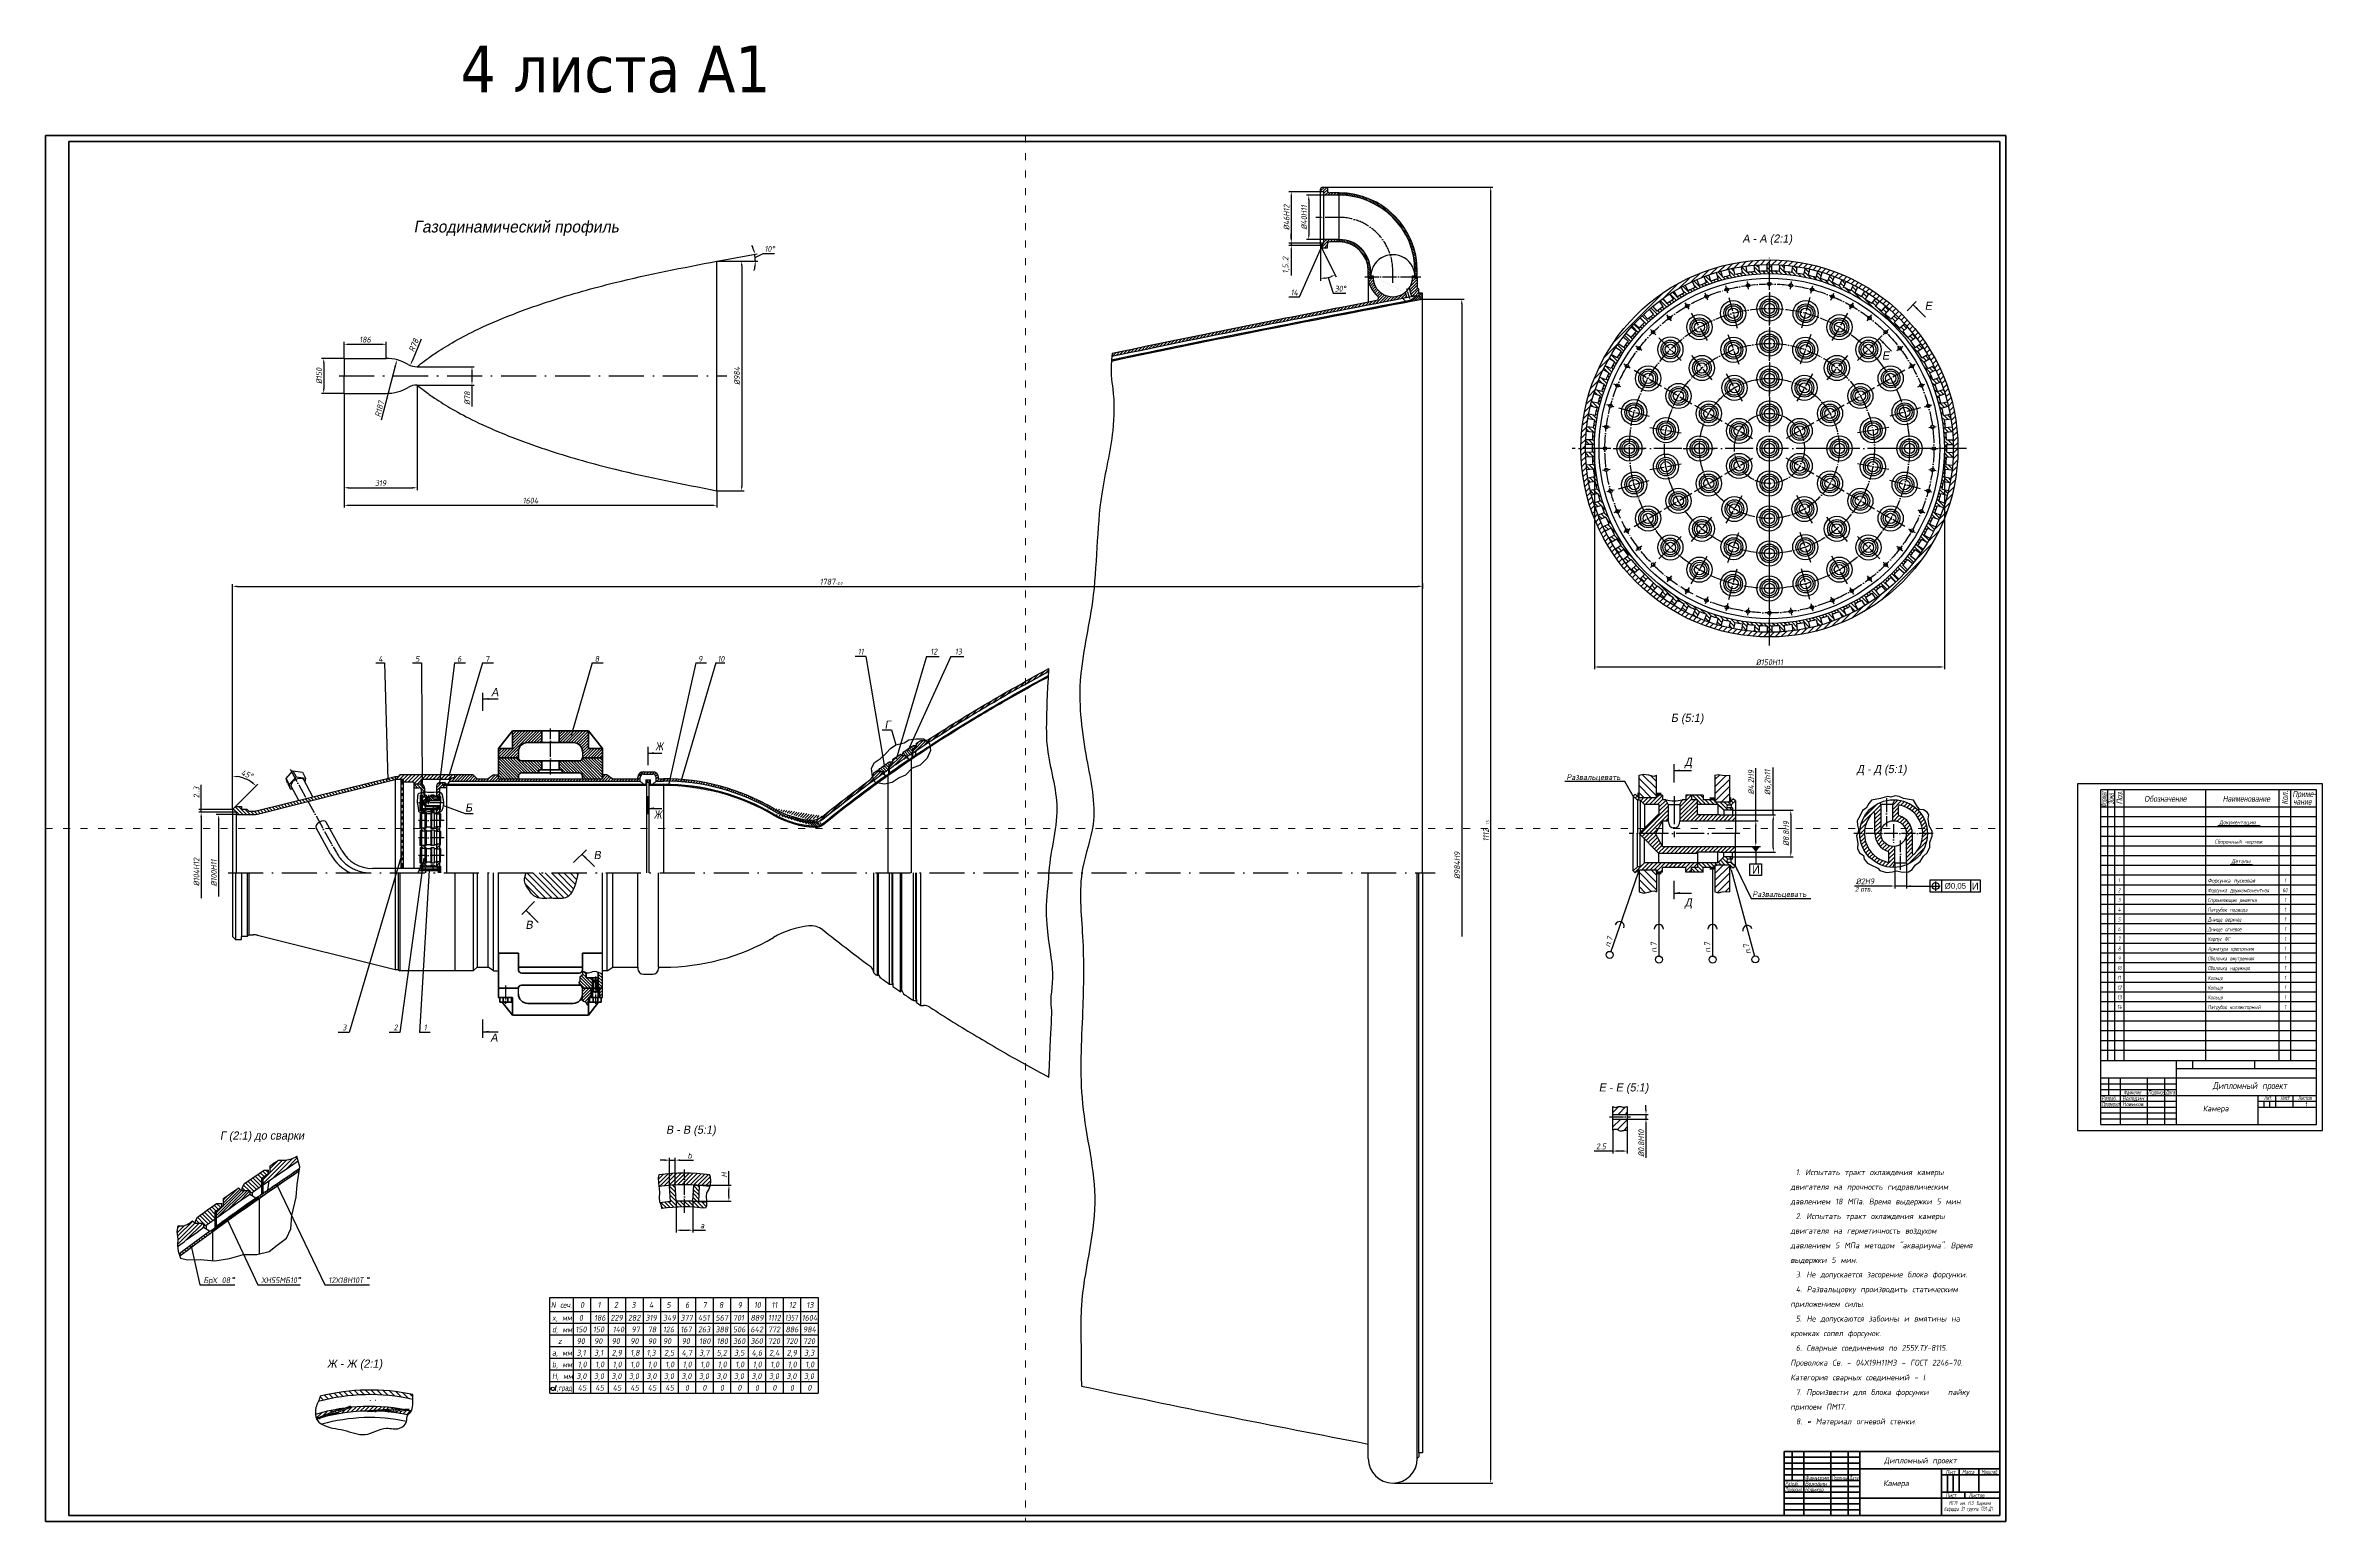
# Model space of a CAD drawing. Extents: x 1054 to 3005, y -2703 to -1437.
import ezdxf

# ---------------------------------------------------------------- set-up
doc = ezdxf.new("R2010")
doc.units = 0
doc.header["$LTSCALE"] = 0.5
doc.header["$MEASUREMENT"] = 0
doc.header["$PDMODE"] = 34
doc.header["$PDSIZE"] = 1
for name, pattern in [('ACAD_ISO03W100', [30, 12, -18]), ('ACAD_ISO04W100', [30.5, 24, -3, 0.5, -3]), ('ACAD_ISO10W100', [18.5, 12, -3, 0.5, -3]), ('DASHED2', [0.375, 0.25, -0.125])]:
    doc.linetypes.add(name, pattern=pattern)
doc.layers.get('DEFPOINTS').update_dxf_attribs({"color": 203, "linetype": 'CONTINUOUS'})
for name, color, linetype in [('2', 162, 'CONTINUOUS'), ('2-ОСИ', 9, 'ACAD_ISO04W100'), ('2_HATCH', 212, 'CONTINUOUS'), ('2_РАЗМЕРЫ_TEXT', 84, 'CONTINUOUS'), ('3', 170, 'CONTINUOUS'), ('3-ОСИ', 10, 'ACAD_ISO04W100'), ('3_HATCH', 74, 'CONTINUOUS'), ('3_РАЗМЕРЫ_TEXT', 52, 'CONTINUOUS'), ('4', 162, 'CONTINUOUS'), ('4-ОСИ', 9, 'ACAD_ISO04W100'), ('4_HATCH', 212, 'CONTINUOUS'), ('4_РАЗМЕРЫ_TEXT', 84, 'CONTINUOUS'), ('4_ТАБЛИЦА', 7, 'CONTINUOUS'), ('TITLE_BLOCK', 7, 'CONTINUOUS')]:
    doc.layers.add(name, color=color, linetype=linetype)
for name, color, linetype, lineweight in [('TEXT', 82, 'CONTINUOUS', 25), ('Рамка', 52, 'CONTINUOUS', 35), ('Текст', 242, 'CONTINUOUS', 25)]:
    doc.layers.add(name, color=color, linetype=linetype, lineweight=lineweight)
doc.styles.add('3.5', font='txt.shx', dxfattribs={"width": 0.7, "oblique": 10, "height": 3.5})
doc.styles.add('5', font='txt.shx', dxfattribs={"width": 0.8, "oblique": 10, "height": 5})
doc.styles.add('ALX', font='st_win.shx', dxfattribs={"height": 5})
doc.styles.add('ST_5', font='w_russin.shx', dxfattribs={"width": 0.7, "oblique": 10, "height": 5})
doc.styles.add('ST_WIN', font='st_win.shx')
doc.styles.get("Standard").update_dxf_attribs({"font": 'st_win.shx'})
doc.dimstyles.get("Standard").update_dxf_attribs({"dimtxt": 0.18, "dimasz": 0.18, "dimexe": 0.18, "dimexo": 0.0625, "dimgap": 0.09, "dimtad": 0, "dimtih": 1, "dimtoh": 1, "dimdec": 4, "dimzin": 0, "dimdsep": 46, "dimtxsty": 'Standard', "dimcen": 0.09, "dimadec": 0, "dimazin": 0, "dimtfac": 1, "dimtdec": 4, "dimtofl": 0, "dimtmove": 0, "dimatfit": 3, "dimfxl": 0, "dimtolj": 1, "dimtzin": 0, "dimarcsym": 0})
doc.dimstyles.new('v', dxfattribs={"dimtxt": 5, "dimasz": 4, "dimexe": 2, "dimexo": 0, "dimgap": 1.5, "dimtad": 1, "dimdec": 1, "dimzin": 0, "dimdsep": 46, "dimtxsty": '5', "dimcen": 0, "dimadec": 0, "dimazin": 0, "dimtfac": 1, "dimtdec": 1, "dimtmove": 0, "dimatfit": 3, "dimfxl": 0, "dimtolj": 1, "dimtzin": 0, "dimarcsym": 0})
pattern_1 = [(45, (-242.842, -2406.411), (-1.2374369, 1.2374369), [])]
pattern_2 = [(135, (-242.842, -2406.411), (-0.8838835, -0.8838835), [])]
pattern_3 = [(135, (974.8097, -2537.0504), (-1.767767, -1.767767), [])]
pattern_4 = [(45, (974.8097, -2537.0504), (-1.767767, 1.767767), [])]
pattern_5 = [(135, (2274.3347, -2459.014), (-3.09359, -3.09359), [])]
pattern_6 = [(45, (2234.3347, -2459.014), (-3.093592, 3.093592), [])]
pattern_7 = [(134.2564, (1707.1508, -2140.9988), (-1.253391, -1.221274), [])]
pattern_8 = [(135, (1121.2439, -2079.7844), (-0.8838835, -0.8838835), [])]
pattern_9 = [(45, (1121.2439, -2079.7844), (-1.2374369, 1.2374369), [])]

# ---------------------------------------------------------------- blocks, each defined once
blk = doc.blocks.new('*D23')
at = {"layer": '3_РАЗМЕРЫ_TEXT', "color": 0, "lineweight": -2}
for p, q in [((2638.4, -2138), (2638.4, -2160)), ((2648.4, -2138), (2648.4, -2160)), ((2634.4, -2158), (2603.8, -2158)), ((2648.4, -2158), (2638.4, -2158)), ((2652.4, -2158), (2656.4, -2158))]:
    blk.add_line(p, q, dxfattribs=at)
at = {"layer": '3_РАЗМЕРЫ_TEXT', "color": 0}
for points in [[(2634.4, -2157.3), (2634.4, -2158.7), (2638.4, -2158)], [(2652.4, -2157.3), (2652.4, -2158.7), (2648.4, -2158)]]:
    blk.add_solid(points, dxfattribs=at)
at = {"layer": 'DEFPOINTS', "color": 0}
for p in [(2638.4, -2138), (2648.4, -2138), (2648.4, -2158)]:
    blk.add_point(p, dxfattribs=at)
at = {"layer": '3_РАЗМЕРЫ_TEXT', "color": 0, "insert": (2613, -2154), "char_height": 5, "attachment_point": 5, "style": '5'}
blk.add_mtext('\\A1;%%c2H9', dxfattribs=at)
blk = doc.blocks.new('*D24')
at = {"layer": '3_РАЗМЕРЫ_TEXT', "color": 0, "lineweight": -2}
for p, q in [((2381, -1782.9), (2381, -1972.2)), ((2681, -1782.9), (2681, -1972.2)), ((2385, -1970.2), (2677, -1970.2))]:
    blk.add_line(p, q, dxfattribs=at)
at = {"layer": '3_РАЗМЕРЫ_TEXT', "color": 0}
for points in [[(2385, -1969.5), (2385, -1970.9), (2381, -1970.2)], [(2677, -1969.5), (2677, -1970.9), (2681, -1970.2)]]:
    blk.add_solid(points, dxfattribs=at)
at = {"layer": 'DEFPOINTS', "color": 0}
for p in [(2381, -1782.9), (2681, -1782.9), (2681, -1970.2)]:
    blk.add_point(p, dxfattribs=at)
at = {"layer": '3_РАЗМЕРЫ_TEXT', "color": 0, "insert": (2531, -1966.2), "char_height": 5, "attachment_point": 5, "style": '5'}
blk.add_mtext('\\A1;%%c150H11', dxfattribs=at)
blk = doc.blocks.new('*D17')
at = {"layer": '3_РАЗМЕРЫ_TEXT', "color": 0, "lineweight": -2}
for p, q in [((2152.2, -1558.8), (2294.1, -1558.8)), ((2292.1, -1562.8), (2292.1, -2665.8)), ((2209.3, -2669.8), (2294.1, -2669.8))]:
    blk.add_line(p, q, dxfattribs=at)
at = {"layer": '3_РАЗМЕРЫ_TEXT', "color": 0}
for points in [[(2291.5, -1562.8), (2292.8, -1562.8), (2292.1, -1558.8)], [(2291.5, -2665.8), (2292.8, -2665.8), (2292.1, -2669.8)]]:
    blk.add_solid(points, dxfattribs=at)
at = {"layer": 'DEFPOINTS', "color": 0}
for p in [(2152.2, -1558.8), (2209.3, -2669.8), (2292.1, -2669.8)]:
    blk.add_point(p, dxfattribs=at)
at = {"layer": '3_РАЗМЕРЫ_TEXT', "color": 0, "insert": (2288.1, -2114.3), "char_height": 5, "attachment_point": 5, "rotation": 90, "style": '5'}
blk.add_mtext('\\A1;1112', dxfattribs=at)
blk = doc.blocks.new('*D32')
at = {"layer": '2_РАЗМЕРЫ_TEXT', "color": 0, "lineweight": -2}
for p, q in [((1186.9, -2088.3), (1186.9, -2071.2)), ((1186.9, -2092.3), (1186.9, -2071.2)), ((1213.9, -2092.3), (1184.9, -2092.3)), ((1213.9, -2094.8), (1184.9, -2094.8)), ((1186.9, -2094.8), (1186.9, -2092.3))]:
    blk.add_line(p, q, dxfattribs=at)
at = {"layer": '2_РАЗМЕРЫ_TEXT', "color": 0}
blk.add_solid([(1186.3, -2088.3), (1187.6, -2088.3), (1186.9, -2092.3)], dxfattribs=at)
at = {"layer": 'DEFPOINTS', "color": 0}
for p in [(1186.9, -2092.3), (1213.9, -2092.3), (1213.9, -2094.8)]:
    blk.add_point(p, dxfattribs=at)
at = {"layer": '2_РАЗМЕРЫ_TEXT', "color": 0, "insert": (1182.9, -2077.8), "char_height": 5, "attachment_point": 5, "rotation": 90, "style": '5'}
blk.add_mtext('\\A1;2..3', dxfattribs=at)
blk = doc.blocks.new('*D29')
at = {"layer": '2_РАЗМЕРЫ_TEXT', "color": 0, "lineweight": -2}
for p, q in [((1213.9, -2092.3), (1213.9, -2061.8)), ((1216.4, -2089.8), (1235.4, -2070.8))]:
    blk.add_line(p, q, dxfattribs=at)
blk.add_arc((1213.9, -2092.3), 28.4, 53.0643, 81.9357, dxfattribs=at)
at = {"layer": '2_РАЗМЕРЫ_TEXT', "color": 0}
for points in [[(1217.9, -2064.8), (1218, -2063.5), (1213.9, -2063.8)], [(1231.4, -2069), (1230.6, -2070.1), (1234, -2072.2)]]:
    blk.add_solid(points, dxfattribs=at)
at = {"layer": 'DEFPOINTS', "color": 0}
for p in [(1228.1, -2067.7), (1213.9, -2092.3), (1213.9, -2092.3), (1216.4, -2089.8), (1213.9, -2160.1)]:
    blk.add_point(p, dxfattribs=at)
at = {"layer": '2_РАЗМЕРЫ_TEXT', "color": 0, "insert": (1226.3, -2062.3), "char_height": 5, "attachment_point": 5, "rotation": 337.5, "style": '5'}
blk.add_mtext('\\A1;45°', dxfattribs=at)
blk = doc.blocks.new('*D40')
at = {"layer": '2_РАЗМЕРЫ_TEXT', "color": 0, "lineweight": -2}
for p, q in [((2233.7, -1654.8), (2269.4, -1654.8)), ((2267.4, -1658.8), (2267.4, -2151.9))]:
    blk.add_line(p, q, dxfattribs=at)
at = {"layer": '2_РАЗМЕРЫ_TEXT', "color": 0}
blk.add_solid([(2266.7, -1658.8), (2268, -1658.8), (2267.4, -1654.8)], dxfattribs=at)
at = {"layer": 'DEFPOINTS', "color": 0}
for p in [(2233.7, -1654.8), (2233.7, -2155.9), (2267.4, -2155.9)]:
    blk.add_point(p, dxfattribs=at)
at = {"layer": '2_РАЗМЕРЫ_TEXT', "color": 0, "insert": (2263.4, -2140.3), "char_height": 5, "attachment_point": 5, "rotation": 90, "style": '5'}
blk.add_mtext('\\A1;%%c984H9', dxfattribs=at)
blk = doc.blocks.new('*D31')
at = {"layer": '2_РАЗМЕРЫ_TEXT', "color": 0, "lineweight": -2}
for p, q in [((1216.9, -2096.8), (1199.9, -2096.8)), ((1201.9, -2100.8), (1201.9, -2155.5))]:
    blk.add_line(p, q, dxfattribs=at)
at = {"layer": '2_РАЗМЕРЫ_TEXT', "color": 0}
blk.add_solid([(1201.3, -2100.8), (1202.6, -2100.8), (1201.9, -2096.8)], dxfattribs=at)
at = {"layer": 'DEFPOINTS', "color": 0}
for p in [(1201.9, -2096.8), (1216.9, -2096.8), (1216.4, -2159.5)]:
    blk.add_point(p, dxfattribs=at)
at = {"layer": '2_РАЗМЕРЫ_TEXT', "color": 0, "insert": (1197.9, -2146.8), "char_height": 5, "attachment_point": 5, "rotation": 90, "style": '5'}
blk.add_mtext('\\A1;%%c100H11', dxfattribs=at)
blk = doc.blocks.new('*D30')
at = {"layer": '2_РАЗМЕРЫ_TEXT', "color": 0, "lineweight": -2}
for p, q in [((1213.9, -2094.8), (1184.9, -2094.8)), ((1186.9, -2098.8), (1186.9, -2156.1))]:
    blk.add_line(p, q, dxfattribs=at)
at = {"layer": '2_РАЗМЕРЫ_TEXT', "color": 0}
blk.add_solid([(1186.3, -2098.8), (1187.6, -2098.8), (1186.9, -2094.8)], dxfattribs=at)
at = {"layer": 'DEFPOINTS', "color": 0}
for p in [(1186.9, -2094.8), (1213.9, -2094.8), (1213.9, -2160.1)]:
    blk.add_point(p, dxfattribs=at)
at = {"layer": '2_РАЗМЕРЫ_TEXT', "color": 0, "insert": (1182.9, -2146), "char_height": 5, "attachment_point": 5, "rotation": 90, "style": '5'}
blk.add_mtext('\\A1;%%c104H12', dxfattribs=at)
blk = doc.blocks.new('*D27')
at = {"layer": '4_РАЗМЕРЫ_TEXT', "color": 0, "lineweight": -2}
for p, q in [((1584.3, -2393), (1580.3, -2393)), ((1588.3, -2414.6), (1588.3, -2391)), ((1588.3, -2393), (1593.3, -2393)), ((1593.3, -2414.3), (1593.3, -2391)), ((1597.3, -2393), (1608.8, -2393))]:
    blk.add_line(p, q, dxfattribs=at)
at = {"layer": '4_РАЗМЕРЫ_TEXT', "color": 0}
for points in [[(1584.3, -2392.3), (1584.3, -2393.7), (1588.3, -2393)], [(1597.3, -2392.3), (1597.3, -2393.7), (1593.3, -2393)]]:
    blk.add_solid(points, dxfattribs=at)
at = {"layer": 'DEFPOINTS', "color": 0}
for p in [(1593.3, -2393), (1588.3, -2414.6), (1593.3, -2414.3)]:
    blk.add_point(p, dxfattribs=at)
at = {"layer": '4_РАЗМЕРЫ_TEXT', "color": 0, "insert": (1605.7, -2389), "char_height": 5, "attachment_point": 5, "style": '5'}
blk.add_mtext('\\A1;b', dxfattribs=at)
blk = doc.blocks.new('*D25')
at = {"layer": '4_РАЗМЕРЫ_TEXT', "color": 0, "lineweight": -2}
for p, q in [((1594, -2428.2), (1594, -2455)), ((1608.4, -2428.2), (1608.4, -2455)), ((1598, -2453), (1604.4, -2453)), ((1608.4, -2453), (1619.2, -2453))]:
    blk.add_line(p, q, dxfattribs=at)
at = {"layer": '4_РАЗМЕРЫ_TEXT', "color": 0}
for points in [[(1598, -2452.4), (1598, -2453.7), (1594, -2453)], [(1604.4, -2452.4), (1604.4, -2453.7), (1608.4, -2453)]]:
    blk.add_solid(points, dxfattribs=at)
at = {"layer": 'DEFPOINTS', "color": 0}
for p in [(1594, -2428.2), (1608.4, -2428.2), (1608.4, -2453)]:
    blk.add_point(p, dxfattribs=at)
at = {"layer": '4_РАЗМЕРЫ_TEXT', "color": 0, "insert": (1616.4, -2449), "char_height": 5, "attachment_point": 5, "style": '5'}
blk.add_mtext('\\A1;a', dxfattribs=at)
blk = doc.blocks.new('*D26')
at = {"layer": '4_РАЗМЕРЫ_TEXT', "color": 0, "lineweight": -2}
for p, q in [((1609.2, -2414.3), (1641.2, -2414.3)), ((1639.2, -2414.3), (1639.2, -2402.3)), ((1639.2, -2424.2), (1639.2, -2418.3)), ((1608.4, -2428.2), (1641.2, -2428.2))]:
    blk.add_line(p, q, dxfattribs=at)
at = {"layer": '4_РАЗМЕРЫ_TEXT', "color": 0}
for points in [[(1638.6, -2418.3), (1639.9, -2418.3), (1639.2, -2414.3)], [(1638.6, -2424.2), (1639.9, -2424.2), (1639.2, -2428.2)]]:
    blk.add_solid(points, dxfattribs=at)
at = {"layer": 'DEFPOINTS', "color": 0}
for p in [(1609.2, -2414.3), (1639.2, -2414.3), (1608.4, -2428.2)]:
    blk.add_point(p, dxfattribs=at)
at = {"layer": '4_РАЗМЕРЫ_TEXT', "color": 0, "insert": (1635.2, -2405.6), "char_height": 5, "attachment_point": 5, "rotation": 90, "style": '5'}
blk.add_mtext('\\A1;H', dxfattribs=at)
blk = doc.blocks.new('*D19')
at = {"layer": '3_РАЗМЕРЫ_TEXT', "color": 0, "lineweight": -2}
for p, q in [((2396.7, -2367.2), (2396.7, -2387.2)), ((2409.2, -2367.2), (2409.2, -2387.2)), ((2396.7, -2385.2), (2380.8, -2385.2)), ((2405.2, -2385.2), (2400.7, -2385.2))]:
    blk.add_line(p, q, dxfattribs=at)
at = {"layer": '3_РАЗМЕРЫ_TEXT', "color": 0}
for points in [[(2400.7, -2384.5), (2400.7, -2385.9), (2396.7, -2385.2)], [(2405.2, -2384.5), (2405.2, -2385.9), (2409.2, -2385.2)]]:
    blk.add_solid(points, dxfattribs=at)
at = {"layer": 'DEFPOINTS', "color": 0}
for p in [(2396.7, -2367.2), (2409.2, -2367.2), (2409.2, -2385.2)]:
    blk.add_point(p, dxfattribs=at)
at = {"layer": '3_РАЗМЕРЫ_TEXT', "color": 0, "insert": (2386.7, -2381.2), "char_height": 5, "attachment_point": 5, "style": '5'}
blk.add_mtext('\\A1;2.5', dxfattribs=at)
blk = doc.blocks.new('*D18')
at = {"layer": '3_РАЗМЕРЫ_TEXT', "color": 0, "lineweight": -2}
for p, q in [((2409.2, -2353.8), (2427.2, -2353.8)), ((2409.2, -2357.8), (2427.2, -2357.8)), ((2425.2, -2349.8), (2425.2, -2345.8)), ((2425.2, -2353.8), (2425.2, -2357.8)), ((2425.2, -2361.8), (2425.2, -2391))]:
    blk.add_line(p, q, dxfattribs=at)
at = {"layer": '3_РАЗМЕРЫ_TEXT', "color": 0}
for points in [[(2424.6, -2349.8), (2425.9, -2349.8), (2425.2, -2353.8)], [(2424.6, -2361.8), (2425.9, -2361.8), (2425.2, -2357.8)]]:
    blk.add_solid(points, dxfattribs=at)
at = {"layer": 'DEFPOINTS', "color": 0}
for p in [(2409.2, -2353.8), (2409.2, -2357.8), (2425.2, -2357.8)]:
    blk.add_point(p, dxfattribs=at)
at = {"layer": '3_РАЗМЕРЫ_TEXT', "color": 0, "insert": (2421.2, -2378.4), "char_height": 5, "attachment_point": 5, "rotation": 90, "style": '5'}
blk.add_mtext('\\A1;%%c0.8H10', dxfattribs=at)
blk = doc.blocks.new('*D22')
at = {"layer": '3_РАЗМЕРЫ_TEXT', "color": 0, "lineweight": -2}
for p, q in [((2499.3, -2093), (2551.3, -2093)), ((2549.3, -2097), (2549.3, -2129)), ((2499.3, -2133), (2551.3, -2133))]:
    blk.add_line(p, q, dxfattribs=at)
at = {"layer": '3_РАЗМЕРЫ_TEXT', "color": 0}
for points in [[(2548.7, -2097), (2550, -2097), (2549.3, -2093)], [(2548.7, -2129), (2550, -2129), (2549.3, -2133)]]:
    blk.add_solid(points, dxfattribs=at)
at = {"layer": 'DEFPOINTS', "color": 0}
for p in [(2499.3, -2093), (2499.3, -2133), (2549.3, -2133)]:
    blk.add_point(p, dxfattribs=at)
at = {"layer": '3_РАЗМЕРЫ_TEXT', "color": 0, "insert": (2545.3, -2113), "char_height": 5, "attachment_point": 5, "rotation": 90, "style": '5'}
blk.add_mtext('\\A1;%%c8.8H9', dxfattribs=at)
blk = doc.blocks.new('*D21')
at = {"layer": '3_РАЗМЕРЫ_TEXT', "color": 0, "lineweight": -2}
for p, q in [((2534.3, -2097), (2534.3, -2056.3)), ((2501.8, -2097), (2536.3, -2097)), ((2534.3, -2125), (2534.3, -2101)), ((2501.8, -2129), (2536.3, -2129))]:
    blk.add_line(p, q, dxfattribs=at)
at = {"layer": '3_РАЗМЕРЫ_TEXT', "color": 0}
for points in [[(2533.7, -2101), (2535, -2101), (2534.3, -2097)], [(2533.7, -2125), (2535, -2125), (2534.3, -2129)]]:
    blk.add_solid(points, dxfattribs=at)
at = {"layer": 'DEFPOINTS', "color": 0}
for p in [(2501.8, -2097), (2501.8, -2129), (2534.3, -2129)]:
    blk.add_point(p, dxfattribs=at)
at = {"layer": '3_РАЗМЕРЫ_TEXT', "color": 0, "insert": (2529.9, -2069), "char_height": 5, "attachment_point": 5, "rotation": 90, "style": '5'}
blk.add_mtext('\\A1;%%c6,2h11', dxfattribs=at)
blk = doc.blocks.new('*D20')
at = {"layer": '3_РАЗМЕРЫ_TEXT', "color": 0, "lineweight": -2}
for p, q in [((2519.3, -2102), (2519.3, -2057.1)), ((2501.8, -2102), (2521.3, -2102)), ((2519.3, -2120), (2519.3, -2106)), ((2501.8, -2124), (2521.3, -2124))]:
    blk.add_line(p, q, dxfattribs=at)
at = {"layer": '3_РАЗМЕРЫ_TEXT', "color": 0}
for points in [[(2518.7, -2106), (2520, -2106), (2519.3, -2102)], [(2518.7, -2120), (2520, -2120), (2519.3, -2124)]]:
    blk.add_solid(points, dxfattribs=at)
at = {"layer": 'DEFPOINTS', "color": 0}
for p in [(2501.8, -2102), (2501.8, -2124), (2519.3, -2124)]:
    blk.add_point(p, dxfattribs=at)
at = {"layer": '3_РАЗМЕРЫ_TEXT', "color": 0, "insert": (2515.3, -2069), "char_height": 5, "attachment_point": 5, "rotation": 90, "style": '5'}
blk.add_mtext('\\A1;%%c4.2H9', dxfattribs=at)
blk = doc.blocks.new('*D36')
at = {"layer": '2_РАЗМЕРЫ_TEXT', "color": 0, "lineweight": -2}
for p, q in [((1309.4, -1818.6), (1309.4, -1833.6)), ((1313.4, -1831.6), (1625, -1831.6)), ((1629, -1819.1), (1629, -1833.6))]:
    blk.add_line(p, q, dxfattribs=at)
at = {"layer": '2_РАЗМЕРЫ_TEXT', "color": 0}
for points in [[(1313.4, -1831), (1313.4, -1832.3), (1309.4, -1831.6)], [(1625, -1831), (1625, -1832.3), (1629, -1831.6)]]:
    blk.add_solid(points, dxfattribs=at)
at = {"layer": 'DEFPOINTS', "color": 0}
for p in [(1309.4, -1818.6), (1629, -1819.1), (1629, -1831.6)]:
    blk.add_point(p, dxfattribs=at)
at = {"layer": '2_РАЗМЕРЫ_TEXT', "color": 0, "insert": (1469.2, -1827.6), "char_height": 5, "attachment_point": 5, "style": '5'}
blk.add_mtext('\\A1;1604', dxfattribs=at)
blk = doc.blocks.new('*D33')
at = {"layer": '2_РАЗМЕРЫ_TEXT', "color": 0, "lineweight": -2}
for p, q in [((1372, -1712.9), (1421, -1712.9)), ((1419, -1716.9), (1419, -1724.5)), ((1372, -1728.5), (1421, -1728.5)), ((1419, -1728.5), (1419, -1747))]:
    blk.add_line(p, q, dxfattribs=at)
at = {"layer": '2_РАЗМЕРЫ_TEXT', "color": 0}
for points in [[(1418.4, -1716.9), (1419.7, -1716.9), (1419, -1712.9)], [(1418.4, -1724.5), (1419.7, -1724.5), (1419, -1728.5)]]:
    blk.add_solid(points, dxfattribs=at)
at = {"layer": 'DEFPOINTS', "color": 0}
for p in [(1372, -1712.9), (1419, -1712.9), (1372, -1728.5)]:
    blk.add_point(p, dxfattribs=at)
at = {"layer": '2_РАЗМЕРЫ_TEXT', "color": 0, "insert": (1415, -1739.8), "char_height": 5, "attachment_point": 5, "rotation": 90, "style": '5'}
blk.add_mtext('\\A1;%%c78', dxfattribs=at)
blk = doc.blocks.new('*D35')
at = {"layer": '2_РАЗМЕРЫ_TEXT', "color": 0, "lineweight": -2}
for p, q in [((1309.4, -1735.7), (1309.4, -1818.6)), ((1372, -1728.5), (1372, -1818.6)), ((1313.4, -1816.6), (1368, -1816.6))]:
    blk.add_line(p, q, dxfattribs=at)
at = {"layer": '2_РАЗМЕРЫ_TEXT', "color": 0}
for points in [[(1313.4, -1815.9), (1313.4, -1817.3), (1309.4, -1816.6)], [(1368, -1815.9), (1368, -1817.3), (1372, -1816.6)]]:
    blk.add_solid(points, dxfattribs=at)
at = {"layer": 'DEFPOINTS', "color": 0}
for p in [(1309.4, -1735.7), (1372, -1728.5), (1372, -1816.6)]:
    blk.add_point(p, dxfattribs=at)
at = {"layer": '2_РАЗМЕРЫ_TEXT', "color": 0, "insert": (1340.7, -1812.6), "char_height": 5, "attachment_point": 5, "style": '5'}
blk.add_mtext('\\A1;319', dxfattribs=at)
blk = doc.blocks.new('*D13')
at = {"layer": '2_РАЗМЕРЫ_TEXT', "color": 0, "lineweight": -2}
for p, q in [((1309.4, -1705.7), (1290, -1705.7)), ((1292, -1709.7), (1292, -1731.7)), ((1309.4, -1735.7), (1290, -1735.7))]:
    blk.add_line(p, q, dxfattribs=at)
at = {"layer": '2_РАЗМЕРЫ_TEXT', "color": 0}
for points in [[(1291.3, -1709.7), (1292.7, -1709.7), (1292, -1705.7)], [(1291.3, -1731.7), (1292.7, -1731.7), (1292, -1735.7)]]:
    blk.add_solid(points, dxfattribs=at)
at = {"layer": 'DEFPOINTS', "color": 0}
for p in [(1309.4, -1705.7), (1292, -1735.7), (1309.4, -1735.7)]:
    blk.add_point(p, dxfattribs=at)
at = {"layer": '2_РАЗМЕРЫ_TEXT', "color": 0, "insert": (1288, -1720.7), "char_height": 5, "attachment_point": 5, "rotation": 90, "style": '5'}
blk.add_mtext('\\A1;%%c150', dxfattribs=at)
blk = doc.blocks.new('*D39')
at = {"layer": '2_РАЗМЕРЫ_TEXT', "color": 0, "lineweight": -2}
blk.add_line((1341.5, -1758.3), (1353.8, -1710.8), dxfattribs=at)
at = {"layer": '2_РАЗМЕРЫ_TEXT', "color": 0}
blk.add_solid([(1353.1, -1710.6), (1354.4, -1710.9), (1354.8, -1706.9)], dxfattribs=at)
at = {"layer": 'DEFPOINTS', "color": 0}
for p in [(1354.8, -1706.9), (1345.4, -1743.2)]:
    blk.add_point(p, dxfattribs=at)
at = {"layer": '2_РАЗМЕРЫ_TEXT', "color": 0, "insert": (1339.8, -1749), "char_height": 5, "attachment_point": 5, "rotation": 75.5146, "style": '5'}
blk.add_mtext('\\A1;R187', dxfattribs=at)
blk = doc.blocks.new('*D12')
at = {"layer": '2_РАЗМЕРЫ_TEXT', "color": 0, "lineweight": -2}
for p, q in [((1309.4, -1705.7), (1309.4, -1691.6)), ((1313.4, -1693.6), (1341.4, -1693.6)), ((1345.4, -1705.7), (1345.4, -1691.6))]:
    blk.add_line(p, q, dxfattribs=at)
at = {"layer": '2_РАЗМЕРЫ_TEXT', "color": 0}
for points in [[(1313.4, -1692.9), (1313.4, -1694.3), (1309.4, -1693.6)], [(1341.4, -1692.9), (1341.4, -1694.3), (1345.4, -1693.6)]]:
    blk.add_solid(points, dxfattribs=at)
at = {"layer": 'DEFPOINTS', "color": 0}
for p in [(1345.4, -1693.6), (1309.4, -1705.7), (1345.4, -1705.7)]:
    blk.add_point(p, dxfattribs=at)
at = {"layer": '2_РАЗМЕРЫ_TEXT', "color": 0, "insert": (1327.4, -1689.6), "char_height": 5, "attachment_point": 5, "style": '5'}
blk.add_mtext('\\A1;186', dxfattribs=at)
blk = doc.blocks.new('*D38')
at = {"layer": '2_РАЗМЕРЫ_TEXT', "color": 0, "lineweight": -2}
blk.add_line((1375.5, -1689.2), (1367.7, -1708), dxfattribs=at)
at = {"layer": '2_РАЗМЕРЫ_TEXT', "color": 0}
blk.add_solid([(1367.1, -1707.8), (1368.3, -1708.3), (1366.1, -1711.7)], dxfattribs=at)
at = {"layer": 'DEFPOINTS', "color": 0}
for p in [(1372, -1697.6), (1366.1, -1711.7)]:
    blk.add_point(p, dxfattribs=at)
at = {"layer": '2_РАЗМЕРЫ_TEXT', "color": 0, "insert": (1369.1, -1694.3), "char_height": 5, "attachment_point": 5, "rotation": 67.3886, "style": '5'}
blk.add_mtext('\\A1;R78', dxfattribs=at)
blk = doc.blocks.new('*D34')
at = {"layer": '2_РАЗМЕРЫ_TEXT', "color": 0, "lineweight": -2}
for p, q in [((1629.6, -1622.3), (1652.2, -1622.3)), ((1650.2, -1626.3), (1650.2, -1815.1)), ((1629, -1819.1), (1652.2, -1819.1))]:
    blk.add_line(p, q, dxfattribs=at)
at = {"layer": '2_РАЗМЕРЫ_TEXT', "color": 0}
for points in [[(1649.5, -1626.3), (1650.9, -1626.3), (1650.2, -1622.3)], [(1649.5, -1815.1), (1650.9, -1815.1), (1650.2, -1819.1)]]:
    blk.add_solid(points, dxfattribs=at)
at = {"layer": 'DEFPOINTS', "color": 0}
for p in [(1629.6, -1622.3), (1629, -1819.1), (1650.2, -1819.1)]:
    blk.add_point(p, dxfattribs=at)
at = {"layer": '2_РАЗМЕРЫ_TEXT', "color": 0, "insert": (1646.2, -1720.7), "char_height": 5, "attachment_point": 5, "rotation": 90, "style": '5'}
blk.add_mtext('\\A1;%%c984', dxfattribs=at)
blk = doc.blocks.new('*D28')
at = {"layer": '2_РАЗМЕРЫ_TEXT', "color": 0, "lineweight": -2}
for p, q in [((1629.1, -1622.3), (1663.4, -1616.1)), ((1661.8, -1619.3), (1668.6, -1615.8)), ((1668.6, -1615.8), (1678.2, -1615.8)), ((1629.6, -1622.3), (1663.9, -1622.3))]:
    blk.add_line(p, q, dxfattribs=at)
for start, end in [(17.278, 24.2467), (360, 10.3094), (346.0627, 353.0314)]:
    blk.add_arc((1629, -1622.3), 32.9, start, end, dxfattribs=at)
at = {"layer": '2_РАЗМЕРЫ_TEXT', "color": 0}
for points in [[(1661.1, -1612.4), (1659.8, -1612.7), (1661.4, -1616.4)], [(1661, -1626.3), (1662.4, -1626.3), (1661.9, -1622.3)]]:
    blk.add_solid(points, dxfattribs=at)
at = {"layer": 'DEFPOINTS', "color": 0}
for p in [(1629, -1622.3), (1629, -1622.3), (1629.1, -1622.3), (1629.6, -1622.3), (1661.9, -1620.3)]:
    blk.add_point(p, dxfattribs=at)
at = {"layer": '2_РАЗМЕРЫ_TEXT', "color": 0, "insert": (1674.2, -1611.8), "char_height": 5, "attachment_point": 5, "style": '5'}
blk.add_mtext('\\A1;10°', dxfattribs=at)
blk = doc.blocks.new('*D16')
at = {"layer": '2_РАЗМЕРЫ_TEXT', "color": 0, "lineweight": -2}
for p, q in [((2121.2, -1602.8), (2121.2, -1598.8)), ((2146.2, -1606.8), (2119.2, -1606.8)), ((2146.2, -1608.8), (2119.2, -1608.8)), ((2121.2, -1606.8), (2121.2, -1608.8)), ((2121.2, -1612.8), (2121.2, -1634.5))]:
    blk.add_line(p, q, dxfattribs=at)
at = {"layer": '2_РАЗМЕРЫ_TEXT', "color": 0}
for points in [[(2120.6, -1602.8), (2121.9, -1602.8), (2121.2, -1606.8)], [(2120.6, -1612.8), (2121.9, -1612.8), (2121.2, -1608.8)]]:
    blk.add_solid(points, dxfattribs=at)
at = {"layer": 'DEFPOINTS', "color": 0}
for p in [(2121.2, -1608.8), (2146.2, -1606.8), (2146.2, -1608.8)]:
    blk.add_point(p, dxfattribs=at)
at = {"layer": '2_РАЗМЕРЫ_TEXT', "color": 0, "insert": (2116.8, -1625.7), "char_height": 5, "attachment_point": 5, "rotation": 90, "style": '5'}
blk.add_mtext('\\A1;1,5..2', dxfattribs=at)
blk = doc.blocks.new('*D15')
at = {"layer": '2_РАЗМЕРЫ_TEXT', "color": 0, "lineweight": -2}
for p, q in [((2146.2, -1562.8), (2119.2, -1562.8)), ((2121.2, -1566.8), (2121.2, -1602.8)), ((2146.2, -1606.8), (2119.2, -1606.8))]:
    blk.add_line(p, q, dxfattribs=at)
at = {"layer": '2_РАЗМЕРЫ_TEXT', "color": 0}
for points in [[(2120.6, -1566.8), (2121.9, -1566.8), (2121.2, -1562.8)], [(2120.6, -1602.8), (2121.9, -1602.8), (2121.2, -1606.8)]]:
    blk.add_solid(points, dxfattribs=at)
at = {"layer": 'DEFPOINTS', "color": 0}
for p in [(2146.2, -1562.8), (2121.2, -1606.8), (2146.2, -1606.8)]:
    blk.add_point(p, dxfattribs=at)
at = {"layer": '2_РАЗМЕРЫ_TEXT', "color": 0, "insert": (2117.2, -1584.8), "char_height": 5, "attachment_point": 5, "rotation": 90, "style": '5'}
blk.add_mtext('\\A1;%%c46H12', dxfattribs=at)
blk = doc.blocks.new('*D37')
at = {"layer": '2_РАЗМЕРЫ_TEXT', "color": 0, "lineweight": -2}
for p, q in [((2146.2, -1608.8), (2146.2, -1639.1)), ((2147.2, -1610.8), (2159.8, -1635.9)), ((2152.7, -1636.3), (2157.2, -1649.9)), ((2157.2, -1649.9), (2167.9, -1649.9))]:
    blk.add_line(p, q, dxfattribs=at)
blk.add_arc((2146.2, -1608.8), 28.3, 278.1093, 288.4557, dxfattribs=at)
at = {"layer": '2_РАЗМЕРЫ_TEXT', "color": 0}
for points in [[(2150.3, -1637.5), (2150.2, -1636.1), (2146.2, -1637.1)], [(2154.9, -1635), (2155.5, -1636.2), (2158.9, -1634.1)]]:
    blk.add_solid(points, dxfattribs=at)
at = {"layer": 'DEFPOINTS', "color": 0}
for p in [(2146.2, -1560.8), (2146.2, -1608.8), (2146.2, -1608.8), (2147.2, -1610.8), (2150.6, -1636.7)]:
    blk.add_point(p, dxfattribs=at)
at = {"layer": '2_РАЗМЕРЫ_TEXT', "color": 0, "insert": (2163.3, -1645.9), "char_height": 5, "attachment_point": 5, "style": '5'}
blk.add_mtext('\\A1;30°', dxfattribs=at)
blk = doc.blocks.new('*D14')
at = {"layer": '2_РАЗМЕРЫ_TEXT', "color": 0, "lineweight": -2}
for p, q in [((2149.2, -1565.8), (2134.2, -1565.8)), ((2136.2, -1569.8), (2136.2, -1599.8)), ((2149.2, -1603.8), (2134.2, -1603.8))]:
    blk.add_line(p, q, dxfattribs=at)
at = {"layer": '2_РАЗМЕРЫ_TEXT', "color": 0}
for points in [[(2135.6, -1569.8), (2136.9, -1569.8), (2136.2, -1565.8)], [(2135.6, -1599.8), (2136.9, -1599.8), (2136.2, -1603.8)]]:
    blk.add_solid(points, dxfattribs=at)
at = {"layer": 'DEFPOINTS', "color": 0}
for p in [(2149.2, -1565.8), (2136.2, -1603.8), (2149.2, -1603.8)]:
    blk.add_point(p, dxfattribs=at)
at = {"layer": '2_РАЗМЕРЫ_TEXT', "color": 0, "insert": (2132.2, -1584.8), "char_height": 5, "attachment_point": 5, "rotation": 90, "style": '5'}
blk.add_mtext('\\A1;%%c40H11', dxfattribs=at)
blk = doc.blocks.new('*D41')
at = {"layer": '3_РАЗМЕРЫ_TEXT', "color": 0, "lineweight": -2}
for p, q in [((1213.9, -2061.8), (1213.9, -1899.1)), ((1217.9, -1901.1), (2229.7, -1901.1)), ((2233.7, -1898.3), (2233.7, -1903.1))]:
    blk.add_line(p, q, dxfattribs=at)
at = {"layer": '3_РАЗМЕРЫ_TEXT', "color": 0}
for points in [[(1217.9, -1900.4), (1217.9, -1901.8), (1213.9, -1901.1)], [(2229.7, -1900.4), (2229.7, -1901.8), (2233.7, -1901.1)]]:
    blk.add_solid(points, dxfattribs=at)
at = {"layer": 'DEFPOINTS', "color": 0}
for p in [(2233.7, -1898.3), (2233.7, -1901.1), (1213.9, -2061.8)]:
    blk.add_point(p, dxfattribs=at)
at = {"layer": '3_РАЗМЕРЫ_TEXT', "color": 0, "insert": (1723.8, -1897.1), "char_height": 5, "attachment_point": 5, "style": '5'}
blk.add_mtext('\\A1;1787', dxfattribs=at)

msp = doc.modelspace()

# ---------------------------------------------------------------- hatches: boundary and pattern name
at = {"layer": '2'}
h = msp.add_hatch(dxfattribs=at)
h.set_pattern_fill('ANSI31', color=256, scale=30, angle=90, style=0)
h.set_pattern_definition([(135, (26.9743, -1328.2723), (-2.6516504, -2.6516504), [])])
edge = h.paths.add_edge_path()
edge.add_spline(control_points=[(1465.61, -2146.78), (1464.73, -2149.12), (1462.72, -2154.49), (1467.67, -2160.98), (1473.68, -2169.71), (1486.22, -2167.74), (1504.65, -2170.47), (1507.85, -2156.25), (1509.98, -2146.78)], knot_values=[0, 0, 0, 0, 7.045684, 16.2588929, 22.3433722, 37.6510343, 49.6028516, 73.3816064, 73.3816064, 73.3816064, 73.3816064], degree=3, periodic=0)
edge.add_line((1509.98, -2146.78), (1465.61, -2146.78))
at = {"layer": '2_HATCH'}
h = msp.add_hatch(dxfattribs=at)
h.set_pattern_fill('ANSI31', color=256, scale=14, style=0)
h.set_pattern_definition(pattern_9)
h.paths.add_polyline_path([(2152.24, -1561.78), (2152.24, -1558.78), (2147.24, -1558.78), (2146.24, -1560.78), (2146.24, -1562.78), (2149.24, -1562.78), (2149.24, -1565.78), (2162.24, -1565.78), (2162.24, -1563.78), (2154.24, -1563.78, -0.4142136)])
h = msp.add_hatch(dxfattribs=at)
h.set_pattern_fill('ANSI31', color=256, scale=10, angle=90, style=0)
h.set_pattern_definition(pattern_8)
h.paths.add_polyline_path([(2227.24, -1630.78), (2227.24, -1635.78), (2229.24, -1635.78), (2229.24, -1630.78, 0.4142136), (2162.24, -1563.78), (2162.24, -1565.78, -0.4142136)])
h = msp.add_hatch(dxfattribs=at)
h.set_pattern_fill('ANSI31', color=256, scale=14, style=0)
h.set_pattern_definition(pattern_9)
h.paths.add_polyline_path([(2149.24, -1606.78), (2146.24, -1606.78), (2146.24, -1608.78), (2147.24, -1610.78), (2152.24, -1610.78), (2152.24, -1607.78, -0.4142136), (2154.24, -1605.78), (2162.24, -1605.78), (2162.24, -1603.78), (2149.24, -1603.78)])
h = msp.add_hatch(dxfattribs=at)
h.set_pattern_fill('ANSI31', color=256, scale=10, angle=90, style=0)
h.set_pattern_definition(pattern_8)
h.paths.add_polyline_path([(2162.24, -1603.78), (2162.24, -1605.78, -0.4142136), (2187.24, -1630.78), (2187.24, -1635.78), (2189.24, -1635.78), (2189.24, -1630.78, 0.4142136)])
h = msp.add_hatch(dxfattribs=at)
h.set_pattern_fill('ANSI31', color=256, scale=14, style=0)
h.set_pattern_definition([(45, (26.9743, -1328.2723), (-1.2374369, 1.2374369), [])])
edge = h.paths.add_edge_path()
edge.add_line((2230.67, -1646.21), (2229.24, -1644.78))
edge.add_line((2229.24, -1644.78), (2229.24, -1636.78))
edge.add_line((2229.24, -1636.78), (2227.22, -1636.78))
edge.add_line((2227.22, -1636.78), (2227.22, -1635.78))
edge.add_line((2227.22, -1635.78), (2225.24, -1635.78))
edge.add_arc((2208.24, -1635.78), 17, -34.31349, 0, ccw=False)
edge.add_line((2222.29, -1645.37), (2224.23, -1652.62))
edge.add_spline(control_points=[(2222.26, -1653), (2223.49, -1652.76), (2224.73, -1652.52), (2225.96, -1652.28)], knot_values=[1363.3914623, 1363.3914623, 1363.3914623, 1363.3914623, 1367.1634552, 1367.1634552, 1367.1634552, 1367.1634552], degree=3, periodic=0)
edge.add_line((2225.96, -1652.28), (2230.67, -1652.28))
edge.add_line((2230.67, -1652.28), (2230.67, -1649.78))
edge.add_line((2230.67, -1649.78), (2230.67, -1646.21))
edge = h.paths.add_edge_path()
edge.add_spline(control_points=[(2222.26, -1653), (2220.36, -1653.37), (2218.46, -1653.73), (2216.56, -1654.1)], knot_values=[1357.5882095, 1357.5882095, 1357.5882095, 1357.5882095, 1363.3914623, 1363.3914623, 1363.3914623, 1363.3914623], degree=3, periodic=0)
edge.add_line((2220.29, -1653.38), (2219.09, -1648.88))
edge.add_arc((2208.24, -1635.78), 17, 180, 309.62174, ccw=False)
edge.add_line((2191.24, -1635.78), (2189.27, -1635.78))
edge.add_line((2189.27, -1635.78), (2189.27, -1636.78))
edge.add_line((2189.27, -1636.78), (2187.27, -1636.78))
edge.add_arc((2208.24, -1635.78), 21, 182.7294, 231.74434)
edge.add_arc((2194, -1653.87), 2.02, -79.37989, 52.07166, ccw=False)
edge.add_spline(control_points=[(2194.4, -1655.85), (2192.01, -1656.31), (2189.63, -1656.77), (2187.24, -1657.23)], knot_values=[1327.7428677, 1327.7428677, 1327.7428677, 1327.7428677, 1335.0240626, 1335.0240626, 1335.0240626, 1335.0240626], degree=3, periodic=0)
edge.add_spline(control_points=[(2187.24, -1657.23), (2113.98, -1671.41), (2040.76, -1685.78), (1967.8, -1701.28)], knot_values=[1103.9664829, 1103.9664829, 1103.9664829, 1103.9664829, 1327.7428677, 1327.7428677, 1327.7428677, 1327.7428677], degree=3, periodic=0)
edge.add_spline(control_points=[(1967.8, -1701.28), (1967.7, -1702.17), (1967.61, -1703.04), (1967.53, -1703.87)], knot_values=[13.9870237, 13.9870237, 13.9870237, 13.9870237, 15.1221717, 15.1221717, 15.1221717, 15.1221717], degree=3, periodic=0)
edge.add_spline(control_points=[(1967.53, -1703.87), (2050.31, -1686.29), (2133.42, -1670.15), (2216.56, -1654.1)], knot_values=[1103.6852793, 1103.6852793, 1103.6852793, 1103.6852793, 1357.5882095, 1357.5882095, 1357.5882095, 1357.5882095], degree=3, periodic=0)
h = msp.add_hatch(dxfattribs=at)
h.set_pattern_fill('ANSI31', color=256, scale=10, angle=90, style=0)
h.set_pattern_definition([(135, (26.9743, -1328.2723), (-0.8838835, -0.8838835), [])])
edge = h.paths.add_edge_path()
edge.add_line((2227.74, -1652.28), (2226.66, -1653.37))
edge.add_arc((2219.58, -1646.3), 10, 280.00042, 315, ccw=False)
edge.add_spline(control_points=[(2221.32, -1656.15), (2136.6, -1672.5), (2051.78, -1688.94), (1967.26, -1706.9)], knot_values=[1103.431517, 1103.431517, 1103.431517, 1103.431517, 1362.7582859, 1362.7582859, 1362.7582859, 1362.7582859], degree=3, periodic=0)
edge.add_spline(control_points=[(1967.26, -1706.9), (1967.23, -1707.25), (1967.2, -1707.59), (1967.18, -1707.93)], knot_values=[16.5438086, 16.5438086, 16.5438086, 16.5438086, 17.0572933, 17.0572933, 17.0572933, 17.0572933], degree=3, periodic=0)
edge.add_spline(control_points=[(1967.18, -1707.93), (2055.76, -1689.11), (2144.71, -1671.95), (2233.67, -1654.78)], knot_values=[1103.3308882, 1103.3308882, 1103.3308882, 1103.3308882, 1375.0077304, 1375.0077304, 1375.0077304, 1375.0077304], degree=3, periodic=0)
edge.add_line((2233.67, -1654.78), (2233.67, -1649.78))
edge.add_line((2233.67, -1649.78), (2230.67, -1649.78))
edge.add_line((2230.67, -1649.78), (2230.67, -1652.28))
edge.add_line((2230.67, -1652.28), (2227.74, -1652.28))
h = msp.add_hatch(dxfattribs=at)
h.set_pattern_fill('ANSI31', color=256, scale=14, style=0)
h.paths.add_polyline_path([(1478.78, -2024.98), (1453.78, -2024.98), (1453.78, -2039.98), (1441.78, -2039.98), (1441.78, -2047.98), (1458.78, -2047.98), (1458.78, -2042.98, -0.4142136), (1466.78, -2034.98), (1478.78, -2034.98)])
h.paths.add_polyline_path([(1518.78, -2024.98), (1493.77, -2024.98), (1493.77, -2034.98), (1505.78, -2034.98, -0.4142136), (1513.78, -2042.98), (1513.78, -2047.98), (1530.78, -2047.98), (1530.78, -2039.98), (1518.78, -2039.98)])
h = msp.add_hatch(dxfattribs=at)
h.set_pattern_fill('ANSI31', color=256, scale=14, angle=90, style=0)
h.paths.add_polyline_path([(1478.78, -2050.58), (1461.38, -2050.58, -0.4142136), (1458.78, -2047.98), (1458.78, -2047.98), (1441.78, -2047.98), (1441.78, -2065.98), (1458.78, -2065.98), (1458.78, -2063.98, -0.4142136), (1461.78, -2060.98), (1476.28, -2060.98), (1476.28, -2058.48), (1478.78, -2058.48)])
h.paths.add_polyline_path([(1530.78, -2047.98), (1513.78, -2047.98), (1513.78, -2047.98, -0.4142136), (1511.18, -2050.58), (1493.77, -2050.58), (1493.77, -2058.48), (1496.28, -2058.48), (1496.28, -2060.98), (1510.78, -2060.98, -0.4142136), (1513.78, -2063.98), (1513.78, -2065.98), (1530.78, -2065.98)])
h = msp.add_hatch(dxfattribs=at)
h.set_pattern_fill('ANSI31', color=256, scale=10, style=0)
h.set_pattern_definition([(45, (1175.0091, -2226.7844), (-0.8838835, 0.8838835), [])])
edge = h.paths.add_edge_path()
edge.add_spline(control_points=[(1775.42, -2063.26), (1782.02, -2058.57), (1788.66, -2053.95), (1795.35, -2049.4)], knot_values=[73.6627391, 73.6627391, 73.6627391, 73.6627391, 98.0590691, 98.0590691, 98.0590691, 98.0590691], degree=3, periodic=0)
edge.add_line((1795.35, -2049.4), (1794.83, -2048.67))
edge.add_spline(control_points=[(1794.83, -2048.67), (1794.57, -2048.85), (1794.3, -2049.03), (1794.03, -2049.21)], knot_values=[97.0790824, 97.0790824, 97.0790824, 97.0790824, 98.0480448, 98.0480448, 98.0480448, 98.0480448], degree=3, periodic=0)
edge.add_arc((1793.92, -2049.04), 0.2, 244.25234, 304.23538, ccw=False)
edge.add_spline(control_points=[(1793.83, -2049.22), (1788.12, -2053.12), (1782.44, -2057.06), (1776.79, -2061.06)], knot_values=[76.0683312, 76.0683312, 76.0683312, 76.0683312, 96.9050696, 96.9050696, 96.9050696, 96.9050696], degree=3, periodic=0)
edge.add_line((1776.79, -2061.06), (1776.79, -2061.1))
edge.add_arc((1776.39, -2061.09), 0.4, 305.32022, 359.25643, ccw=False)
edge.add_spline(control_points=[(1776.62, -2061.42), (1776.48, -2061.52), (1776.33, -2061.63), (1776.19, -2061.73)], knot_values=[75.1769587, 75.1769587, 75.1769587, 75.1769587, 75.7179236, 75.7179236, 75.7179236, 75.7179236], degree=3, periodic=0)
edge.add_spline(control_points=[(1776.19, -2061.73), (1775.93, -2061.91), (1775.67, -2062.09), (1775.42, -2062.28)], knot_values=[74.234223, 74.234223, 74.234223, 74.234223, 75.1769587, 75.1769587, 75.1769587, 75.1769587], degree=3, periodic=0)
edge.add_line((1775.42, -2062.28), (1775.42, -2063.26))
h = msp.add_hatch(dxfattribs=at)
h.set_pattern_fill('ANSI31', color=256, scale=14, angle=-0.74357, style=0)
h.set_pattern_definition([(44.2564, (1707.1508, -2140.9988), (-1.221274, 1.253391), [])])
edge = h.paths.add_edge_path()
edge.add_line((1779.85, -2049.38), (1779.81, -2052.41))
edge.add_line((1779.81, -2052.41), (1776.88, -2054.46))
edge.add_line((1776.88, -2054.46), (1776.84, -2057.6))
edge.add_spline(control_points=[(1776.84, -2057.6), (1781.6, -2054.24), (1786.38, -2050.92), (1791.18, -2047.65)], knot_values=[78.107816, 78.107816, 78.107816, 78.107816, 95.596425, 95.596425, 95.596425, 95.596425], degree=3, periodic=0)
edge.add_line((1791.18, -2047.65), (1791.2, -2046.08))
edge.add_line((1791.2, -2046.08), (1787.58, -2046.03))
edge.add_line((1787.58, -2046.03), (1786.42, -2044.84))
edge.add_spline(control_points=[(1786.42, -2044.84), (1784.22, -2046.35), (1782.03, -2047.86), (1779.85, -2049.38)], knot_values=[85.2794042, 85.2794042, 85.2794042, 85.2794042, 93.252769, 93.252769, 93.252769, 93.252769], degree=3, periodic=0)
h = msp.add_hatch(dxfattribs=at)
h.set_pattern_fill('ANSI31', color=256, scale=14, angle=89.25643, style=0)
h.set_pattern_definition(pattern_7)
edge = h.paths.add_edge_path()
edge.add_line((1791.2, -2046.08), (1791.19, -2046.94))
edge.add_line((1791.19, -2046.94), (1792.19, -2046.95))
edge.add_spline(control_points=[(1792.19, -2046.95), (1793.6, -2046), (1795.01, -2045.04), (1796.42, -2044.09)], knot_values=[96.827685, 96.827685, 96.827685, 96.827685, 101.9393141, 101.9393141, 101.9393141, 101.9393141], degree=3, periodic=0)
edge.add_line((1796.42, -2044.09), (1796.46, -2040.85))
edge.add_line((1796.46, -2040.85), (1799.38, -2038.8))
edge.add_line((1799.38, -2038.8), (1799.4, -2037.42))
edge.add_line((1799.4, -2037.42), (1797.41, -2037.4))
edge.add_spline(control_points=[(1797.41, -2037.4), (1794.6, -2039.28), (1791.79, -2041.18), (1788.99, -2043.09)], knot_values=[96.3544545, 96.3544545, 96.3544545, 96.3544545, 106.5038598, 106.5038598, 106.5038598, 106.5038598], degree=3, periodic=0)
edge.add_line((1788.99, -2043.09), (1787.9, -2044.9))
edge.add_line((1787.9, -2044.9), (1787.89, -2046.04))
edge.add_line((1787.89, -2046.04), (1791.2, -2046.08))
h = msp.add_hatch(dxfattribs=at)
h.set_pattern_fill('ANSI31', color=256, scale=18, angle=90, style=0)
h.set_pattern_definition([(135, (-185.9798, -2406.411), (-1.5909903, -1.5909903), [])])
h.paths.add_polyline_path([(1221.42, -2092.28), (1221.42, -2089.78), (1216.42, -2089.78), (1213.92, -2092.28), (1213.92, -2094.78), (1216.92, -2094.78), (1216.92, -2096.78), (1231.45, -2096.78, 0.061432), (1235.33, -2096.3), (1353.19, -2066.78), (1353.19, -2064.1), (1235.31, -2093.31, -0.0608146), (1231.47, -2093.78), (1227.92, -2093.78), (1226.42, -2092.28)])
h = msp.add_hatch(dxfattribs=at)
h.set_pattern_fill('ANSI31', color=256, scale=18, style=0)
h.set_pattern_definition([(45, (1149.1947, -2226.7844), (-1.59099, 1.59099), [])])
h.paths.add_polyline_path([(1404.24, -2062.78), (1357.19, -2062.78), (1355.88, -2064.1), (1353.19, -2064.1), (1353.19, -2066.78), (1360.19, -2066.78), (1360.19, -2068.78), (1368.69, -2068.78, -0.4142136), (1369.19, -2069.28), (1369.19, -2070.78), (1375.19, -2070.78), (1375.19, -2067.28, -0.4142136), (1375.69, -2066.78), (1386.19, -2066.78), (1400.1, -2066.78), (1400.1, -2065.28), (1404.24, -2065.28)])
h = msp.add_hatch(dxfattribs=at)
h.set_pattern_fill('ANSI31', color=256, scale=10, style=0)
h.set_pattern_definition([(45, (26.9743, -1328.2723), (-0.8838835, 0.8838835), [])])
h.paths.add_polyline_path([(1395.74, -2069.28), (1394.19, -2069.28), (1394.19, -2071.78), (1569.02, -2071.78), (1569.02, -2068.98), (1571.02, -2068.98), (1571.02, -2071.78), (1583.19, -2071.78), (1583.19, -2070.78), (1572.02, -2070.78), (1572.02, -2066.98), (1568.02, -2066.98), (1568.02, -2070.78), (1397.24, -2070.78)])
h = msp.add_hatch(dxfattribs=at)
h.set_pattern_fill('ANSI31', color=256, scale=14, style=0)
h.paths.add_polyline_path([(1404.24, -2062.78), (1404.24, -2065.28), (1400.1, -2065.28), (1400.1, -2066.78), (1400.1, -2067.98), (1563.13, -2067.98), (1563.13, -2064.98, -0.4142136), (1566.13, -2061.98), (1573.92, -2061.98, -0.4142136), (1576.92, -2064.98), (1576.92, -2067.98), (1583.2, -2067.98), (1583.2, -2065.98), (1578.92, -2065.98), (1578.92, -2064.98, 0.4142136), (1573.92, -2059.98), (1566.13, -2059.98, 0.4142136), (1561.13, -2064.98), (1561.13, -2065.98), (1539.66, -2065.98), (1534.96, -2062.78), (1530.78, -2062.78), (1530.78, -2065.98), (1441.78, -2065.98), (1441.78, -2062.78), (1437.61, -2062.78), (1432.9, -2065.98), (1423.39, -2065.98), (1420.19, -2062.78)])
h = msp.add_hatch(dxfattribs=at)
h.set_pattern_fill('ANSI31', color=256, scale=10, angle=90, style=0)
h.set_pattern_definition([(135, (1175.0091, -2226.7844), (-0.8838835, -0.8838835), [])])
edge = h.paths.add_edge_path()
edge.add_spline(control_points=[(1766.54, -2069.63), (1769.49, -2067.49), (1772.45, -2065.37), (1775.42, -2063.26)], knot_values=[62.6827823, 62.6827823, 62.6827823, 62.6827823, 73.6627391, 73.6627391, 73.6627391, 73.6627391], degree=3, periodic=0)
edge.add_line((1775.42, -2063.26), (1775.42, -2062.28))
edge.add_spline(control_points=[(1775.42, -2062.28), (1775.02, -2062.56), (1774.62, -2062.85), (1774.22, -2063.13)], knot_values=[72.7506071, 72.7506071, 72.7506071, 72.7506071, 74.234223, 74.234223, 74.234223, 74.234223], degree=3, periodic=0)
edge.add_arc((1773.98, -2062.81), 0.4, 245.48049, 305.46317, ccw=False)
edge.add_spline(control_points=[(1773.82, -2063.17), (1770.93, -2065.23), (1768.06, -2067.3), (1765.19, -2069.38)], knot_values=[61.7321709, 61.7321709, 61.7321709, 61.7321709, 72.4028278, 72.4028278, 72.4028278, 72.4028278], degree=3, periodic=0)
edge.add_line((1765.19, -2069.38), (1766.54, -2069.63))
h = msp.add_hatch(dxfattribs=at)
h.set_pattern_fill('ANSI31', color=256, scale=14, angle=89.25643, style=0)
h.set_pattern_definition(pattern_7)
edge = h.paths.add_edge_path()
edge.add_line((1768.6, -2057.31), (1767.72, -2058.78))
edge.add_line((1767.72, -2058.78), (1767.71, -2059.78))
edge.add_line((1767.71, -2059.78), (1771.21, -2059.82))
edge.add_line((1771.21, -2059.82), (1771.2, -2060.82))
edge.add_line((1771.2, -2060.82), (1772.27, -2060.84))
edge.add_spline(control_points=[(1772.27, -2060.84), (1773.59, -2059.9), (1774.91, -2058.96), (1776.23, -2058.02)], knot_values=[72.4948431, 72.4948431, 72.4948431, 72.4948431, 77.3653932, 77.3653932, 77.3653932, 77.3653932], degree=3, periodic=0)
edge.add_line((1776.23, -2058.02), (1776.27, -2054.89))
edge.add_line((1776.27, -2054.89), (1779.2, -2052.84))
edge.add_line((1779.2, -2052.84), (1779.22, -2051.46))
edge.add_line((1779.22, -2051.46), (1776.92, -2051.43))
edge.add_spline(control_points=[(1776.92, -2051.43), (1774.14, -2053.38), (1771.37, -2055.34), (1768.6, -2057.31)], knot_values=[71.5597896, 71.5597896, 71.5597896, 71.5597896, 81.7188591, 81.7188591, 81.7188591, 81.7188591], degree=3, periodic=0)
h = msp.add_hatch(dxfattribs=at)
h.set_pattern_fill('ANSI31', color=256, scale=14, angle=90, style=0)
h.set_pattern_definition([(135, (1149.1947, -2226.7844), (-1.237437, -1.237437), [])])
edge = h.paths.add_edge_path()
edge.add_line((1375.69, -2075.78), (1375.69, -2078.07))
edge.add_spline(control_points=[(1375.69, -2078.07), (1376.35, -2077.92), (1377.34, -2077.75), (1378.36, -2077.69), (1378.69, -2077.67)], knot_values=[2.3128849, 2.3128849, 2.3128849, 2.3128849, 4.3299205, 5.3393255, 5.3393255, 5.3393255, 5.3393255], degree=3, periodic=0)
edge.add_line((1378.69, -2077.67), (1378.69, -2074.78))
edge.add_arc((1374.69, -2074.78), 4, 0, 90)
edge.add_line((1374.69, -2070.78), (1369.19, -2070.78))
edge.add_line((1369.19, -2070.78), (1369.19, -2073.78))
edge.add_line((1369.19, -2073.78), (1373.69, -2073.78))
edge.add_arc((1373.69, -2075.78), 2, 0, 90, ccw=False)
edge = h.paths.add_edge_path()
edge.add_line((1378.69, -2080.58), (1378.69, -2080.18))
edge.add_line((1378.69, -2080.18), (1378.69, -2077.67))
edge.add_spline(control_points=[(1378.69, -2077.67), (1378.36, -2077.69), (1377.34, -2077.75), (1376.35, -2077.92), (1375.69, -2078.07)], knot_values=[2.3128849, 2.3128849, 2.3128849, 2.3128849, 3.3222899, 5.3393255, 5.3393255, 5.3393255, 5.3393255], degree=3, periodic=0)
edge.add_line((1375.69, -2078.07), (1375.69, -2080.58))
edge.add_line((1375.69, -2080.58), (1378.69, -2080.58))
edge = h.paths.add_edge_path()
edge.add_line((1375.69, -2092.98), (1375.69, -2094.5))
edge.add_spline(control_points=[(1375.69, -2094.5), (1376.01, -2094.46), (1377.09, -2094.3), (1378.04, -2094.36), (1378.69, -2094.38)], knot_values=[49.9321706, 49.9321706, 49.9321706, 49.9321706, 50.7810511, 52.8059588, 52.8059588, 52.8059588, 52.8059588], degree=3, periodic=0)
edge.add_line((1378.69, -2094.38), (1378.69, -2092.98))
edge.add_line((1378.69, -2092.98), (1375.69, -2092.98))
edge = h.paths.add_edge_path()
edge.add_line((1378.69, -2095.58), (1378.69, -2094.38))
edge.add_spline(control_points=[(1378.69, -2094.38), (1378.04, -2094.36), (1377.09, -2094.3), (1376.01, -2094.46), (1375.69, -2094.5)], knot_values=[49.9321706, 49.9321706, 49.9321706, 49.9321706, 51.9570784, 52.8059588, 52.8059588, 52.8059588, 52.8059588], degree=3, periodic=0)
edge.add_line((1375.69, -2094.5), (1375.69, -2095.58))
edge.add_line((1375.69, -2095.58), (1378.69, -2095.58))
h.paths.add_polyline_path([(1375.69, -2107.98), (1375.69, -2110.58), (1378.69, -2110.58), (1378.69, -2110.18), (1378.69, -2107.98)])
h.paths.add_polyline_path([(1375.69, -2122.98), (1375.69, -2125.58), (1378.69, -2125.58), (1378.69, -2125.18), (1378.69, -2122.98)])
h.paths.add_polyline_path([(1378.55, -2137.98), (1375.69, -2137.98), (1375.69, -2140.58), (1377.39, -2140.58)])
h.paths.add_polyline_path([(1377.39, -2140.58), (1378.69, -2140.58), (1378.69, -2140.18), (1378.69, -2137.98), (1378.55, -2137.98)])
h = msp.add_hatch(dxfattribs=at)
h.set_pattern_fill('ANSI31', color=256, scale=10, angle=90, style=0)
h.set_pattern_definition([(135, (1149.1947, -2226.7844), (-0.8838835, -0.8838835), [])])
h.paths.add_polyline_path([(1376.59, -2091.78), (1375.89, -2092.48), (1375.39, -2092.48), (1374.69, -2093.18), (1375.04, -2093.53), (1375.59, -2092.98), (1378.69, -2092.98), (1378.69, -2093.38), (1379.69, -2093.38), (1379.69, -2092.58), (1383.69, -2092.58), (1383.69, -2093.38), (1384.69, -2093.38), (1384.69, -2092.58), (1385.69, -2092.58), (1385.69, -2091.78)])
h.paths.add_polyline_path([(1379.09, -2090.18), (1385.69, -2090.18, -0.4142136), (1385.89, -2089.98), (1389.49, -2089.98), (1392.19, -2089.98), (1392.19, -2088.98), (1379.69, -2088.98), (1378.49, -2086.78), (1375.69, -2086.78)])
h.paths.add_polyline_path([(1380.69, -2081.78), (1380.29, -2080.98), (1379.69, -2080.98), (1379.69, -2080.18), (1378.69, -2080.18), (1378.69, -2080.58), (1375.59, -2080.58), (1375.04, -2080.03), (1374.69, -2080.38), (1375.39, -2081.08), (1375.89, -2081.08), (1376.59, -2081.78), (1379.09, -2081.78), (1379.09, -2083.38), (1375.69, -2086.78), (1378.49, -2086.78), (1379.69, -2084.58), (1380.69, -2084.58)])
h.paths.add_polyline_path([(1385.69, -2083.38), (1385.69, -2080.98), (1384.69, -2080.98), (1384.69, -2080.18), (1383.69, -2080.18), (1383.69, -2080.98), (1383.09, -2080.98), (1382.69, -2081.78), (1382.69, -2084.58), (1392.19, -2084.58), (1392.19, -2083.58), (1386.89, -2083.58), (1385.89, -2083.58, -0.4142136)])
for points in [[(1375.69, -2079.78), (1375.39, -2079.78), (1375.39, -2080.38), (1375.59, -2080.58), (1375.69, -2080.58)], [(1379.49, -2079.78), (1378.69, -2079.78), (1378.69, -2080.18), (1379.49, -2080.18)], [(1388.69, -2080.58), (1387.79, -2080.58), (1387.79, -2080.98), (1388.69, -2080.98)], [(1391.49, -2080.58), (1391.19, -2080.58), (1391.19, -2081.38), (1391.29, -2081.38), (1391.49, -2081.18)], [(1375.69, -2093.78), (1375.39, -2093.78), (1375.39, -2093.18), (1375.59, -2092.98), (1375.69, -2092.98)], [(1379.49, -2093.78), (1378.69, -2093.78), (1378.69, -2093.38), (1379.49, -2093.38)], [(1388.69, -2092.98), (1387.79, -2092.98), (1387.79, -2092.58), (1388.69, -2092.58)], [(1391.49, -2092.98), (1391.19, -2092.98), (1391.19, -2092.18), (1391.29, -2092.18), (1391.49, -2092.38)]]:
    msp.add_hatch(color=256, dxfattribs=at).paths.add_polyline_path(points)
h = msp.add_hatch(dxfattribs=at)
h.set_pattern_fill('ANSI31', color=256, scale=10, style=0)
h.set_pattern_definition([(45, (1149.1947, -2226.7844), (-0.8838835, 0.8838835), [])])
h.paths.add_polyline_path([(1385.69, -2091.78), (1385.69, -2092.58), (1384.69, -2092.58), (1384.69, -2093.38), (1386.69, -2093.38), (1386.69, -2092.58), (1388.69, -2092.58), (1388.69, -2092.18), (1391.29, -2092.18), (1391.84, -2092.73), (1392.19, -2092.38), (1391.49, -2091.68), (1390.99, -2091.68, -1), (1390.99, -2091.18), (1391.69, -2091.18), (1391.69, -2090.78), (1390.19, -2090.78), (1389.19, -2091.78)])
h.paths.add_polyline_path([(1386.69, -2080.98), (1386.69, -2080.18), (1384.69, -2080.18), (1384.69, -2080.98), (1385.69, -2080.98), (1385.69, -2081.78), (1389.19, -2081.78), (1390.19, -2082.78), (1391.69, -2082.78), (1391.69, -2082.38), (1390.99, -2082.38, -1), (1390.99, -2081.88), (1391.49, -2081.88), (1392.19, -2081.18), (1391.84, -2080.83), (1391.29, -2081.38), (1388.69, -2081.38), (1388.69, -2080.98)])
h = msp.add_hatch(dxfattribs=at)
h.set_pattern_fill('ANSI31', color=256, scale=14, style=0)
h.set_pattern_definition([(45, (1149.1947, -2226.7844), (-1.237437, 1.237437), [])])
h.paths.add_polyline_path([(1397.19, -2071.78), (1394.19, -2071.78), (1394.19, -2069.28), (1391.69, -2069.28, 0.4142136), (1388.69, -2072.28), (1388.69, -2081.38), (1391.19, -2081.38), (1391.19, -2074.78), (1392.19, -2073.78), (1397.19, -2073.78)])
h.paths.add_polyline_path([(1391.19, -2092.18), (1388.69, -2092.18), (1388.69, -2096.38), (1391.19, -2096.38)])
h.paths.add_polyline_path([(1391.19, -2107.18), (1388.69, -2107.18), (1388.69, -2111.38), (1391.19, -2111.38)])
h.paths.add_polyline_path([(1391.19, -2122.18), (1388.69, -2122.18), (1388.69, -2126.38), (1391.19, -2126.38)])
h.paths.add_polyline_path([(1391.19, -2137.18), (1388.69, -2137.18), (1388.69, -2141.38), (1391.19, -2141.38)])
h = msp.add_hatch(dxfattribs=at)
h.set_pattern_fill('ANSI31', color=256, scale=15, angle=90, style=0)
h.set_pattern_definition([(135, (1168.7808, -2410.5844), (-1.325825, -1.325825), [])])
edge = h.paths.add_edge_path()
edge.add_line((1522.28, -2236.58), (1516.78, -2236.58))
edge.add_line((1516.78, -2236.58), (1516.78, -2232.09))
edge.add_spline(control_points=[(1516.78, -2232.09), (1515.77, -2231.73), (1514.78, -2231.16), (1513.78, -2230.58)], knot_values=[0, 0, 0, 0, 3.2112729, 3.2112729, 3.2112729, 3.2112729], degree=3, periodic=0)
edge.add_line((1513.78, -2230.58), (1513.78, -2232.58))
edge.add_arc((1509.89, -2232.69), 3.89, -91.57655, 1.57655, ccw=False)
edge.add_spline(control_points=[(1509.78, -2236.58), (1510.7, -2237.22), (1512.77, -2238.64), (1510.98, -2240.54), (1510, -2241.58)], knot_values=[0, 0, 0, 0, 2.8284271, 6.3196698, 6.3196698, 6.3196698, 6.3196698], degree=3, periodic=0)
edge.add_arc((1509.89, -2245.48), 3.89, -1.57655, 88.42345, ccw=False)
edge.add_line((1513.78, -2245.58), (1522.28, -2245.58))
edge.add_line((1522.28, -2245.58), (1522.28, -2236.58))
edge = h.paths.add_edge_path()
edge.add_spline(control_points=[(1530.78, -2233.65), (1529.62, -2232.93), (1528.45, -2232.21), (1527.28, -2231.71)], knot_values=[14.1931416, 14.1931416, 14.1931416, 14.1931416, 17.9480669, 17.9480669, 17.9480669, 17.9480669], degree=3, periodic=0)
edge.add_line((1527.28, -2231.71), (1527.28, -2245.58))
edge.add_line((1527.28, -2245.58), (1530.78, -2245.58))
edge.add_line((1530.78, -2245.58), (1530.78, -2233.65))
h = msp.add_hatch(dxfattribs=at)
h.set_pattern_fill('ANSI31', color=256, scale=15, style=0)
h.set_pattern_definition([(45, (1168.7808, -2410.5844), (-1.325825, 1.325825), [])])
h.paths.add_polyline_path([(1518.78, -2253.58), (1521.28, -2253.58), (1521.28, -2245.58), (1513.78, -2245.58), (1513.78, -2256.58, -0.3393361), (1518.78, -2261.96)])
h.paths.add_polyline_path([(1530.78, -2245.58), (1528.28, -2245.58), (1528.28, -2253.58), (1530.78, -2253.58)])
at = {"layer": '3_HATCH'}
h = msp.add_hatch(dxfattribs=at)
h.set_pattern_fill('ANSI31', color=256, scale=28, style=0)
h.set_pattern_definition([(45, (3831.0068, -1782.866), (-2.474874, 2.474874), [])])
edge = h.paths.add_edge_path(flags=16)
edge.add_arc((2531.01, -1782.87), 157.6, 0, 360)
edge = h.paths.add_edge_path()
edge.add_arc((2531.01, -1782.87), 161.6, 0, 360)
h = msp.add_hatch(dxfattribs=at)
h.set_pattern_fill('ANSI31', color=256, scale=20, angle=90, style=0)
h.set_pattern_definition([(135, (26.9743, -1328.2723), (-1.767767, -1.767767), [])])
h.paths.add_polyline_path([(2511.06, -1626.53, 0.0063454), (2507.09, -1627.09), (2507.87, -1632.64, 0.0108746), (2501.36, -1633.78), (2500.2, -1628.31, 0.0063454), (2496.29, -1629.14), (2497.45, -1634.62, 0.0108746), (2491.04, -1636.22), (2489.49, -1630.83, 0.0063454), (2485.65, -1631.93), (2487.19, -1637.32, 0.0108746), (2480.9, -1639.36), (2478.99, -1634.1, 0.0063454), (2475.23, -1635.47), (2477.14, -1640.73, 0.0108746), (2471.02, -1643.21), (2468.74, -1638.09, 0.0063454), (2465.08, -1639.72), (2467.36, -1644.83, 0.0108746), (2461.42, -1647.73), (2458.79, -1642.79, 0.0063454), (2455.26, -1644.66), (2457.89, -1649.61, 0.0108746), (2452.16, -1652.91), (2449.19, -1648.16, 0.0063454), (2445.8, -1650.28), (2448.77, -1655.03, 0.0108746), (2443.29, -1658.73), (2440, -1654.2, 0.0063454), (2436.76, -1656.55), (2440.05, -1661.08, 0.0108746), (2434.84, -1665.15), (2431.24, -1660.86, 0.0063454), (2428.18, -1663.43), (2431.78, -1667.72, 0.0108746), (2426.87, -1672.15), (2422.98, -1668.12, 0.0063454), (2420.1, -1670.9), (2423.99, -1674.93, 0.0108746), (2419.4, -1679.68), (2415.23, -1675.93, 0.0063454), (2412.56, -1678.91), (2416.72, -1682.65, 0.0108746), (2412.47, -1687.72), (2408.06, -1684.27, 0.0063454), (2405.59, -1687.42), (2410.01, -1690.87, 0.0108746), (2406.12, -1696.22), (2401.48, -1693.09, 0.0063454), (2399.24, -1696.4), (2403.89, -1699.53, 0.0108746), (2400.38, -1705.14), (2395.53, -1702.34, 0.0063454), (2393.53, -1705.8), (2398.38, -1708.6, 0.0108746), (2395.28, -1714.44), (2390.24, -1711.99, 0.0063454), (2388.49, -1715.58), (2393.53, -1718.04, 0.0108746), (2390.84, -1724.08), (2385.64, -1721.98, 0.0063454), (2384.15, -1725.69), (2389.34, -1727.79, 0.0108746), (2387.08, -1734), (2381.75, -1732.27, 0.0063454), (2380.51, -1736.07), (2385.84, -1737.8, 0.0108746), (2384.02, -1744.16), (2378.58, -1742.8, 0.0063454), (2377.62, -1746.68), (2383.05, -1748.04, 0.0108746), (2381.68, -1754.5), (2376.16, -1753.53, 0.0063454), (2375.47, -1757.47), (2380.98, -1758.44, 0.0108746), (2380.06, -1764.99), (2374.49, -1764.4, 0.0063454), (2374.07, -1768.38), (2379.64, -1768.97, 0.0108746), (2379.18, -1775.56), (2373.59, -1775.37, 0.0063454), (2373.45, -1779.37), (2379.04, -1779.56, 0.0054371), (2379.01, -1782.87), (2381.01, -1782.87, -0.4142136), (2531.01, -1632.87), (2531.01, -1625.27, 0.0031727), (2529.01, -1625.28), (2529.01, -1630.88, 0.0108746), (2522.4, -1631.11), (2522.01, -1625.52, 0.0063454), (2518.02, -1625.8), (2518.41, -1631.39, 0.0108746), (2511.83, -1632.08)])
h.paths.add_polyline_path([(2543.99, -1625.8, 0.0063454), (2540, -1625.52), (2539.61, -1631.11, 0.0108746), (2533.01, -1630.88), (2533.01, -1625.28, 0.0031727), (2531.01, -1625.27), (2531.01, -1632.87, -0.4142136), (2681.01, -1782.87), (2683.01, -1782.87, 0.0054371), (2682.97, -1779.56), (2688.57, -1779.37, 0.0063454), (2688.43, -1775.37), (2682.83, -1775.56, 0.0108746), (2682.37, -1768.97), (2687.94, -1768.38, 0.0063454), (2687.52, -1764.4), (2681.95, -1764.99, 0.0108746), (2681.03, -1758.44), (2686.55, -1757.47, 0.0063454), (2685.85, -1753.53), (2680.34, -1754.5, 0.0108746), (2678.96, -1748.04), (2684.4, -1746.68, 0.0063454), (2683.43, -1742.8), (2678, -1744.16, 0.0108746), (2676.17, -1737.8), (2681.5, -1736.07, 0.0063454), (2680.26, -1732.27), (2674.94, -1734, 0.0108746), (2672.68, -1727.79), (2677.87, -1725.69, 0.0063454), (2676.37, -1721.98), (2671.18, -1724.08, 0.0108746), (2668.49, -1718.04), (2673.52, -1715.58, 0.0063454), (2671.77, -1711.99), (2666.73, -1714.44, 0.0108746), (2663.63, -1708.6), (2668.48, -1705.8, 0.0063454), (2666.48, -1702.34), (2661.63, -1705.14, 0.0108746), (2658.13, -1699.53), (2662.77, -1696.4, 0.0063454), (2660.53, -1693.09), (2655.89, -1696.22, 0.0108746), (2652.01, -1690.87), (2656.42, -1687.42, 0.0063454), (2653.96, -1684.27), (2649.54, -1687.72, 0.0108746), (2645.29, -1682.65), (2649.46, -1678.91, 0.0063454), (2646.78, -1675.93), (2642.62, -1679.68, 0.0108746), (2638.02, -1674.93), (2641.91, -1670.9, 0.0063454), (2639.04, -1668.12), (2635.15, -1672.15, 0.0108746), (2630.23, -1667.72), (2633.83, -1663.43, 0.0063454), (2630.77, -1660.86), (2627.17, -1665.15, 0.0108746), (2621.96, -1661.08), (2625.25, -1656.55, 0.0063454), (2622.02, -1654.2), (2618.72, -1658.73, 0.0108746), (2613.24, -1655.03), (2616.21, -1650.28, 0.0063454), (2612.82, -1648.16), (2609.85, -1652.91, 0.0108746), (2604.13, -1649.61), (2606.76, -1644.66, 0.0063454), (2603.22, -1642.79), (2600.59, -1647.73, 0.0108746), (2594.65, -1644.83), (2596.93, -1639.72, 0.0063454), (2593.28, -1638.09), (2591, -1643.21, 0.0108746), (2584.87, -1640.73), (2586.78, -1635.47, 0.0063454), (2583.03, -1634.1), (2581.11, -1639.36, 0.0108746), (2574.82, -1637.32), (2576.37, -1631.93, 0.0063454), (2572.52, -1630.83), (2570.98, -1636.22, 0.0108746), (2564.56, -1634.62), (2565.73, -1629.14, 0.0063454), (2561.81, -1628.31), (2560.65, -1633.78, 0.0108746), (2554.14, -1632.64), (2554.92, -1627.09, 0.0063454), (2550.96, -1626.53), (2550.18, -1632.08, 0.0108746), (2543.6, -1631.39)])
h.paths.add_polyline_path([(2672.68, -1837.95, 0.0108746), (2674.94, -1831.73), (2680.26, -1833.47, 0.0063454), (2681.5, -1829.66), (2676.17, -1827.93, 0.0108746), (2678, -1821.58), (2683.43, -1822.93, 0.0063454), (2684.4, -1819.05), (2678.96, -1817.69, 0.0108746), (2680.34, -1811.23), (2685.85, -1812.2, 0.0063454), (2686.55, -1808.26), (2681.03, -1807.29, 0.0108746), (2681.95, -1800.74), (2687.52, -1801.33, 0.0063454), (2687.94, -1797.35), (2682.37, -1796.76, 0.0108746), (2682.83, -1790.17), (2688.43, -1790.36, 0.0063454), (2688.57, -1786.37), (2682.97, -1786.17, 0.0054371), (2683.01, -1782.87), (2681.01, -1782.87, -0.4142136), (2531.01, -1932.87), (2531.01, -1940.47, 0.0031727), (2533.01, -1940.45), (2533.01, -1934.85, 0.0108746), (2539.61, -1934.62), (2540, -1940.21, 0.0063454), (2543.99, -1939.93), (2543.6, -1934.34, 0.0108746), (2550.18, -1933.65), (2550.96, -1939.2, 0.0063454), (2554.92, -1938.64), (2554.14, -1933.1, 0.0108746), (2560.65, -1931.95), (2561.81, -1937.43, 0.0063454), (2565.73, -1936.59), (2564.56, -1931.12, 0.0108746), (2570.98, -1929.52), (2572.52, -1934.9, 0.0063454), (2576.37, -1933.8), (2574.82, -1928.41, 0.0108746), (2581.11, -1926.37), (2583.03, -1931.63, 0.0063454), (2586.78, -1930.27), (2584.87, -1925, 0.0108746), (2591, -1922.53), (2593.28, -1927.64, 0.0063454), (2596.93, -1926.02), (2594.65, -1920.9, 0.0108746), (2600.59, -1918), (2603.22, -1922.95, 0.0063454), (2606.76, -1921.07), (2604.13, -1916.12, 0.0108746), (2609.85, -1912.82), (2612.82, -1917.57, 0.0063454), (2616.21, -1915.45), (2613.24, -1910.7, 0.0108746), (2618.72, -1907), (2622.02, -1911.53, 0.0063454), (2625.25, -1909.18), (2621.96, -1904.65, 0.0108746), (2627.17, -1900.58), (2630.77, -1904.87, 0.0063454), (2633.83, -1902.3), (2630.23, -1898.01, 0.0108746), (2635.15, -1893.59), (2639.04, -1897.61, 0.0063454), (2641.91, -1894.84), (2638.02, -1890.81, 0.0108746), (2642.62, -1886.05), (2646.78, -1889.8, 0.0063454), (2649.46, -1886.83), (2645.29, -1883.08, 0.0108746), (2649.54, -1878.01), (2653.96, -1881.46, 0.0063454), (2656.42, -1878.31), (2652.01, -1874.86, 0.0108746), (2655.89, -1869.51), (2660.53, -1872.65, 0.0063454), (2662.77, -1869.33), (2658.13, -1866.2, 0.0108746), (2661.63, -1860.59), (2666.48, -1863.39, 0.0063454), (2668.48, -1859.93), (2663.63, -1857.13, 0.0108746), (2666.73, -1851.29), (2671.77, -1853.75, 0.0063454), (2673.52, -1850.15), (2668.49, -1847.7, 0.0108746), (2671.18, -1841.66), (2676.37, -1843.75, 0.0063454), (2677.87, -1840.04)])
h.paths.add_polyline_path([(2390.84, -1841.66, 0.0108746), (2393.53, -1847.7), (2388.49, -1850.15, 0.0063454), (2390.24, -1853.75), (2395.28, -1851.29, 0.0108746), (2398.38, -1857.13), (2393.53, -1859.93, 0.0063454), (2395.53, -1863.39), (2400.38, -1860.59, 0.0108746), (2403.89, -1866.2), (2399.24, -1869.33, 0.0063454), (2401.48, -1872.65), (2406.12, -1869.51, 0.0108746), (2410.01, -1874.86), (2405.59, -1878.31, 0.0063454), (2408.06, -1881.46), (2412.47, -1878.01, 0.0108746), (2416.72, -1883.08), (2412.56, -1886.83, 0.0063454), (2415.23, -1889.8), (2419.4, -1886.05, 0.0108746), (2423.99, -1890.81), (2420.1, -1894.84, 0.0063454), (2422.98, -1897.61), (2426.87, -1893.59, 0.0108746), (2431.78, -1898.01), (2428.18, -1902.3, 0.0063454), (2431.24, -1904.87), (2434.84, -1900.58, 0.0108746), (2440.05, -1904.65), (2436.76, -1909.18, 0.0063454), (2440, -1911.53), (2443.29, -1907, 0.0108746), (2448.77, -1910.7), (2445.8, -1915.45, 0.0063454), (2449.19, -1917.57), (2452.16, -1912.82, 0.0108746), (2457.89, -1916.12), (2455.26, -1921.07, 0.0063454), (2458.79, -1922.95), (2461.42, -1918, 0.0108746), (2467.36, -1920.9), (2465.08, -1926.02, 0.0063454), (2468.74, -1927.64), (2471.02, -1922.53, 0.0108746), (2477.14, -1925), (2475.23, -1930.27, 0.0063454), (2478.99, -1931.63), (2480.9, -1926.37, 0.0108746), (2487.19, -1928.41), (2485.65, -1933.8, 0.0063454), (2489.49, -1934.9), (2491.04, -1929.52, 0.0108746), (2497.45, -1931.12), (2496.29, -1936.59, 0.0063454), (2500.2, -1937.43), (2501.36, -1931.95, 0.0108746), (2507.87, -1933.1), (2507.09, -1938.64, 0.0063454), (2511.06, -1939.2), (2511.83, -1933.65, 0.0108746), (2518.41, -1934.34), (2518.02, -1939.93, 0.0063454), (2522.01, -1940.21), (2522.4, -1934.62, 0.0108746), (2529.01, -1934.85), (2529.01, -1940.45, 0.0031727), (2531.01, -1940.47), (2531.01, -1932.87, -0.4142136), (2381.01, -1782.87), (2379.01, -1782.87, 0.0054371), (2379.04, -1786.17), (2373.45, -1786.37, 0.0063454), (2373.59, -1790.36), (2379.18, -1790.17, 0.0108746), (2379.64, -1796.76), (2374.07, -1797.35, 0.0063454), (2374.49, -1801.33), (2380.06, -1800.74, 0.0108746), (2380.98, -1807.29), (2375.47, -1808.26, 0.0063454), (2376.16, -1812.2), (2381.68, -1811.23, 0.0108746), (2383.05, -1817.69), (2377.62, -1819.05, 0.0063454), (2378.58, -1822.93), (2384.02, -1821.58, 0.0108746), (2385.84, -1827.93), (2380.51, -1829.66, 0.0063454), (2381.75, -1833.47), (2387.08, -1831.73, 0.0108746), (2389.34, -1837.95), (2384.15, -1840.04, 0.0063454), (2385.64, -1843.75)])
h = msp.add_hatch(dxfattribs=at)
h.set_pattern_fill('ANSI31', color=256, scale=35, angle=90, style=0)
h.set_pattern_definition(pattern_5)
h.paths.add_polyline_path([(2434.33, -2063.01), (2432.66, -2063.81), (2430.12, -2063.67), (2427.43, -2062.68), (2423.04, -2061.97), (2419.33, -2063.01), (2419.33, -2082.01), (2434.33, -2082.01)])
h = msp.add_hatch(dxfattribs=at)
h.set_pattern_fill('ANSI31', color=256, scale=35, style=0)
h.set_pattern_definition(pattern_6)
h.paths.add_polyline_path([(2496.83, -2063.01), (2494.38, -2063.38), (2490.56, -2063.1), (2487.45, -2062.25), (2484.33, -2063.01), (2484.33, -2086.01), (2496.83, -2086.01)])
h = msp.add_hatch(dxfattribs=at)
h.set_pattern_fill('ANSI31', color=256, scale=20, style=0)
h.set_pattern_definition([(45, (2153.5866, -2458.014), (-1.767767, 1.767767), [])])
h.paths.add_polyline_path([(2423.83, -2138.01), (2420.33, -2141.51), (2417.83, -2141.51), (2414.33, -2145.01), (2416.08, -2146.76), (2418.83, -2144.01), (2434.33, -2144.01), (2434.33, -2146.01), (2439.33, -2146.01), (2439.33, -2142.01), (2459.33, -2142.01), (2459.33, -2146.01), (2464.33, -2146.01), (2464.33, -2142.01), (2469.33, -2142.01), (2469.33, -2138.01)])
h.paths.add_polyline_path([(2436.33, -2096.01), (2419.33, -2113.01), (2433.33, -2113.01), (2439.33, -2102.01), (2444.33, -2102.01), (2444.33, -2088.01), (2442.33, -2084.01), (2439.33, -2084.01), (2439.33, -2080.01), (2434.33, -2080.01), (2434.33, -2082.01), (2418.83, -2082.01), (2416.08, -2079.26), (2414.33, -2081.01), (2417.83, -2084.51), (2420.33, -2084.51), (2423.83, -2088.01), (2436.33, -2088.01)])
h.paths.add_polyline_path([(2469.33, -2084.01), (2464.33, -2084.01), (2464.33, -2080.01), (2459.33, -2080.01), (2459.33, -2084.01), (2456.33, -2084.01), (2454.33, -2088.01), (2454.33, -2102.01), (2501.83, -2102.01), (2501.83, -2097.01), (2488.33, -2097.01), (2470.33, -2097.01, -0.4142136), (2469.33, -2096.01)])
h.paths.add_polyline_path([(2439.33, -2124.01), (2433.33, -2113.01), (2419.33, -2113.01), (2436.33, -2130.01), (2469.33, -2130.01, -0.4142136), (2470.33, -2129.01), (2488.33, -2129.01), (2501.83, -2129.01), (2501.83, -2124.01)])
for points in [[(2419.33, -2078.01), (2417.83, -2078.01), (2417.83, -2081.01), (2418.83, -2082.01), (2419.33, -2082.01)], [(2438.33, -2078.01), (2434.33, -2078.01), (2434.33, -2080.01), (2438.33, -2080.01)], [(2484.33, -2082.01), (2479.83, -2082.01), (2479.83, -2084.01), (2484.33, -2084.01)], [(2498.33, -2082.01), (2496.83, -2082.01), (2496.83, -2086.01), (2497.33, -2086.01), (2498.33, -2085.01)], [(2419.33, -2148.01), (2417.83, -2148.01), (2417.83, -2145.01), (2418.83, -2144.01), (2419.33, -2144.01)], [(2438.33, -2148.01), (2434.33, -2148.01), (2434.33, -2146.01), (2438.33, -2146.01)], [(2484.33, -2144.01), (2479.83, -2144.01), (2479.83, -2142.01), (2484.33, -2142.01)], [(2498.33, -2144.01), (2496.83, -2144.01), (2496.83, -2140.01), (2497.33, -2140.01), (2498.33, -2141.01)]]:
    msp.add_hatch(color=256, dxfattribs=at).paths.add_polyline_path(points)
h = msp.add_hatch(dxfattribs=at)
h.set_pattern_fill('ANSI31', color=256, scale=20, angle=90, style=0)
h.set_pattern_definition([(135, (2153.5866, -2458.014), (-1.767767, -1.767767), [])])
h.paths.add_polyline_path([(2501.83, -2085.01), (2500.08, -2083.26), (2497.33, -2086.01), (2484.33, -2086.01), (2484.33, -2084.01), (2474.33, -2084.01), (2474.33, -2080.01), (2464.33, -2080.01), (2464.33, -2084.01), (2469.33, -2084.01), (2469.33, -2088.01), (2486.83, -2088.01), (2491.83, -2093.01), (2499.33, -2093.01), (2499.33, -2091.01), (2495.83, -2091.01, -1), (2495.83, -2088.51), (2498.33, -2088.51)])
h.paths.add_polyline_path([(2474.33, -2142.01), (2484.33, -2142.01), (2484.33, -2140.01), (2497.33, -2140.01), (2500.08, -2142.76), (2501.83, -2141.01), (2498.33, -2137.51), (2495.83, -2137.51, -1), (2495.83, -2135.01), (2499.33, -2135.01), (2499.33, -2133.01), (2491.83, -2133.01), (2486.83, -2138.01), (2469.33, -2138.01), (2469.33, -2142.01), (2464.33, -2142.01), (2464.33, -2146.01), (2474.33, -2146.01)])
h = msp.add_hatch(dxfattribs=at)
h.set_pattern_fill('ANSI31', color=256, scale=20, style=0)
h.set_pattern_definition([(45, (2126.6418, -2231.1078), (-1.767767, 1.767767), [])])
h.paths.add_polyline_path([(2621.44, -2113.01), (2626.44, -2113.01), (2626.44, -2088.01), (2625.68, -2086.5, 0.2966245), (2608.44, -2113.01), (2612.44, -2113.01, -0.1984612), (2619.73, -2095.37, -0.6688066), (2621.44, -2096.07)])
h.paths.add_polyline_path([(2636.44, -2102.06, -0.4411355), (2648.44, -2113.01), (2653.44, -2113.01, 0.3292444), (2642.14, -2097.72, -0.3292444), (2641.44, -2096.77), (2641.44, -2089.54, -0.4771078), (2642.65, -2088.56, -0.3539973), (2662.44, -2113.01), (2666.44, -2113.01, 0.4042326), (2638.43, -2084.03), (2636.44, -2088.01)])
h.paths.add_polyline_path([(2648.44, -2138.01), (2649.19, -2139.52, 0.2966245), (2666.44, -2113.01), (2662.44, -2113.01, -0.1984612), (2655.15, -2130.66, -0.6688066), (2653.44, -2129.95), (2653.44, -2113.01), (2648.44, -2113.01)])
h.paths.add_polyline_path([(2638.44, -2123.97, -0.4411355), (2626.44, -2113.01), (2621.44, -2113.01, 0.3292444), (2632.73, -2128.31, -0.3292444), (2633.44, -2129.26), (2633.44, -2136.49, -0.4771078), (2632.23, -2137.47, -0.3539973), (2612.44, -2113.01), (2608.44, -2113.01, 0.4042326), (2636.45, -2142), (2638.44, -2138.01)])
h = msp.add_hatch(dxfattribs=at)
h.set_pattern_fill('ANSI31', color=256, scale=35, angle=90, style=0)
h.set_pattern_definition(pattern_5)
h.paths.add_polyline_path([(2419.33, -2144.01), (2419.33, -2163.01), (2423.04, -2164.06), (2427.43, -2163.35), (2430.12, -2162.36), (2432.66, -2162.22), (2434.33, -2163.01), (2434.33, -2144.01)])
h = msp.add_hatch(dxfattribs=at)
h.set_pattern_fill('ANSI31', color=256, scale=35, style=0)
h.set_pattern_definition(pattern_6)
h.paths.add_polyline_path([(2496.83, -2140.01), (2484.33, -2140.01), (2484.33, -2163.01), (2487.45, -2163.78), (2490.56, -2162.93), (2494.38, -2162.64), (2496.83, -2163.01)])
h = msp.add_hatch(dxfattribs=at)
h.set_pattern_fill('ANSI31', color=256, scale=35, style=0)
h.set_pattern_definition([(45, (-177.7007, -1344.307), (-3.093592, 3.093592), [])])
edge = h.paths.add_edge_path()
edge.add_line((2409.17, -2357.76), (2396.67, -2357.76))
edge.add_line((2396.67, -2357.76), (2396.67, -2367.18))
edge.add_spline(control_points=[(2396.67, -2367.18), (2397.77, -2366.66), (2399.91, -2365.66), (2402.47, -2368.26), (2405.8, -2367.46), (2407.94, -2367.28), (2409.17, -2367.18)], knot_values=[0, 0, 0, 0, 3.3150185, 6.4289936, 9.1971734, 12.9472248, 12.9472248, 12.9472248, 12.9472248], degree=3, periodic=0)
edge.add_line((2409.17, -2367.18), (2409.17, -2357.76))
edge = h.paths.add_edge_path()
edge.add_line((2409.17, -2353.76), (2409.17, -2347.07))
edge.add_spline(control_points=[(2409.17, -2347.07), (2407.93, -2347.37), (2405.54, -2347.96), (2402.36, -2346.4), (2399.59, -2348.23), (2397.76, -2347.5), (2396.67, -2347.07)], knot_values=[0, 0, 0, 0, 3.7500514, 7.2307871, 9.4736145, 12.7541836, 12.7541836, 12.7541836, 12.7541836], degree=3, periodic=0)
edge.add_line((2396.67, -2347.07), (2396.67, -2353.76))
edge.add_line((2396.67, -2353.76), (2409.17, -2353.76))
at = {"layer": '3_РАЗМЕРЫ_TEXT'}
msp.add_hatch(color=256, dxfattribs=at).paths.add_polyline_path([(2522.33, -2124.01), (2516.33, -2124.01), (2519.33, -2128.01)])
at = {"layer": '4_HATCH'}
h = msp.add_hatch(dxfattribs=at)
h.set_pattern_fill('ANSI31', color=256, scale=10, angle=90, style=0)
h.set_pattern_definition(pattern_2)
edge = h.paths.add_edge_path()
edge.add_spline(control_points=[(1795.35, -2049.4), (1800.7, -2045.77), (1806.08, -2042.18), (1811.49, -2038.63)], knot_values=[98.0590691, 98.0590691, 98.0590691, 98.0590691, 117.5805322, 117.5805322, 117.5805322, 117.5805322], degree=3, periodic=0)
edge.add_line((1811.49, -2038.63), (1811.34, -2037.77))
edge.add_spline(control_points=[(1811.34, -2037.77), (1807.17, -2040.51), (1803.01, -2043.27), (1798.87, -2046.06)], knot_values=[102.8779619, 102.8779619, 102.8779619, 102.8779619, 117.9255755, 117.9255755, 117.9255755, 117.9255755], degree=3, periodic=0)
edge.add_spline(control_points=[(1798.87, -2046.06), (1798.6, -2046.23), (1798.34, -2046.41), (1798.07, -2046.59)], knot_values=[101.9148571, 101.9148571, 101.9148571, 101.9148571, 102.8779619, 102.8779619, 102.8779619, 102.8779619], degree=3, periodic=0)
edge.add_arc((1797.96, -2046.43), 0.2, 244.0142, 303.99718, ccw=False)
edge.add_spline(control_points=[(1797.87, -2046.61), (1797.57, -2046.81), (1797.28, -2047.01), (1796.98, -2047.21)], knot_values=[100.6505318, 100.6505318, 100.6505318, 100.6505318, 101.740815, 101.740815, 101.740815, 101.740815], degree=3, periodic=0)
edge.add_spline(control_points=[(1796.98, -2047.21), (1796.77, -2047.35), (1796.57, -2047.49), (1796.37, -2047.62)], knot_values=[99.9160257, 99.9160257, 99.9160257, 99.9160257, 100.6505318, 100.6505318, 100.6505318, 100.6505318], degree=3, periodic=0)
edge.add_spline(control_points=[(1796.37, -2047.62), (1795.86, -2047.97), (1795.34, -2048.32), (1794.83, -2048.67)], knot_values=[98.0480448, 98.0480448, 98.0480448, 98.0480448, 99.9160257, 99.9160257, 99.9160257, 99.9160257], degree=3, periodic=0)
edge.add_line((1794.83, -2048.67), (1795.35, -2049.4))
edge = h.paths.add_edge_path()
edge.add_spline(control_points=[(1811.49, -2038.63), (1824.33, -2030.21), (1837.34, -2022.05), (1850.5, -2014.12)], knot_values=[117.5805322, 117.5805322, 117.5805322, 117.5805322, 163.9211568, 163.9211568, 163.9211568, 163.9211568], degree=3, periodic=0)
edge.add_spline(control_points=[(1850.5, -2014.12), (1857.52, -2009.93), (1878.23, -1997.79), (1899.17, -1986.07), (1913.08, -1978.54)], knot_values=[32.7032402, 32.7032402, 32.7032402, 32.7032402, 37.6102354, 47.0980742, 47.0980742, 47.0980742, 47.0980742], degree=3, periodic=0)
edge.add_spline(control_points=[(1913.08, -1978.54), (1913.09, -1978.22), (1913.11, -1977.9), (1913.12, -1977.58)], knot_values=[324.4211693, 324.4211693, 324.4211693, 324.4211693, 324.6729549, 324.6729549, 324.6729549, 324.6729549], degree=3, periodic=0)
edge.add_spline(control_points=[(1913.12, -1977.58), (1899.24, -1985.09), (1878.32, -1996.8), (1857.64, -2008.92), (1850.62, -2013.12)], knot_values=[32.7032402, 32.7032402, 32.7032402, 32.7032402, 42.1734932, 47.0804884, 47.0804884, 47.0804884, 47.0804884], degree=3, periodic=0)
edge.add_spline(control_points=[(1850.62, -2013.12), (1837.37, -2021.08), (1824.27, -2029.3), (1811.34, -2037.77)], knot_values=[117.9255755, 117.9255755, 117.9255755, 117.9255755, 164.5495367, 164.5495367, 164.5495367, 164.5495367], degree=3, periodic=0)
edge.add_line((1811.34, -2037.77), (1811.49, -2038.63))
h = msp.add_hatch(dxfattribs=at)
h.set_pattern_fill('ANSI31', color=256, scale=14, style=0)
h.set_pattern_definition(pattern_1)
edge = h.paths.add_edge_path()
edge.add_line((1809.98, -2035.07), (1807.7, -2033.15))
edge.add_arc((1806.11, -2023.27), 10, 269.25643, 279.16419, ccw=False)
edge.add_line((1805.98, -2033.27), (1803.67, -2033.24))
edge.add_spline(control_points=[(1803.67, -2033.24), (1802.45, -2034.04), (1801.24, -2034.85), (1800.03, -2035.65)], knot_values=[109.637041, 109.637041, 109.637041, 109.637041, 113.9982629, 113.9982629, 113.9982629, 113.9982629], degree=3, periodic=0)
edge.add_line((1800.03, -2035.65), (1799.99, -2038.38))
edge.add_line((1799.99, -2038.38), (1797.06, -2040.43))
edge.add_line((1797.06, -2040.43), (1797.02, -2043.68))
edge.add_spline(control_points=[(1797.02, -2043.68), (1797.83, -2043.14), (1798.64, -2042.59), (1799.45, -2042.05)], knot_values=[102.6711388, 102.6711388, 102.6711388, 102.6711388, 105.6093681, 105.6093681, 105.6093681, 105.6093681], degree=3, periodic=0)
edge.add_spline(control_points=[(1799.45, -2042.05), (1802.95, -2039.7), (1806.46, -2037.38), (1809.98, -2035.07)], knot_values=[105.6093681, 105.6093681, 105.6093681, 105.6093681, 118.2721672, 118.2721672, 118.2721672, 118.2721672], degree=3, periodic=0)
edge = h.paths.add_edge_path()
edge.add_spline(control_points=[(1809.98, -2035.07), (1823.54, -2026.2), (1837.28, -2017.6), (1851.19, -2009.28)], knot_values=[118.2721672, 118.2721672, 118.2721672, 118.2721672, 167.0229835, 167.0229835, 167.0229835, 167.0229835], degree=3, periodic=0)
edge.add_spline(control_points=[(1851.19, -2009.28), (1857.64, -2005.42), (1878.38, -1993.27), (1899.35, -1981.53), (1913.29, -1973.98)], knot_values=[32.7032402, 32.7032402, 32.7032402, 32.7032402, 37.6102354, 47.1188666, 47.1188666, 47.1188666, 47.1188666], degree=3, periodic=0)
edge.add_spline(control_points=[(1913.29, -1973.98), (1913.33, -1973.2), (1913.37, -1972.4), (1913.41, -1971.59)], knot_values=[325.5848323, 325.5848323, 325.5848323, 325.5848323, 326.1716329, 326.1716329, 326.1716329, 326.1716329], degree=3, periodic=0)
edge.add_spline(control_points=[(1913.41, -1971.59), (1899.43, -1979.16), (1878.42, -1990.92), (1857.64, -2003.09), (1851.67, -2006.66)], knot_values=[32.7032402, 32.7032402, 32.7032402, 32.7032402, 42.2376692, 47.1446644, 47.1446644, 47.1446644, 47.1446644], degree=3, periodic=0)
edge.add_spline(control_points=[(1851.67, -2006.66), (1838.14, -2014.73), (1824.77, -2023.06), (1811.56, -2031.65)], knot_values=[121.4705382, 121.4705382, 121.4705382, 121.4705382, 168.7872693, 168.7872693, 168.7872693, 168.7872693], degree=3, periodic=0)
edge.add_arc((1806.11, -2023.27), 10, 279.16419, 303.05665, ccw=False)
edge.add_line((1807.7, -2033.15), (1809.98, -2035.07))
h = msp.add_hatch(dxfattribs=at)
h.set_pattern_fill('ANSI31', color=256, scale=5, style=0)
h.set_pattern_definition([(45, (-189.166, -2406.41103), (-0.44194174, 0.44194174), [])])
h.paths.add_polyline_path([(1360.19, -2140.28), (1360.19, -2138.78), (1358.19, -2138.78), (1358.19, -2143), (1360.19, -2143)])
h.paths.add_polyline_path([(1360.19, -2133.78), (1358.19, -2133.78), (1358.19, -2135.28), (1360.19, -2135.28)])
h.paths.add_polyline_path([(1360.19, -2128.78), (1358.19, -2128.78), (1358.19, -2130.28), (1360.19, -2130.28)])
h.paths.add_polyline_path([(1360.19, -2123.78), (1358.19, -2123.78), (1358.19, -2125.28), (1360.19, -2125.28)])
h.paths.add_polyline_path([(1360.19, -2118.78), (1358.19, -2118.78), (1358.19, -2120.28), (1360.19, -2120.28)])
h.paths.add_polyline_path([(1360.19, -2113.78), (1358.19, -2113.78), (1358.19, -2115.28), (1360.19, -2115.28)])
h.paths.add_polyline_path([(1360.19, -2108.78), (1358.19, -2108.78), (1358.19, -2110.28), (1360.19, -2110.28)])
h.paths.add_polyline_path([(1360.19, -2103.78), (1358.19, -2103.78), (1358.19, -2105.28), (1360.19, -2105.28)])
h.paths.add_polyline_path([(1360.19, -2098.78), (1358.19, -2098.78), (1358.19, -2100.28), (1360.19, -2100.28)])
h.paths.add_polyline_path([(1360.19, -2093.78), (1358.19, -2093.78), (1358.19, -2095.28), (1360.19, -2095.28)])
h.paths.add_polyline_path([(1360.19, -2088.78), (1358.19, -2088.78), (1358.19, -2090.28), (1360.19, -2090.28)])
h.paths.add_polyline_path([(1360.19, -2083.78), (1358.19, -2083.78), (1358.19, -2085.28), (1360.19, -2085.28)])
h.paths.add_polyline_path([(1360.19, -2078.78), (1358.19, -2078.78), (1358.19, -2080.28), (1360.19, -2080.28)])
h.paths.add_polyline_path([(1360.19, -2073.78), (1358.19, -2073.78), (1358.19, -2075.28), (1360.19, -2075.28)])
h.paths.add_polyline_path([(1360.19, -2066.78), (1358.19, -2066.78), (1358.19, -2070.28), (1360.19, -2070.28)])
h = msp.add_hatch(dxfattribs=at)
h.set_pattern_fill('ANSI31', color=256, scale=14, style=0)
h.set_pattern_definition(pattern_1)
h.paths.add_polyline_path([(1583.2, -2067.98), (1583.2, -2065.98, -0.0072522), (1588.63, -2066.06), (1588.19, -2068.05, 0.0066548)])
h = msp.add_hatch(dxfattribs=at)
h.set_pattern_fill('ANSI31', color=256, scale=14, style=0)
h.set_pattern_definition(pattern_1)
edge = h.paths.add_edge_path()
edge.add_line((1771.19, -2061.61), (1771.21, -2059.82))
edge.add_line((1771.21, -2059.82), (1767.45, -2059.77))
edge.add_line((1767.45, -2059.77), (1766.51, -2058.81))
edge.add_spline(control_points=[(1766.51, -2058.81), (1765.97, -2059.19), (1765.44, -2059.58), (1763.38, -2061.05)], knot_values=[67.0248534, 67.0248534, 67.0248534, 67.0248534, 68.9950977, 68.9950977, 68.9950977, 68.9950977], degree=3, periodic=0)
edge.add_arc((1756.39, -2060.98), 6.99, 328.79266, 359.41282, ccw=False)
edge.add_line((1762.37, -2064.6), (1763.52, -2067.13))
edge.add_spline(control_points=[(1763.52, -2067.13), (1766.07, -2065.28), (1768.62, -2063.44), (1771.19, -2061.61)], knot_values=[61.7058415, 61.7058415, 61.7058415, 61.7058415, 71.165623, 71.165623, 71.165623, 71.165623], degree=3, periodic=0)
edge = h.paths.add_edge_path()
edge.add_spline(control_points=[(1719.85, -2100.58), (1734.15, -2089.04), (1748.71, -2077.9), (1763.52, -2067.13)], knot_values=[6.733159, 6.733159, 6.733159, 6.733159, 61.7058415, 61.7058415, 61.7058415, 61.7058415], degree=3, periodic=0)
edge.add_line((1763.52, -2067.13), (1762.37, -2064.6))
edge.add_arc((1756.39, -2060.98), 6.99, 308.4942, 328.79266, ccw=False)
edge.add_spline(control_points=[(1760.74, -2066.45), (1742.87, -2079.94), (1733.68, -2087.01), (1719.61, -2098.1)], knot_values=[14.9969925, 14.9969925, 14.9969925, 14.9969925, 47.7174005, 47.7174005, 47.7174005, 47.7174005], degree=3, periodic=0)
edge.add_arc((1709.71, -2085.53), 16, 263.20222, 308.25594, ccw=False)
edge.add_arc((1717.33, -2021.57), 80.42, 240.28712, 263.20222, ccw=False)
edge.add_arc((1583.2, -2253.47), 187.49, 59.81214, 88.33795)
edge.add_line((1588.63, -2066.06), (1588.19, -2068.05))
edge.add_arc((1583.2, -2255.47), 187.49, 59.81214, 88.47489, ccw=False)
edge.add_arc((1717.33, -2023.57), 80.42, 240.28712, 264.57878)
edge.add_arc((1711.06, -2089.69), 14, 264.57878, 307.92227)
h = msp.add_hatch(dxfattribs=at)
h.set_pattern_fill('ANSI31', color=256, scale=10, angle=90, style=0)
h.set_pattern_definition(pattern_2)
edge = h.paths.add_edge_path()
edge.add_spline(control_points=[(1719.88, -2105.45), (1735.14, -2093.07), (1750.7, -2081.13), (1766.54, -2069.63)], knot_values=[3.6977962, 3.6977962, 3.6977962, 3.6977962, 62.6827823, 62.6827823, 62.6827823, 62.6827823], degree=3, periodic=0)
edge.add_line((1766.54, -2069.63), (1765.19, -2069.38))
edge.add_spline(control_points=[(1765.19, -2069.38), (1749.92, -2080.49), (1734.92, -2092.02), (1720.19, -2104.15)], knot_values=[4.910689, 4.910689, 4.910689, 4.910689, 61.7321709, 61.7321709, 61.7321709, 61.7321709], degree=3, periodic=0)
edge.add_arc((1713.2, -2095.66), 11, 266.5838, 309.47105, ccw=False)
edge.add_arc((1717.33, -2026.37), 80.42, 240.28712, 266.5838, ccw=False)
edge.add_arc((1583.19, -2258.27), 187.49, 59.81214, 90)
edge.add_line((1583.19, -2070.78), (1583.19, -2071.78))
edge.add_arc((1583.19, -2259.27), 187.49, 59.81214, 90, ccw=False)
edge.add_arc((1717.33, -2027.37), 80.42, 240.28712, 266.94189)
edge.add_arc((1713.57, -2097.68), 10, 266.94193, 308.01141)
h = msp.add_hatch(dxfattribs=at)
h.set_pattern_fill('ANSI31', color=256, scale=8, style=0)
h.set_pattern_definition([(45, (-189.166, -2406.411), (-0.7071068, 0.7071068), [])])
h.paths.add_polyline_path([(1392.19, -2143.58), (1386.89, -2143.58), (1385.89, -2143.58, -0.4142136), (1385.69, -2143.38), (1379.09, -2143.38), (1374.77, -2143.01), (1374.24, -2144.58), (1390.15, -2144.58), (1390.99, -2145.43), (1392.19, -2145.43)])
edge = h.paths.add_edge_path()
edge.add_line((1374.77, -2143.01), (1374.69, -2143))
edge.add_line((1374.69, -2143), (1374.11, -2143))
edge.add_spline(control_points=[(1374.11, -2143), (1373.91, -2143.24), (1373.53, -2143.71), (1373.69, -2144.32), (1373.66, -2144.58)], knot_values=[0.0582846, 0.0582846, 0.0582846, 0.0582846, 0.947426, 1.7648964, 1.7648964, 1.7648964, 1.7648964], degree=3, periodic=0)
edge.add_line((1373.66, -2144.58), (1374.24, -2144.58))
edge.add_line((1374.24, -2144.58), (1374.77, -2143.01))
h = msp.add_hatch(dxfattribs=at)
h.set_pattern_fill('ANSI31', color=256, scale=14, angle=90, style=0)
h.set_pattern_definition([(135, (974.8097, -2537.0504), (-1.237437, -1.237437), [])])
edge = h.paths.add_edge_path()
edge.add_arc((1242.13, -2419.48), 0.4, 244.75777, 304.75259, ccw=False)
edge.add_spline(control_points=[(1241.96, -2419.84), (1239.95, -2421.24), (1237.94, -2422.64), (1235.93, -2424.04)], knot_values=[98.0480448, 98.0480448, 98.0480448, 98.0480448, 101.740815, 101.740815, 101.740815, 101.740815], degree=3, periodic=0)
edge.add_line((1235.93, -2424.04), (1236.98, -2425.5))
edge.add_spline(control_points=[(1236.98, -2425.5), (1248.21, -2417.66), (1259.5, -2409.91), (1270.87, -2402.27)], knot_values=[98.0590691, 98.0590691, 98.0590691, 98.0590691, 118.7229609, 118.7229609, 118.7229609, 118.7229609], degree=3, periodic=0)
edge.add_line((1270.87, -2402.27), (1271.19, -2400.12))
edge.add_spline(control_points=[(1271.19, -2400.12), (1261.53, -2406.61), (1251.92, -2413.17), (1242.36, -2419.81)], knot_values=[101.9148571, 101.9148571, 101.9148571, 101.9148571, 119.4582843, 119.4582843, 119.4582843, 119.4582843], degree=3, periodic=0)
h = msp.add_hatch(dxfattribs=at)
h.set_pattern_fill('ANSI31', color=256, scale=20, style=0)
h.set_pattern_definition(pattern_4)
edge = h.paths.add_edge_path()
edge.add_spline(control_points=[(1240.18, -2414.02), (1250.08, -2407.16), (1260.04, -2400.37), (1270.04, -2393.67)], knot_values=[102.6711388, 102.6711388, 102.6711388, 102.6711388, 120.788113, 120.788113, 120.788113, 120.788113], degree=3, periodic=0)
edge.add_line((1270.04, -2393.67), (1268.95, -2389.59))
edge.add_arc((1257.82, -2372.97), 20, 270, 303.80022, ccw=False)
edge.add_line((1257.82, -2392.97), (1253.2, -2392.97))
edge.add_spline(control_points=[(1253.2, -2392.97), (1250.79, -2394.6), (1248.38, -2396.24), (1245.98, -2397.89)], knot_values=[109.637041, 109.637041, 109.637041, 109.637041, 113.9982629, 113.9982629, 113.9982629, 113.9982629], degree=3, periodic=0)
edge.add_line((1245.98, -2397.89), (1245.98, -2403.33))
edge.add_line((1245.98, -2403.33), (1240.18, -2407.51))
edge.add_line((1240.18, -2407.51), (1240.18, -2414.02))
h = msp.add_hatch(dxfattribs=at)
h.set_pattern_fill('ANSI31', color=256, scale=14, style=0)
h.set_pattern_definition([(45, (974.8097, -2537.0504), (-1.237437, 1.237437), [])])
edge = h.paths.add_edge_path()
edge.add_spline(control_points=[(1219.01, -2416.61), (1214.65, -2419.68), (1210.31, -2422.77), (1205.98, -2425.87)], knot_values=[85.2794042, 85.2794042, 85.2794042, 85.2794042, 93.252769, 93.252769, 93.252769, 93.252769], degree=3, periodic=0)
edge.add_line((1205.98, -2425.87), (1205.98, -2431.93))
edge.add_line((1205.98, -2431.93), (1200.18, -2436.1))
edge.add_line((1200.18, -2436.1), (1200.18, -2442.37))
edge.add_spline(control_points=[(1200.18, -2442.37), (1209.6, -2435.53), (1219.07, -2428.78), (1228.6, -2422.09)], knot_values=[78.107816, 78.107816, 78.107816, 78.107816, 95.596425, 95.596425, 95.596425, 95.596425], degree=3, periodic=0)
edge.add_line((1228.6, -2422.09), (1228.6, -2418.97))
edge.add_line((1228.6, -2418.97), (1221.36, -2418.97))
edge.add_line((1221.36, -2418.97), (1219.01, -2416.61))
h = msp.add_hatch(dxfattribs=at)
h.set_pattern_fill('ANSI31', color=256, scale=20, angle=90, style=0)
h.set_pattern_definition(pattern_3)
edge = h.paths.add_edge_path()
edge.add_line((1228.6, -2418.97), (1228.6, -2420.68))
edge.add_line((1228.6, -2420.68), (1230.61, -2420.68))
edge.add_spline(control_points=[(1230.61, -2420.68), (1233.39, -2418.73), (1236.18, -2416.79), (1238.98, -2414.85)], knot_values=[96.827685, 96.827685, 96.827685, 96.827685, 101.9393141, 101.9393141, 101.9393141, 101.9393141], degree=3, periodic=0)
edge.add_line((1238.98, -2414.85), (1238.98, -2408.37))
edge.add_line((1238.98, -2408.37), (1244.78, -2404.2))
edge.add_line((1244.78, -2404.2), (1244.78, -2401.44))
edge.add_line((1244.78, -2401.44), (1240.8, -2401.44))
edge.add_spline(control_points=[(1240.8, -2401.44), (1235.22, -2405.28), (1229.65, -2409.15), (1224.09, -2413.04)], knot_values=[96.3544545, 96.3544545, 96.3544545, 96.3544545, 106.5038598, 106.5038598, 106.5038598, 106.5038598], degree=3, periodic=0)
edge.add_line((1224.09, -2413.04), (1221.98, -2416.68))
edge.add_line((1221.98, -2416.68), (1221.98, -2418.97))
edge.add_line((1221.98, -2418.97), (1228.6, -2418.97))
h = msp.add_hatch(dxfattribs=at)
h.set_pattern_fill('ANSI31', color=256, scale=20, style=0)
h.set_pattern_definition([(45, (1697.2387, -2648.0488), (-1.767767, 1.767767), [])])
h.paths.add_polyline_path([(1601.24, -2414.05), (1601.24, -2404.05, 0.0350093), (1579.05, -2405.6), (1578.62, -2408.04), (1578.76, -2412.79), (1579.27, -2415.68, -0.0370197)])
h.paths.add_polyline_path([(1622.7, -2415.6), (1623.05, -2414.56), (1623.6, -2410.89), (1623.32, -2407.36), (1622.75, -2405.51, 0.0339413), (1601.24, -2404.05), (1601.24, -2414.05, -0.0361564)])
h = msp.add_hatch(dxfattribs=at)
h.set_pattern_fill('ANSI31', color=256, scale=20, angle=90, style=0)
h.set_pattern_definition([(135, (1697.2387, -2648.0488), (-1.767767, -1.767767), [])])
h.paths.add_polyline_path([(1594.05, -2428.24), (1593.3, -2414.26, 0.0083791), (1588.32, -2414.61), (1589.07, -2428.6, 0.0164163), (1580.27, -2429.69), (1581.07, -2431.8), (1581.6, -2434.54, -0.0379368), (1601.24, -2433.05), (1601.24, -2428.05, 0.0133215)])
h.paths.add_polyline_path([(1601.24, -2428.05), (1601.24, -2433.05, -0.0345917), (1619.16, -2434.29), (1619.93, -2432.07), (1620.02, -2429.36, 0.0123337), (1613.41, -2428.6), (1614.16, -2414.61, 0.0083791), (1609.17, -2414.26), (1608.43, -2428.24, 0.0133215)])
h = msp.add_hatch(dxfattribs=at)
h.set_pattern_fill('ANSI31', color=256, scale=20, angle=90, style=0)
h.set_pattern_definition(pattern_3)
edge = h.paths.add_edge_path()
edge.add_line((1183.69, -2442.01), (1181.98, -2444.97))
edge.add_line((1181.98, -2444.97), (1181.98, -2446.97))
edge.add_line((1181.98, -2446.97), (1188.98, -2446.97))
edge.add_line((1188.98, -2446.97), (1188.98, -2448.97))
edge.add_line((1188.98, -2448.97), (1191.12, -2448.97))
edge.add_spline(control_points=[(1191.12, -2448.97), (1193.73, -2447.05), (1196.35, -2445.14), (1198.98, -2443.24)], knot_values=[72.4948431, 72.4948431, 72.4948431, 72.4948431, 77.3653932, 77.3653932, 77.3653932, 77.3653932], degree=3, periodic=0)
edge.add_line((1198.98, -2443.24), (1198.98, -2436.97))
edge.add_line((1198.98, -2436.97), (1204.78, -2432.79))
edge.add_line((1204.78, -2432.79), (1204.78, -2430.03))
edge.add_line((1204.78, -2430.03), (1200.18, -2430.03))
edge.add_spline(control_points=[(1200.18, -2430.03), (1194.67, -2434), (1189.17, -2437.99), (1183.69, -2442.01)], knot_values=[71.5597896, 71.5597896, 71.5597896, 71.5597896, 81.7188591, 81.7188591, 81.7188591, 81.7188591], degree=3, periodic=0)
h = msp.add_hatch(dxfattribs=at)
h.set_pattern_fill('ANSI31', color=256, scale=8, style=0)
h.set_pattern_definition([(45, (974.8097, -2537.0504), (-0.7071068, 0.7071068), [])])
edge = h.paths.add_edge_path()
edge.add_spline(control_points=[(1233.95, -2425.18), (1222.62, -2433.11), (1211.36, -2441.15), (1200.18, -2449.29)], knot_values=[76.0683312, 76.0683312, 76.0683312, 76.0683312, 96.9050696, 96.9050696, 96.9050696, 96.9050696], degree=3, periodic=0)
edge.add_line((1200.18, -2449.29), (1200.18, -2449.37))
edge.add_arc((1199.38, -2449.37), 0.8, 306.05698, 360, ccw=False)
edge.add_spline(control_points=[(1199.85, -2450.02), (1198.89, -2450.72), (1197.93, -2451.42), (1196.98, -2452.11)], knot_values=[73.9339365, 73.9339365, 73.9339365, 73.9339365, 75.7179236, 75.7179236, 75.7179236, 75.7179236], degree=3, periodic=0)
edge.add_line((1196.98, -2452.11), (1196.98, -2454.1))
edge.add_spline(control_points=[(1196.98, -2454.1), (1210.21, -2444.42), (1223.55, -2434.89), (1236.98, -2425.5)], knot_values=[73.346282, 73.346282, 73.346282, 73.346282, 98.0590691, 98.0590691, 98.0590691, 98.0590691], degree=3, periodic=0)
edge.add_line((1236.98, -2425.5), (1235.93, -2424.04))
edge.add_spline(control_points=[(1235.93, -2424.04), (1235.4, -2424.41), (1234.87, -2424.78), (1234.35, -2425.15)], knot_values=[97.0790824, 97.0790824, 97.0790824, 97.0790824, 98.0480448, 98.0480448, 98.0480448, 98.0480448], degree=3, periodic=0)
edge.add_arc((1234.12, -2424.82), 0.4, 244.99591, 304.99091, ccw=False)
h = msp.add_hatch(dxfattribs=at)
h.set_pattern_fill('ANSI31', color=256, scale=20, style=0)
h.set_pattern_definition(pattern_4)
edge = h.paths.add_edge_path()
edge.add_line((1188.98, -2450.54), (1188.98, -2446.97))
edge.add_line((1188.98, -2446.97), (1181.46, -2446.97))
edge.add_line((1181.46, -2446.97), (1179.55, -2445.06))
edge.add_spline(control_points=[(1179.55, -2445.06), (1178.49, -2445.84), (1177.43, -2446.62), (1176.37, -2447.4)], knot_values=[67.0248534, 67.0248534, 67.0248534, 67.0248534, 68.9950977, 68.9950977, 68.9950977, 68.9950977], degree=3, periodic=0)
edge.add_arc((1170.42, -2439.37), 10, 270, 306.49676, ccw=False)
edge.add_line((1170.42, -2449.37), (1166.87, -2449.37))
edge.add_line((1166.87, -2449.37), (1166.13, -2454.13))
edge.add_line((1166.13, -2454.13), (1167.04, -2460.69))
edge.add_line((1167.04, -2460.69), (1166.59, -2465.9))
edge.add_line((1166.59, -2465.9), (1166.74, -2467.07))
edge.add_spline(control_points=[(1166.74, -2467.07), (1174.12, -2461.51), (1181.53, -2456), (1188.98, -2450.54)], knot_values=[57.2949608, 57.2949608, 57.2949608, 57.2949608, 71.165623, 71.165623, 71.165623, 71.165623], degree=3, periodic=0)
h = msp.add_hatch(dxfattribs=at)
h.set_pattern_fill('ANSI31', color=256, scale=20, angle=90, style=0)
h.set_pattern_definition(pattern_3)
edge = h.paths.add_edge_path()
edge.add_line((1167.97, -2473.16), (1168.66, -2475.15))
edge.add_spline(control_points=[(1168.66, -2475.15), (1178.05, -2468.05), (1187.49, -2461.04), (1196.98, -2454.1)], knot_values=[55.6248326, 55.6248326, 55.6248326, 55.6248326, 73.346282, 73.346282, 73.346282, 73.346282], degree=3, periodic=0)
edge.add_line((1196.98, -2454.1), (1196.98, -2452.11))
edge.add_spline(control_points=[(1196.98, -2452.11), (1196.34, -2452.58), (1195.71, -2453.04), (1195.07, -2453.51)], knot_values=[72.7506071, 72.7506071, 72.7506071, 72.7506071, 73.9339365, 73.9339365, 73.9339365, 73.9339365], degree=3, periodic=0)
edge.add_arc((1194.6, -2452.86), 0.8, 246.22406, 306.20674, ccw=False)
edge.add_spline(control_points=[(1194.28, -2453.59), (1185.47, -2460.05), (1176.7, -2466.57), (1167.97, -2473.16)], knot_values=[55.952737, 55.952737, 55.952737, 55.952737, 72.4028278, 72.4028278, 72.4028278, 72.4028278], degree=3, periodic=0)
h = msp.add_hatch(dxfattribs=at)
h.set_pattern_fill('ANSI31', color=256, scale=28, angle=90, style=0)
h.set_pattern_definition([(135, (-995.979, -1657.1858), (-2.4748737, -2.4748737), [])])
edge = h.paths.add_edge_path()
edge.add_spline(control_points=[(1368.36, -2598.04), (1368.34, -2596.64), (1368.35, -2595.3), (1368.36, -2593.97)], knot_values=[64.1595713, 64.1595713, 64.1595713, 64.1595713, 66.1929115, 66.1929115, 66.1929115, 66.1929115], degree=3, periodic=0)
edge.add_arc((1331.67, -2763.65), 173.6, 77.80019, 104.29569)
edge.add_spline(control_points=[(1288.8, -2595.42), (1288.56, -2596.97), (1287.98, -2598.45), (1287.33, -2599.92)], knot_values=[2.5177962, 2.5177962, 2.5177962, 2.5177962, 4.9042145, 4.9042145, 4.9042145, 4.9042145], degree=3, periodic=0)
edge.add_arc((1331.67, -2763.65), 169.63, 77.50992, 105.15205, ccw=False)
h = msp.add_hatch(dxfattribs=at)
h.set_pattern_fill('ANSI31', color=256, scale=20, style=0)
h.set_pattern_definition([(45, (-995.9789, -1657.1858), (-1.767767, 1.767767), [])])
edge = h.paths.add_edge_path()
edge.add_arc((1331.67, -2763.65), 159.6, 98.90549, 107.00154)
edge.add_spline(control_points=[(1285, -2611.02), (1285.08, -2611.69), (1285.28, -2612.85), (1285.57, -2613.98), (1285.74, -2614.44)], knot_values=[10.6184575, 10.6184575, 10.6184575, 10.6184575, 11.614338, 12.3548397, 12.3548397, 12.3548397, 12.3548397], degree=3, periodic=0)
edge.add_line((1285.74, -2614.44), (1306.96, -2605.97))
h.paths.add_polyline_path([(1356.9, -2606.06, 0.0659568), (1314.99, -2604.92), (1297.82, -2611.77, -0.0384322), (1321.47, -2608.38)], flags=17)
edge = h.paths.add_edge_path()
edge.add_arc((1331.67, -2763.65), 155.6, 77.9805, 84.56388, ccw=False)
edge.add_spline(control_points=[(1364.07, -2611.46), (1364.51, -2610.84), (1365.83, -2609.88), (1366.7, -2608.66), (1367.04, -2608.02)], knot_values=[56.9569718, 56.9569718, 56.9569718, 56.9569718, 58.1459033, 59.2541941, 59.2541941, 59.2541941, 59.2541941], degree=3, periodic=0)
edge.add_arc((1331.67, -2763.65), 159.6, 77.19702, 77.99981)
edge.add_line((1364.85, -2607.54), (1346.41, -2608.75))

# ---------------------------------------------------------------- linework, layer by layer
at = {"layer": '2'}
for p, q in [((2146.24, -1560.78), (2147.24, -1558.78)), ((2146.24, -1608.78), (2146.24, -1560.78)), ((2147.24, -1558.78), (2152.24, -1558.78)), ((2152.24, -1558.78), (2152.24, -1561.78)), ((2149.24, -1562.78), (2146.24, -1562.78)), ((2149.24, -1606.78), (2149.24, -1562.78)), ((2162.24, -1565.78), (2149.24, -1565.78)), ((2162.24, -1563.78), (2154.24, -1563.78)), ((2162.24, -1605.78), (2162.24, -1563.78)), ((2149.24, -1606.78), (2146.24, -1606.78)), ((2146.24, -1608.78), (2147.24, -1610.78)), ((2147.24, -1610.78), (2152.24, -1610.78)), ((2162.24, -1603.78), (2149.24, -1603.78)), ((2152.24, -1610.78), (2152.24, -1607.78)), ((2162.24, -1605.78), (2154.24, -1605.78)), ((1629.03, -1819.1), (1629.03, -1622.3)), ((2187.24, -1635.78), (2187.24, -1630.78)), ((2187.24, -1635.78), (2187.24, -1657.23)), ((2187.27, -1636.78), (2189.27, -1636.78)), ((2189.24, -1636.78), (2189.24, -1630.78)), ((2189.27, -1636.78), (2189.27, -1634.78)), ((2189.27, -1634.78), (2191.27, -1634.78)), ((2225.21, -1634.78), (2227.22, -1634.78)), ((2227.22, -1634.78), (2227.22, -1636.78)), ((2227.22, -1636.78), (2229.24, -1636.78)), ((2227.24, -1636.78), (2227.24, -1630.78)), ((2229.24, -1635.78), (2229.24, -1630.78)), ((2229.24, -1635.78), (2229.24, -1644.78)), ((2471.02, -1643.21), (2468.74, -1638.09)), ((2477.14, -1640.73), (2475.23, -1635.47)), ((2480.9, -1639.36), (2478.99, -1634.1)), ((2487.19, -1637.32), (2485.65, -1631.93)), ((2491.04, -1636.22), (2489.49, -1630.83)), ((2497.45, -1634.62), (2496.29, -1629.14)), ((2501.36, -1633.78), (2500.2, -1628.31)), ((2507.87, -1632.64), (2507.09, -1627.09)), ((2511.83, -1632.08), (2511.06, -1626.53)), ((2518.41, -1631.39), (2518.02, -1625.8)), ((2522.4, -1631.11), (2522.01, -1625.52)), ((2529.01, -1630.88), (2529.01, -1625.28)), ((2533.01, -1630.88), (2533.01, -1625.28)), ((2539.61, -1631.11), (2540, -1625.52)), ((2543.6, -1631.39), (2543.99, -1625.8)), ((2550.18, -1632.08), (2550.96, -1626.53)), ((2554.14, -1632.64), (2554.92, -1627.09)), ((2560.65, -1633.78), (2561.81, -1628.31)), ((2564.56, -1634.62), (2565.73, -1629.14)), ((2570.98, -1636.22), (2572.52, -1630.83)), ((2574.82, -1637.32), (2576.37, -1631.93)), ((2581.11, -1639.36), (2583.03, -1634.1)), ((2584.87, -1640.73), (2586.78, -1635.47)), ((2591, -1643.21), (2593.28, -1638.09)), ((2219.05, -1656.59), (2216.56, -1654.1)), ((2220.27, -1653.29), (2219.09, -1648.88)), ((2222.29, -1645.37), (2224.22, -1652.59)), ((2230.67, -1652.28), (2225.96, -1652.28)), ((2226.66, -1653.37), (2227.74, -1652.28)), ((2229.24, -1644.78), (2230.67, -1646.21)), ((2230.67, -1649.78), (2230.67, -1646.21)), ((2230.67, -1649.78), (2230.67, -1652.28)), ((2233.67, -1649.78), (2230.67, -1649.78)), ((2233.67, -2146.78), (2233.67, -1649.78)), ((2233.67, -1654.78), (2233.67, -1649.78)), ((2440.05, -1661.08), (2436.76, -1656.55)), ((2443.29, -1658.73), (2440, -1654.2)), ((2448.77, -1655.03), (2445.8, -1650.28)), ((2452.16, -1652.91), (2449.19, -1648.16)), ((2457.89, -1649.61), (2455.26, -1644.66)), ((2461.42, -1647.73), (2458.79, -1642.79)), ((2467.36, -1644.83), (2465.08, -1639.72)), ((2594.65, -1644.83), (2596.93, -1639.72)), ((2600.59, -1647.73), (2603.22, -1642.79)), ((2604.13, -1649.61), (2606.76, -1644.66)), ((2609.85, -1652.91), (2612.82, -1648.16)), ((2613.24, -1655.03), (2616.21, -1650.28)), ((2618.72, -1658.73), (2622.02, -1654.2)), ((2621.96, -1661.08), (2625.25, -1656.55)), ((2419.4, -1679.68), (2415.23, -1675.93)), ((2423.99, -1674.93), (2420.1, -1670.9)), ((2426.87, -1672.15), (2422.98, -1668.12)), ((2431.78, -1667.72), (2428.18, -1663.43)), ((2434.84, -1665.15), (2431.24, -1660.86)), ((2627.17, -1665.15), (2630.77, -1660.86)), ((2630.23, -1667.72), (2633.83, -1663.43)), ((2635.15, -1672.15), (2639.04, -1668.12)), ((2638.02, -1674.93), (2641.91, -1670.9)), ((2642.62, -1679.68), (2646.78, -1675.93)), ((2403.89, -1699.53), (2399.24, -1696.4)), ((2406.12, -1696.22), (2401.48, -1693.09)), ((2410.01, -1690.87), (2405.59, -1687.42)), ((2412.47, -1687.72), (2408.06, -1684.27)), ((2416.72, -1682.65), (2412.56, -1678.91)), ((2645.29, -1682.65), (2649.46, -1678.91)), ((2649.54, -1687.72), (2653.96, -1684.27)), ((2652.01, -1690.87), (2656.42, -1687.42)), ((2655.89, -1696.22), (2660.53, -1693.09)), ((2658.13, -1699.53), (2662.77, -1696.4)), ((1309.41, -1705.7), (1345.41, -1705.7)), ((1309.41, -1705.7), (1309.41, -1720.7)), ((2393.53, -1718.04), (2388.49, -1715.58)), ((2395.28, -1714.44), (2390.24, -1711.99)), ((2398.38, -1708.6), (2393.53, -1705.8)), ((2400.38, -1705.14), (2395.53, -1702.34)), ((2661.63, -1705.14), (2666.48, -1702.34)), ((2663.63, -1708.6), (2668.48, -1705.8)), ((2666.73, -1714.44), (2671.77, -1711.99)), ((2668.49, -1718.04), (2673.52, -1715.58)), ((1309.41, -1735.7), (1309.41, -1720.7)), ((1309.41, -1735.7), (1345.41, -1735.7)), ((2385.84, -1737.8), (2380.51, -1736.07)), ((2387.08, -1734), (2381.75, -1732.27)), ((2389.34, -1727.79), (2384.15, -1725.69)), ((2390.84, -1724.08), (2385.64, -1721.98)), ((2671.18, -1724.08), (2676.37, -1721.98)), ((2672.68, -1727.79), (2677.87, -1725.69)), ((2674.94, -1734), (2680.26, -1732.27)), ((2676.17, -1737.8), (2681.5, -1736.07)), ((2381.68, -1754.5), (2376.16, -1753.53)), ((2383.05, -1748.04), (2377.62, -1746.68)), ((2384.02, -1744.16), (2378.58, -1742.8)), ((2678, -1744.16), (2683.43, -1742.8)), ((2678.96, -1748.04), (2684.4, -1746.68)), ((2680.34, -1754.5), (2685.85, -1753.53)), ((2379.18, -1775.56), (2373.59, -1775.37)), ((2379.64, -1768.97), (2374.07, -1768.38)), ((2380.06, -1764.99), (2374.49, -1764.4)), ((2380.98, -1758.44), (2375.47, -1757.47)), ((2681.03, -1758.44), (2686.55, -1757.47)), ((2681.95, -1764.99), (2687.52, -1764.4)), ((2682.37, -1768.97), (2687.94, -1768.38)), ((2682.83, -1775.56), (2688.43, -1775.37)), ((2379.04, -1779.56), (2373.45, -1779.37)), ((2379.04, -1786.17), (2373.45, -1786.37)), ((2379.18, -1790.17), (2373.59, -1790.36)), ((2682.83, -1790.17), (2688.43, -1790.36)), ((2682.97, -1779.56), (2688.57, -1779.37)), ((2682.97, -1786.17), (2688.57, -1786.37)), ((2379.64, -1796.76), (2374.07, -1797.35)), ((2380.06, -1800.74), (2374.49, -1801.33)), ((2380.98, -1807.29), (2375.47, -1808.26)), ((2381.68, -1811.23), (2376.16, -1812.2)), ((2680.34, -1811.23), (2685.85, -1812.2)), ((2681.03, -1807.29), (2686.55, -1808.26)), ((2681.95, -1800.74), (2687.52, -1801.33)), ((2682.37, -1796.76), (2687.94, -1797.35)), ((2383.05, -1817.69), (2377.62, -1819.05)), ((2384.02, -1821.58), (2378.58, -1822.93)), ((2385.84, -1827.93), (2380.51, -1829.66)), ((2387.08, -1831.73), (2381.75, -1833.47)), ((2674.94, -1831.73), (2680.26, -1833.47)), ((2676.17, -1827.93), (2681.5, -1829.66)), ((2678, -1821.58), (2683.43, -1822.93)), ((2678.96, -1817.69), (2684.4, -1819.05)), ((2389.34, -1837.95), (2384.15, -1840.04)), ((2390.84, -1841.66), (2385.64, -1843.75)), ((2393.53, -1847.7), (2388.49, -1850.15)), ((2395.28, -1851.29), (2390.24, -1853.75)), ((2666.73, -1851.29), (2671.77, -1853.75)), ((2668.49, -1847.7), (2673.52, -1850.15)), ((2671.18, -1841.66), (2676.37, -1843.75)), ((2672.68, -1837.95), (2677.87, -1840.04)), ((2398.38, -1857.13), (2393.53, -1859.93)), ((2400.38, -1860.59), (2395.53, -1863.39)), ((2403.89, -1866.2), (2399.24, -1869.33)), ((2406.12, -1869.51), (2401.48, -1872.65)), ((2655.89, -1869.51), (2660.53, -1872.65)), ((2658.13, -1866.2), (2662.77, -1869.33)), ((2661.63, -1860.59), (2666.48, -1863.39)), ((2663.63, -1857.13), (2668.48, -1859.93)), ((2410.01, -1874.86), (2405.59, -1878.31)), ((2412.47, -1878.01), (2408.06, -1881.46)), ((2416.72, -1883.08), (2412.56, -1886.83)), ((2419.4, -1886.05), (2415.23, -1889.8)), ((2423.99, -1890.81), (2420.1, -1894.84)), ((2638.02, -1890.81), (2641.91, -1894.84)), ((2642.62, -1886.05), (2646.78, -1889.8)), ((2645.29, -1883.08), (2649.46, -1886.83)), ((2649.54, -1878.01), (2653.96, -1881.46)), ((2652.01, -1874.86), (2656.42, -1878.31)), ((2426.87, -1893.59), (2422.98, -1897.61)), ((2431.78, -1898.01), (2428.18, -1902.3)), ((2434.84, -1900.58), (2431.24, -1904.87)), ((2440.05, -1904.65), (2436.76, -1909.18)), ((2443.29, -1907), (2440, -1911.53)), ((2448.77, -1910.7), (2445.8, -1915.45)), ((2613.24, -1910.7), (2616.21, -1915.45)), ((2618.72, -1907), (2622.02, -1911.53)), ((2621.96, -1904.65), (2625.25, -1909.18)), ((2627.17, -1900.58), (2630.77, -1904.87)), ((2630.23, -1898.01), (2633.83, -1902.3)), ((2635.15, -1893.59), (2639.04, -1897.61)), ((2452.16, -1912.82), (2449.19, -1917.57)), ((2457.89, -1916.12), (2455.26, -1921.07)), ((2461.42, -1918), (2458.79, -1922.95)), ((2467.36, -1920.9), (2465.08, -1926.02)), ((2471.02, -1922.53), (2468.74, -1927.64)), ((2477.14, -1925), (2475.23, -1930.27)), ((2480.9, -1926.37), (2478.99, -1931.63)), ((2487.19, -1928.41), (2485.65, -1933.8)), ((2491.04, -1929.52), (2489.49, -1934.9)), ((2497.45, -1931.12), (2496.29, -1936.59)), ((2564.56, -1931.12), (2565.73, -1936.59)), ((2570.98, -1929.52), (2572.52, -1934.9)), ((2574.82, -1928.41), (2576.37, -1933.8)), ((2581.11, -1926.37), (2583.03, -1931.63)), ((2584.87, -1925), (2586.78, -1930.27)), ((2591, -1922.53), (2593.28, -1927.64)), ((2594.65, -1920.9), (2596.93, -1926.02)), ((2600.59, -1918), (2603.22, -1922.95)), ((2604.13, -1916.12), (2606.76, -1921.07)), ((2609.85, -1912.82), (2612.82, -1917.57)), ((2501.36, -1931.95), (2500.2, -1937.43)), ((2507.87, -1933.1), (2507.09, -1938.64)), ((2511.83, -1933.65), (2511.06, -1939.2)), ((2518.41, -1934.34), (2518.02, -1939.93)), ((2522.4, -1934.62), (2522.01, -1940.21)), ((2529.01, -1934.85), (2529.01, -1940.45)), ((2533.01, -1934.85), (2533.01, -1940.45)), ((2539.61, -1934.62), (2540, -1940.21)), ((2543.6, -1934.34), (2543.99, -1939.93)), ((2550.18, -1933.65), (2550.96, -1939.2)), ((2554.14, -1933.1), (2554.92, -1938.64)), ((2560.65, -1931.95), (2561.81, -1937.43)), ((1428.29, -2007.91), (1428.29, -1992.33)), ((1458.78, -2042.98), (1458.78, -2047.98)), ((1513.78, -2042.98), (1513.78, -2047.98)), ((1570.02, -2054.37), (1570.02, -2038.8)), ((1787.58, -2046.03), (1786.42, -2044.84)), ((1787.58, -2046.03), (1791.2, -2046.08)), ((1787.89, -2046.04), (1787.9, -2044.9)), ((1787.9, -2044.9), (1788.99, -2043.09)), ((1791.2, -2046.08), (1791.18, -2047.65)), ((1791.18, -2047.65), (1793.82, -2049.22)), ((1791.19, -2046.94), (1792.19, -2046.95)), ((1792.19, -2046.95), (1792.18, -2048.24)), ((1795.37, -2049.44), (1794.83, -2048.67)), ((1796.37, -2047.62), (1796.46, -2040.85)), ((1796.46, -2040.85), (1799.99, -2038.38)), ((1796.98, -2047.21), (1797.06, -2040.43)), ((1797.41, -2037.4), (1799.4, -2037.42)), ((1799.45, -2042.05), (1798.87, -2046.06)), ((1799.38, -2038.8), (1799.4, -2037.42)), ((1799.99, -2038.38), (1800.03, -2035.65)), ((1803.67, -2033.24), (1805.98, -2033.27)), ((1235.31, -2093.31), (1353.19, -2064.1)), ((1235.33, -2096.3), (1353.19, -2066.78)), ((1259.69, -2065.86), (1265.49, -2059.24)), ((1260.88, -2069.96), (1259.69, -2065.86)), ((1259.69, -2065.86), (1262.43, -2071)), ((1262.43, -2071), (1268.22, -2064.37)), ((1265.49, -2059.24), (1268.22, -2064.37)), ((1265.49, -2059.24), (1273.71, -2060.44)), ((1268.22, -2064.37), (1276.45, -2065.59)), ((1273.71, -2060.44), (1276.45, -2065.59)), ((1282.73, -2081.56), (1274.61, -2066.34)), ((1276.45, -2065.59), (1275.91, -2068.77)), ((1353.19, -2064.1), (1353.19, -2146.78)), ((1353.19, -2064.1), (1355.88, -2064.1)), ((1360.19, -2066.78), (1353.19, -2066.78)), ((1355.88, -2064.1), (1357.19, -2062.78)), ((1420.19, -2062.78), (1357.19, -2062.78)), ((1358.19, -2066.78), (1358.19, -2143)), ((1360.19, -2066.78), (1360.19, -2140.78)), ((1375.19, -2067.28), (1375.19, -2070.78)), ((1386.19, -2066.78), (1375.69, -2066.78)), ((1400.1, -2066.78), (1386.24, -2066.78)), ((1398.24, -2070.78), (1400.1, -2067.98)), ((1400.1, -2066.78), (1400.1, -2065.28)), ((1400.1, -2065.28), (1404.24, -2065.28)), ((1400.1, -2067.98), (1400.1, -2066.78)), ((1400.1, -2067.98), (1563.13, -2067.98)), ((1404.24, -2065.28), (1404.24, -2062.78)), ((1420.19, -2062.78), (1423.39, -2065.98)), ((1423.39, -2065.98), (1432.9, -2065.98)), ((1437.61, -2062.78), (1432.9, -2065.98)), ((1437.61, -2062.78), (1441.78, -2062.78)), ((1441.78, -2065.98), (1530.78, -2065.98)), ((1534.96, -2062.78), (1530.78, -2062.78)), ((1534.96, -2062.78), (1539.66, -2065.98)), ((1539.66, -2065.98), (1561.13, -2065.98)), ((1561.13, -2065.98), (1561.13, -2064.98)), ((1563.13, -2067.98), (1563.13, -2064.98)), ((1565.93, -2070.78), (1563.13, -2067.98)), ((1566.13, -2059.98), (1573.92, -2059.98)), ((1566.13, -2061.98), (1573.92, -2061.98)), ((1568.02, -2066.98), (1572.02, -2066.98)), ((1568.02, -2066.98), (1568.02, -2070.78)), ((1572.02, -2070.78), (1572.02, -2066.98)), ((1574.12, -2070.78), (1576.92, -2067.98)), ((1576.92, -2067.98), (1576.92, -2064.98)), ((1576.92, -2067.98), (1583.2, -2067.98)), ((1578.92, -2065.98), (1578.92, -2064.98)), ((1578.92, -2065.98), (1583.37, -2065.98)), ((1767.45, -2059.77), (1766.51, -2058.81)), ((1767.45, -2059.77), (1771.21, -2059.82)), ((1767.71, -2059.78), (1767.72, -2058.78)), ((1767.72, -2058.78), (1768.6, -2057.31)), ((1771.21, -2059.82), (1771.19, -2061.61)), ((1771.19, -2061.61), (1773.78, -2063.15)), ((1771.2, -2060.82), (1772.27, -2060.84)), ((1772.27, -2060.84), (1772.25, -2062.24)), ((1775.42, -2062.28), (1775.42, -2146.78)), ((1776.19, -2061.73), (1776.27, -2054.89)), ((1776.27, -2054.89), (1779.81, -2052.41)), ((1776.79, -2061.1), (1776.88, -2054.46)), ((1776.92, -2051.43), (1779.22, -2051.46)), ((1779.2, -2052.84), (1779.22, -2051.46)), ((1779.81, -2052.41), (1779.85, -2049.38)), ((1795.37, -2049.44), (1795.37, -2146.78)), ((2449.33, -2069.15), (2449.33, -2053.45)), ((1260.88, -2069.96), (1263.62, -2075.1)), ((1263.62, -2075.1), (1262.43, -2071)), ((1265.54, -2075.06), (1263.62, -2075.1)), ((1270.61, -2084.57), (1263.76, -2071.72)), ((1358.19, -2070.28), (1360.19, -2070.28)), ((1358.19, -2073.78), (1360.19, -2073.78)), ((1358.19, -2075.28), (1360.19, -2075.28)), ((1358.19, -2078.78), (1360.19, -2078.78)), ((1358.19, -2080.28), (1360.19, -2080.28)), ((1358.19, -2083.78), (1360.19, -2083.78)), ((1358.19, -2085.28), (1360.19, -2085.28)), ((1360.19, -2068.78), (1368.69, -2068.78)), ((1369.19, -2069.28), (1369.19, -2070.78)), ((1369.19, -2070.78), (1369.19, -2143)), ((1375.19, -2070.78), (1369.19, -2070.78)), ((1369.19, -2073.78), (1373.69, -2073.78)), ((1374.69, -2080.38), (1375.04, -2080.03)), ((1374.69, -2080.38), (1374.69, -2086.78)), ((1375.39, -2081.08), (1374.69, -2080.38)), ((1374.69, -2093.18), (1374.69, -2086.78)), ((1375.04, -2080.03), (1375.59, -2080.58)), ((1375.39, -2081.08), (1375.39, -2086.78)), ((1375.89, -2081.08), (1375.39, -2081.08)), ((1375.39, -2092.48), (1375.39, -2086.78)), ((1375.59, -2080.58), (1378.69, -2080.58)), ((1375.69, -2080.58), (1375.69, -2075.78)), ((1375.69, -2086.78), (1379.09, -2083.38)), ((1375.69, -2086.78), (1379.09, -2090.18)), ((1375.89, -2081.08), (1376.59, -2081.78)), ((1375.89, -2081.08), (1375.89, -2086.58)), ((1375.89, -2092.48), (1375.89, -2086.98)), ((1379.09, -2081.78), (1376.59, -2081.78)), ((1376.59, -2081.78), (1376.59, -2085.88)), ((1376.59, -2091.78), (1376.59, -2087.68)), ((1379.69, -2084.58), (1378.49, -2086.78)), ((1379.69, -2088.98), (1378.49, -2086.78)), ((1378.69, -2080.58), (1378.69, -2074.78)), ((1378.69, -2080.18), (1378.69, -2080.58)), ((1379.69, -2080.18), (1378.69, -2080.18)), ((1379.09, -2081.78), (1379.09, -2083.38)), ((1379.69, -2080.18), (1379.69, -2080.98)), ((1380.29, -2080.98), (1379.69, -2080.98)), ((1379.69, -2084.58), (1380.69, -2084.58)), ((1379.69, -2084.58), (1379.69, -2086.78)), ((1379.69, -2088.98), (1379.69, -2086.78)), ((1380.69, -2081.78), (1380.29, -2080.98)), ((1380.69, -2081.78), (1380.69, -2084.58)), ((1380.69, -2081.78), (1382.69, -2081.78)), ((1382.69, -2081.78), (1383.09, -2080.98)), ((1382.69, -2081.78), (1382.69, -2084.58)), ((1382.69, -2084.58), (1392.19, -2084.58)), ((1383.69, -2080.98), (1383.09, -2080.98)), ((1384.69, -2080.18), (1383.69, -2080.18)), ((1383.69, -2080.18), (1383.69, -2080.98)), ((1386.69, -2080.18), (1384.69, -2080.18)), ((1384.69, -2080.18), (1384.69, -2080.98)), ((1385.69, -2080.98), (1384.69, -2080.98)), ((1385.69, -2083.38), (1385.69, -2080.98)), ((1389.19, -2081.78), (1385.69, -2081.78)), ((1389.49, -2083.58), (1385.89, -2083.58)), ((1386.69, -2080.18), (1386.69, -2080.98)), ((1388.69, -2080.98), (1386.69, -2080.98)), ((1386.89, -2083.58), (1392.19, -2083.58)), ((1388.69, -2072.28), (1388.69, -2081.38)), ((1391.29, -2081.38), (1388.69, -2081.38)), ((1390.19, -2082.78), (1389.19, -2081.78)), ((1389.19, -2081.78), (1389.19, -2083.58)), ((1391.69, -2082.78), (1390.19, -2082.78)), ((1390.19, -2082.78), (1390.19, -2083.58)), ((1390.99, -2081.88), (1391.49, -2081.88)), ((1391.69, -2082.38), (1390.99, -2082.38)), ((1392.19, -2073.78), (1391.19, -2074.78)), ((1391.19, -2074.78), (1391.19, -2081.38)), ((1391.84, -2080.83), (1391.29, -2081.38)), ((1391.49, -2081.88), (1392.19, -2081.18)), ((1391.49, -2081.88), (1391.49, -2082.38)), ((1391.69, -2069.28), (1395.74, -2069.28)), ((1391.69, -2082.38), (1391.69, -2083.58)), ((1392.19, -2081.18), (1391.84, -2080.83)), ((1397.19, -2073.78), (1392.19, -2073.78)), ((1392.19, -2081.18), (1392.19, -2086.78)), ((1392.19, -2092.38), (1392.19, -2086.78)), ((1394.19, -2071.78), (1394.19, -2069.28)), ((1569.02, -2071.78), (1394.19, -2071.78)), ((1395.74, -2069.28), (1397.24, -2070.78)), ((1397.19, -2071.78), (1397.19, -2146.78)), ((1397.24, -2070.78), (1568.02, -2070.78)), ((1569.02, -2146.78), (1569.02, -2068.98)), ((1569.02, -2068.98), (1571.02, -2068.98)), ((1570, -2096.5), (1570, -2080.93)), ((1571.02, -2146.78), (1571.02, -2068.98)), ((1583.19, -2071.78), (1571.02, -2071.78)), ((1572.02, -2070.78), (1583.19, -2070.78)), ((1583.19, -2071.78), (1583.19, -2146.78)), ((1213.92, -2092.28), (1216.42, -2089.78)), ((1213.92, -2092.28), (1213.92, -2201.28)), ((1216.92, -2094.78), (1213.92, -2094.78)), ((1216.42, -2089.78), (1221.42, -2089.78)), ((1216.92, -2094.78), (1216.92, -2146.78)), ((1216.92, -2096.78), (1231.45, -2096.78)), ((1221.42, -2089.78), (1221.42, -2092.28)), ((1226.42, -2092.28), (1221.42, -2092.28)), ((1227.92, -2093.78), (1226.42, -2092.28)), ((1227.92, -2093.78), (1231.47, -2093.78)), ((1358.19, -2088.78), (1360.19, -2088.78)), ((1358.19, -2090.28), (1360.19, -2090.28)), ((1358.19, -2093.78), (1360.19, -2093.78)), ((1358.19, -2095.28), (1360.19, -2095.28)), ((1358.19, -2098.78), (1360.19, -2098.78)), ((1358.19, -2100.28), (1360.19, -2100.28)), ((1358.19, -2103.78), (1360.19, -2103.78)), ((1358.19, -2105.28), (1360.19, -2105.28)), ((1375.39, -2092.48), (1374.69, -2093.18)), ((1374.69, -2093.18), (1375.04, -2093.53)), ((1374.69, -2095.38), (1375.04, -2095.03)), ((1374.69, -2095.38), (1374.69, -2101.78)), ((1374.69, -2108.18), (1374.69, -2101.78)), ((1375.04, -2093.53), (1375.59, -2092.98)), ((1375.04, -2095.03), (1375.59, -2095.58)), ((1375.04, -2095.03), (1375.04, -2108.48)), ((1375.89, -2092.48), (1375.39, -2092.48)), ((1375.59, -2092.98), (1378.69, -2092.98)), ((1375.59, -2095.58), (1378.69, -2095.58)), ((1375.69, -2092.98), (1375.69, -2140.58)), ((1375.89, -2092.48), (1376.59, -2091.78)), ((1389.19, -2091.78), (1376.59, -2091.78)), ((1378.69, -2093.38), (1378.69, -2092.98)), ((1378.69, -2092.98), (1378.69, -2140.58)), ((1379.69, -2093.38), (1378.69, -2093.38)), ((1379.69, -2095.18), (1378.69, -2095.18)), ((1378.69, -2095.18), (1378.69, -2108.38)), ((1385.69, -2090.18), (1379.09, -2090.18)), ((1379.09, -2091.78), (1379.09, -2090.18)), ((1379.69, -2088.98), (1392.19, -2088.98)), ((1379.69, -2093.38), (1379.69, -2092.58)), ((1383.69, -2092.58), (1379.69, -2092.58)), ((1379.69, -2095.18), (1379.69, -2108.38)), ((1383.69, -2095.98), (1379.69, -2095.98)), ((1380.69, -2091.78), (1382.69, -2091.78)), ((1383.69, -2093.38), (1383.69, -2092.58)), ((1384.69, -2093.38), (1383.69, -2093.38)), ((1384.69, -2095.18), (1383.69, -2095.18)), ((1383.69, -2095.18), (1383.69, -2108.38)), ((1384.69, -2093.38), (1384.69, -2092.58)), ((1385.69, -2092.58), (1384.69, -2092.58)), ((1386.69, -2093.38), (1384.69, -2093.38)), ((1384.69, -2108.38), (1384.69, -2095.18)), ((1386.69, -2095.18), (1384.69, -2095.18)), ((1385.69, -2090.18), (1385.69, -2092.58)), ((1389.49, -2089.98), (1385.89, -2089.98)), ((1386.69, -2093.38), (1386.69, -2092.58)), ((1388.69, -2092.58), (1386.69, -2092.58)), ((1386.69, -2095.18), (1386.69, -2108.38)), ((1388.69, -2095.98), (1386.69, -2095.98)), ((1386.89, -2089.98), (1392.19, -2089.98)), ((1388.69, -2092.18), (1388.69, -2141.38)), ((1391.29, -2092.18), (1388.69, -2092.18)), ((1391.29, -2096.38), (1388.69, -2096.38)), ((1391.29, -2107.18), (1388.69, -2107.18)), ((1389.19, -2091.78), (1389.19, -2089.98)), ((1390.19, -2090.78), (1389.19, -2091.78)), ((1390.19, -2090.78), (1390.19, -2089.98)), ((1391.69, -2090.78), (1390.19, -2090.78)), ((1391.69, -2091.18), (1390.99, -2091.18)), ((1390.99, -2091.68), (1391.49, -2091.68)), ((1391.19, -2092.18), (1391.19, -2141.38)), ((1391.84, -2092.73), (1391.29, -2092.18)), ((1391.84, -2095.83), (1391.29, -2096.38)), ((1391.84, -2107.73), (1391.29, -2107.18)), ((1391.49, -2091.68), (1391.49, -2091.18)), ((1391.49, -2091.68), (1392.19, -2092.38)), ((1391.69, -2091.18), (1391.69, -2089.98)), ((1392.19, -2092.38), (1391.84, -2092.73)), ((1392.19, -2096.18), (1391.84, -2095.83)), ((1392.19, -2107.38), (1391.84, -2107.73)), ((1392.19, -2096.18), (1392.19, -2101.78)), ((1392.19, -2107.38), (1392.19, -2101.78)), ((1358.19, -2108.78), (1360.19, -2108.78)), ((1358.19, -2110.28), (1360.19, -2110.28)), ((1358.19, -2113.78), (1360.19, -2113.78)), ((1358.19, -2115.28), (1360.19, -2115.28)), ((1358.19, -2118.78), (1360.19, -2118.78)), ((1358.19, -2120.28), (1360.19, -2120.28)), ((1358.19, -2123.78), (1360.19, -2123.78)), ((1358.19, -2125.28), (1360.19, -2125.28)), ((1374.69, -2108.18), (1375.04, -2108.53)), ((1374.69, -2110.38), (1375.04, -2110.03)), ((1374.69, -2110.38), (1374.69, -2116.78)), ((1374.69, -2123.18), (1374.69, -2116.78)), ((1374.69, -2123.18), (1375.04, -2123.53)), ((1374.69, -2125.38), (1375.04, -2125.03)), ((1374.69, -2125.38), (1374.69, -2131.78)), ((1375.04, -2108.53), (1375.59, -2107.98)), ((1375.04, -2110.03), (1375.59, -2110.58)), ((1375.04, -2110.03), (1375.04, -2123.48)), ((1375.04, -2123.53), (1375.59, -2122.98)), ((1375.04, -2125.03), (1375.59, -2125.58)), ((1375.04, -2125.03), (1375.04, -2138.48)), ((1375.59, -2107.98), (1378.69, -2107.98)), ((1375.59, -2110.58), (1378.69, -2110.58)), ((1375.59, -2122.98), (1378.69, -2122.98)), ((1375.59, -2125.58), (1378.69, -2125.58)), ((1379.69, -2108.38), (1378.69, -2108.38)), ((1379.69, -2110.18), (1378.69, -2110.18)), ((1378.69, -2110.18), (1378.69, -2123.38)), ((1379.69, -2123.38), (1378.69, -2123.38)), ((1379.69, -2125.18), (1378.69, -2125.18)), ((1378.69, -2125.18), (1378.69, -2138.38)), ((1383.69, -2107.58), (1379.69, -2107.58)), ((1379.69, -2110.18), (1379.69, -2123.38)), ((1383.69, -2110.98), (1379.69, -2110.98)), ((1383.69, -2122.58), (1379.69, -2122.58)), ((1379.69, -2125.18), (1379.69, -2138.38)), ((1383.69, -2125.98), (1379.69, -2125.98)), ((1384.69, -2108.38), (1383.69, -2108.38)), ((1384.69, -2110.18), (1383.69, -2110.18)), ((1383.69, -2110.18), (1383.69, -2123.38)), ((1384.69, -2123.38), (1383.69, -2123.38)), ((1384.69, -2125.18), (1383.69, -2125.18)), ((1383.69, -2125.18), (1383.69, -2138.38)), ((1386.69, -2108.38), (1384.69, -2108.38)), ((1386.69, -2110.18), (1384.69, -2110.18)), ((1384.69, -2123.38), (1384.69, -2110.18)), ((1386.69, -2123.38), (1384.69, -2123.38)), ((1386.69, -2125.18), (1384.69, -2125.18)), ((1384.69, -2138.38), (1384.69, -2125.18)), ((1388.69, -2107.58), (1386.69, -2107.58)), ((1386.69, -2110.18), (1386.69, -2123.38)), ((1388.69, -2110.98), (1386.69, -2110.98)), ((1388.69, -2122.58), (1386.69, -2122.58)), ((1386.69, -2125.18), (1386.69, -2138.38)), ((1388.69, -2125.98), (1386.69, -2125.98)), ((1391.29, -2111.38), (1388.69, -2111.38)), ((1391.29, -2122.18), (1388.69, -2122.18)), ((1391.29, -2126.38), (1388.69, -2126.38)), ((1391.84, -2110.83), (1391.29, -2111.38)), ((1391.84, -2122.73), (1391.29, -2122.18)), ((1391.84, -2125.83), (1391.29, -2126.38)), ((1392.19, -2111.18), (1391.84, -2110.83)), ((1392.19, -2122.38), (1391.84, -2122.73)), ((1392.19, -2126.18), (1391.84, -2125.83)), ((1392.19, -2111.18), (1392.19, -2116.78)), ((1392.19, -2122.38), (1392.19, -2116.78)), ((1392.19, -2126.18), (1392.19, -2131.78)), ((1506.06, -2137.87), (1517.07, -2126.86)), ((1358.19, -2128.78), (1360.19, -2128.78)), ((1358.19, -2130.28), (1360.19, -2130.28)), ((1358.19, -2133.78), (1360.19, -2133.78)), ((1358.19, -2135.28), (1360.19, -2135.28)), ((1358.19, -2138.78), (1360.19, -2138.78)), ((1360.19, -2140.28), (1360.19, -2143)), ((1373.66, -2144.58), (1390.15, -2144.58)), ((1374.69, -2138.18), (1374.69, -2131.78)), ((1374.69, -2138.18), (1375.04, -2138.53)), ((1374.69, -2140.38), (1375.04, -2140.03)), ((1374.69, -2140.38), (1374.69, -2143)), ((1375.39, -2141.08), (1374.69, -2140.38)), ((1375.04, -2138.53), (1375.59, -2137.98)), ((1375.04, -2140.03), (1375.59, -2140.58)), ((1375.39, -2141.08), (1375.39, -2143.06)), ((1375.89, -2141.08), (1375.39, -2141.08)), ((1375.59, -2137.98), (1378.69, -2137.98)), ((1375.59, -2140.58), (1378.69, -2140.58)), ((1375.89, -2141.08), (1375.89, -2143.11)), ((1375.89, -2141.08), (1376.59, -2141.78)), ((1376.59, -2141.78), (1376.59, -2143.17)), ((1385.69, -2141.78), (1376.59, -2141.78)), ((1379.69, -2138.38), (1378.69, -2138.38)), ((1379.69, -2140.18), (1378.69, -2140.18)), ((1378.69, -2140.18), (1378.69, -2140.58)), ((1379.09, -2143.38), (1379.09, -2141.78)), ((1379.09, -2143.38), (1385.69, -2143.38)), ((1379.18, -2143.38), (1379.18, -2146.78)), ((1383.69, -2137.58), (1379.69, -2137.58)), ((1379.69, -2140.18), (1379.69, -2140.98)), ((1383.69, -2140.98), (1379.69, -2140.98)), ((1384.69, -2138.38), (1383.69, -2138.38)), ((1383.69, -2140.18), (1383.69, -2140.98)), ((1384.69, -2140.18), (1383.69, -2140.18)), ((1386.69, -2138.38), (1384.69, -2138.38)), ((1384.69, -2140.18), (1384.69, -2140.98)), ((1386.69, -2140.18), (1384.69, -2140.18)), ((1385.69, -2140.98), (1384.69, -2140.98)), ((1385.69, -2143.38), (1385.69, -2140.98)), ((1389.19, -2141.78), (1385.69, -2141.78)), ((1389.49, -2143.58), (1385.89, -2143.58)), ((1388.69, -2137.58), (1386.69, -2137.58)), ((1386.69, -2140.18), (1386.69, -2140.98)), ((1388.69, -2140.98), (1386.69, -2140.98)), ((1386.89, -2143.58), (1392.19, -2143.58)), ((1391.29, -2137.18), (1388.69, -2137.18)), ((1391.29, -2141.38), (1388.69, -2141.38)), ((1389.19, -2141.78), (1389.19, -2143.58)), ((1390.19, -2142.78), (1389.19, -2141.78)), ((1390.15, -2144.58), (1390.99, -2145.43)), ((1390.15, -2144.58), (1390.15, -2146.78)), ((1390.19, -2142.78), (1390.19, -2143.58)), ((1391.69, -2142.78), (1390.19, -2142.78)), ((1390.99, -2141.88), (1391.49, -2141.88)), ((1391.69, -2142.38), (1390.99, -2142.38)), ((1390.99, -2145.43), (1390.99, -2146.78)), ((1390.99, -2145.43), (1392.19, -2145.43)), ((1391.84, -2137.73), (1391.29, -2137.18)), ((1391.84, -2140.83), (1391.29, -2141.38)), ((1391.49, -2141.88), (1392.19, -2141.18)), ((1391.49, -2141.88), (1391.49, -2142.38)), ((1391.69, -2142.38), (1391.69, -2143.58)), ((1392.19, -2137.38), (1391.84, -2137.73)), ((1392.19, -2141.18), (1391.84, -2140.83)), ((1392.19, -2137.38), (1392.19, -2131.78)), ((1392.19, -2141.18), (1392.19, -2146.78)), ((1216.42, -2146.78), (1216.42, -2203.78)), ((1221.42, -2146.78), (1221.42, -2201.28)), ((1226.42, -2146.78), (1226.42, -2201.28)), ((1227.92, -2146.78), (1227.92, -2199.78)), ((1353.19, -2146.78), (1353.19, -2229.47)), ((1355.88, -2146.78), (1355.88, -2229.47)), ((1357.19, -2146.78), (1357.19, -2230.78)), ((1404.24, -2146.78), (1404.24, -2230.78)), ((1420.19, -2146.78), (1420.19, -2230.78)), ((1423.39, -2146.78), (1423.39, -2227.58)), ((1432.9, -2227.58), (1432.9, -2146.78)), ((1437.61, -2230.78), (1437.61, -2146.78)), ((1441.78, -2215.58), (1441.78, -2146.78)), ((1530.78, -2215.58), (1530.78, -2146.78)), ((1534.96, -2230.78), (1534.96, -2146.78)), ((1539.66, -2227.58), (1539.66, -2146.78)), ((1561.13, -2227.58), (1561.13, -2146.78)), ((1578.92, -2227.58), (1578.92, -2146.78)), ((1763.38, -2232.52), (1763.38, -2146.78)), ((1766.51, -2234.76), (1766.51, -2146.78)), ((1767.45, -2233.79), (1767.45, -2146.78)), ((1776.92, -2242.14), (1776.92, -2146.78)), ((1779.2, -2240.73), (1779.2, -2146.78)), ((1779.81, -2241.15), (1779.81, -2146.78)), ((1786.42, -2248.73), (1786.42, -2146.78)), ((1787.58, -2247.53), (1787.58, -2146.78)), ((1797.41, -2256.17), (1797.41, -2146.78)), ((1799.38, -2254.77), (1799.38, -2146.78)), ((1800.03, -2257.91), (1800.03, -2146.78)), ((1803.67, -2260.33), (1803.67, -2146.78)), ((2187.24, -2636.34), (2187.24, -2146.78)), ((2229.24, -2648.78), (2229.24, -2146.78)), ((2230.67, -2643.78), (2230.67, -2146.78)), ((2233.67, -2146.78), (2233.67, -2643.78)), ((2449.33, -2169.25), (2449.33, -2153.55)), ((1461.66, -2182.27), (1472.68, -2171.25)), ((1213.92, -2201.28), (1216.42, -2203.78)), ((1216.42, -2203.78), (1221.42, -2203.78)), ((1226.42, -2201.28), (1221.42, -2201.28)), ((1221.42, -2203.78), (1221.42, -2201.28)), ((1227.92, -2199.78), (1226.42, -2201.28)), ((1227.92, -2199.78), (1231.47, -2199.78)), ((1235.31, -2200.25), (1353.19, -2229.47)), ((1530.78, -2253.58), (1530.78, -2215.58)), ((1353.19, -2229.47), (1355.88, -2229.47)), ((1355.88, -2229.47), (1357.19, -2230.78)), ((1420.19, -2230.78), (1357.19, -2230.78)), ((1420.19, -2230.78), (1423.39, -2227.58)), ((1423.39, -2227.58), (1432.9, -2227.58)), ((1437.61, -2230.78), (1432.9, -2227.58)), ((1437.61, -2230.78), (1441.78, -2230.78)), ((1458.78, -2227.58), (1460.08, -2227.58)), ((1534.96, -2230.78), (1530.78, -2230.78)), ((1534.96, -2230.78), (1539.66, -2227.58)), ((1539.66, -2227.58), (1561.13, -2227.58)), ((1561.13, -2227.58), (1561.13, -2228.58)), ((1566.13, -2233.58), (1573.92, -2233.58)), ((1578.92, -2227.58), (1583.2, -2227.58)), ((1578.92, -2227.58), (1578.92, -2228.58)), ((1767.45, -2233.79), (1766.51, -2234.76)), ((1767.45, -2233.79), (1767.72, -2234.79)), ((1767.72, -2234.79), (1768.6, -2236.26)), ((1776.92, -2242.14), (1779.22, -2242.11)), ((1779.2, -2240.73), (1779.81, -2241.15)), ((1779.2, -2240.73), (1779.22, -2242.11)), ((1779.81, -2241.15), (1779.85, -2244.18)), ((1458.78, -2250.58), (1458.78, -2245.58)), ((1513.78, -2250.58), (1513.78, -2245.58)), ((1787.58, -2247.53), (1786.42, -2248.73)), ((1787.58, -2247.53), (1787.9, -2248.67)), ((1787.9, -2248.67), (1788.99, -2250.48)), ((1797.41, -2256.17), (1799.4, -2256.15)), ((1799.38, -2254.77), (1799.4, -2256.15)), ((1799.38, -2254.77), (1799.99, -2255.19)), ((1799.99, -2255.19), (1800.03, -2257.91)), ((1803.67, -2260.33), (1805.98, -2260.3)), ((1428.27, -2288.04), (1428.27, -2272.46)), ((2396.67, -2353.76), (2409.17, -2353.76)), ((2396.67, -2357.76), (2409.17, -2357.76)), ((1306.96, -2605.97), (1285.74, -2614.44)), ((1314.99, -2604.92), (1297.82, -2611.77)), ((1356.9, -2606.06), (1321.47, -2608.38)), ((1364.85, -2607.54), (1346.41, -2608.75)), ((2187.24, -2648.78), (2187.24, -2636.34)), ((2229.24, -2648.78), (2230.67, -2647.36)), ((2233.67, -2643.78), (2230.67, -2643.78)), ((2230.67, -2643.78), (2230.67, -2647.36))]:
    msp.add_line(p, q, dxfattribs=at)
at = {"layer": '2', "lineweight": 100}
for p, q in [((1453.78, -2024.98), (1441.78, -2039.98)), ((1453.78, -2024.98), (1518.78, -2024.98)), ((1453.78, -2039.98), (1453.78, -2024.98)), ((1478.78, -2034.98), (1478.78, -2024.98)), ((1493.77, -2034.98), (1493.77, -2024.98)), ((1518.78, -2024.98), (1530.78, -2039.98)), ((1518.78, -2024.98), (1518.78, -2039.98)), ((1441.78, -2039.98), (1441.78, -2065.98)), ((1441.78, -2039.98), (1453.78, -2039.98)), ((1441.78, -2047.98), (1458.78, -2047.98)), ((1505.78, -2034.98), (1466.78, -2034.98)), ((1513.78, -2047.98), (1530.78, -2047.98)), ((1530.78, -2039.98), (1518.78, -2039.98)), ((1530.78, -2039.98), (1530.78, -2065.98)), ((1458.78, -2065.98), (1458.78, -2063.98)), ((1511.18, -2050.58), (1461.38, -2050.58)), ((1510.78, -2060.98), (1461.78, -2060.98)), ((1476.28, -2058.48), (1496.28, -2058.48)), ((1476.28, -2060.98), (1476.28, -2058.48)), ((1478.78, -2058.48), (1478.78, -2050.58)), ((1493.77, -2058.48), (1493.77, -2050.58)), ((1496.28, -2058.48), (1496.28, -2060.98)), ((1513.78, -2063.98), (1513.78, -2065.98)), ((1441.78, -2253.58), (1441.78, -2215.58)), ((1441.78, -2215.58), (1458.78, -2215.58)), ((1458.78, -2215.58), (1458.78, -2229.58)), ((1513.78, -2215.58), (1530.78, -2215.58)), ((1513.78, -2229.58), (1513.78, -2215.58)), ((1458.78, -2227.58), (1513.78, -2227.58)), ((1458.78, -2227.58), (1458.78, -2229.58)), ((1511.18, -2242.98), (1461.38, -2242.98)), ((1510.78, -2232.58), (1461.78, -2232.58)), ((1513.78, -2229.58), (1513.78, -2227.58)), ((1516.78, -2236.58), (1516.78, -2232.09)), ((1527.28, -2236.58), (1516.78, -2236.58)), ((1522.28, -2236.58), (1522.28, -2253.58)), ((1522.28, -2240.08), (1523.33, -2238.58)), ((1522.28, -2240.08), (1527.28, -2240.08)), ((1523.33, -2238.58), (1526.23, -2238.58)), ((1523.33, -2238.58), (1523.33, -2248.58)), ((1526.23, -2238.58), (1526.23, -2248.58)), ((1527.28, -2240.08), (1526.23, -2238.58)), ((1527.28, -2231.71), (1527.28, -2253.58)), ((1441.78, -2245.58), (1458.78, -2245.58)), ((1441.78, -2245.58), (1458.78, -2245.58)), ((1441.78, -2253.58), (1453.78, -2253.58)), ((1442.78, -2254.83), (1441.78, -2253.58)), ((1442.78, -2257.58), (1442.78, -2253.58)), ((1452.78, -2257.58), (1442.78, -2257.58)), ((1453.78, -2268.58), (1444.98, -2257.58)), ((1445.78, -2253.58), (1445.78, -2257.58)), ((1449.78, -2253.58), (1449.78, -2257.58)), ((1452.78, -2253.58), (1452.78, -2257.58)), ((1453.78, -2253.58), (1453.78, -2268.58)), ((1505.78, -2258.58), (1466.78, -2258.58)), ((1513.78, -2245.58), (1522.28, -2245.58)), ((1513.78, -2245.58), (1530.78, -2245.58)), ((1530.78, -2253.58), (1518.78, -2253.58)), ((1518.78, -2268.58), (1518.78, -2253.58)), ((1518.78, -2268.58), (1527.58, -2257.58)), ((1519.78, -2253.58), (1519.78, -2257.58)), ((1519.78, -2257.58), (1529.78, -2257.58)), ((1521.28, -2245.58), (1521.28, -2253.58)), ((1522.28, -2248.58), (1527.28, -2248.58)), ((1522.78, -2253.58), (1522.78, -2257.58)), ((1526.78, -2253.58), (1526.78, -2257.58)), ((1527.28, -2245.58), (1530.78, -2245.58)), ((1528.28, -2245.58), (1528.28, -2253.58)), ((1529.78, -2257.58), (1529.78, -2253.58)), ((1453.78, -2268.58), (1518.78, -2268.58))]:
    msp.add_line(p, q, dxfattribs=at)
at = {"layer": '2'}
for centre in [(2477.06, -1652.62), (2494.52, -1646.69), (2512.61, -1643.09), (2531.01, -1641.89), (2549.41, -1643.09), (2567.49, -1646.69), (2584.96, -1652.62), (2445.19, -1671.02), (2460.52, -1660.78), (2601.5, -1660.78), (2616.83, -1671.02), (2419.16, -1697.04), (2431.32, -1683.18), (2630.69, -1683.18), (2642.85, -1697.04), (2408.92, -1712.38), (2653.1, -1712.38), (2400.76, -1728.92), (2661.25, -1728.92), (2394.83, -1746.38), (2667.18, -1746.38), (2391.24, -1764.46), (2670.78, -1764.46), (2390.03, -1782.87), (2671.98, -1782.87), (2391.24, -1801.27), (2670.78, -1801.27), (2394.83, -1819.35), (2667.18, -1819.35), (2400.76, -1836.82), (2408.92, -1853.35), (2653.1, -1853.35), (2661.25, -1836.82), (2419.16, -1868.69), (2642.85, -1868.69), (2431.32, -1882.55), (2630.69, -1882.55), (2445.19, -1894.71), (2460.52, -1904.96), (2477.06, -1913.11), (2584.96, -1913.11), (2601.5, -1904.96), (2616.83, -1894.71), (2494.52, -1919.04), (2512.61, -1922.64), (2531.01, -1923.84), (2549.41, -1922.64), (2567.49, -1919.04)]:
    msp.add_circle(centre, 1.5, dxfattribs=at)
for centre, radius, start, end in [((2154.24, -1561.78), 2, 180, 270), ((2162.24, -1630.78), 67, 0, 90), ((2162.24, -1630.78), 65, 0, 90), ((2154.24, -1607.78), 2, 90, 180), ((2162.24, -1630.78), 27, 0, 90), ((2162.24, -1630.78), 25, 0, 90), ((2208.24, -1635.78), 19, 356.98304, 183.01696), ((2208.24, -1635.78), 21, 180, 231.80173), ((2208.24, -1635.78), 17, 176.62771, 3.37229), ((2194, -1653.87), 2.02, 280.61578, 51.47441), ((2219.58, -1646.3), 10, 280.00042, 315), ((1345.41, -1743.2), 37.5, 59.72482, 90), ((1372.03, -1697.6), 15.3, 239.72482, 270), ((1345.41, -1698.2), 37.5, 270, 300.27518), ((1372.03, -1743.8), 15.3, 90, 120.27518), ((1797.96, -2046.43), 0.2, 244.0142, 304.00902), ((1806.11, -2023.27), 10, 269.25643, 303.05665), ((1271.68, -2074.07), 8.27, 69.27204, 163.46082), ((1375.69, -2067.28), 0.5, 90, 180), ((1566.13, -2064.98), 5, 90, 180), ((1566.13, -2064.98), 3, 90, 180), ((1573.92, -2064.98), 5, 360, 90), ((1573.92, -2064.98), 3, 0, 90), ((1583.2, -2253.47), 187.49, 59.81214, 90), ((1583.2, -2255.47), 187.49, 59.81214, 90), ((1756.39, -2060.98), 6.99, 308.4942, 359.41282), ((1773.98, -2062.81), 0.4, 239.25643, 305.46317), ((1776.39, -2061.09), 0.4, 305.31341, 359.25643), ((1793.92, -2049.04), 0.2, 239.25643, 304.24734), ((1368.69, -2069.28), 0.5, 0, 90), ((1373.69, -2075.78), 2, 0, 90), ((1374.69, -2074.78), 4, 0, 90), ((1381.69, -2076.18), 5, 253.7398, 286.2602), ((1385.89, -2083.38), 0.2, 180, 270), ((1391.69, -2072.28), 3, 90, 180), ((1390.99, -2082.13), 0.25, 90, 270), ((1583.19, -2258.27), 187.49, 59.81214, 90), ((1583.19, -2259.27), 187.49, 59.81214, 90), ((1231.45, -2080.78), 16, 270, 284.0615), ((1231.47, -2077.78), 16, 270, 283.92054), ((1385.89, -2090.18), 0.2, 90, 180), ((1390.99, -2091.43), 0.25, 90, 270), ((1717.33, -2021.57), 80.42, 240.28712, 263.20222), ((1717.33, -2023.57), 80.42, 240.28712, 264.57878), ((1717.33, -2026.37), 80.42, 240.28712, 266.5838), ((1717.33, -2027.37), 80.42, 240.28712, 266.94188), ((1709.71, -2085.53), 16, 263.20222, 308.25594), ((1711.06, -2089.69), 14, 264.57878, 308.89596), ((1713.2, -2095.66), 11, 266.5838, 309.47105), ((1713.57, -2097.68), 10, 266.94188, 309.05824), ((1385.89, -2143.38), 0.2, 180, 270), ((1390.99, -2142.13), 0.25, 90, 270), ((1231.47, -2215.78), 16, 76.07946, 90), ((1583.2, -2040.09), 187.49, 270, 300.18786), ((1717.33, -2272), 80.42, 96.79778, 119.71288), ((1709.71, -2208.04), 16, 51.74406, 96.79778), ((1566.13, -2228.58), 5, 180, 270), ((1573.92, -2228.58), 5, 270, 0), ((1756.39, -2232.59), 6.99, 0.58718, 51.5058), ((1806.11, -2270.3), 10, 56.94335, 90.74357), ((1331.67, -2763.65), 169.63, 77.50992, 105.15205), ((1331.67, -2763.65), 173.6, 77.80019, 104.29569), ((1331.67, -2763.65), 159.6, 77.19702, 107.00154), ((1331.67, -2763.65), 155.6, 77.9805, 107.09551), ((1331.67, -2763.65), 150, 77.9805, 105.95666), ((2208.24, -2648.78), 21, 180, 0)]:
    msp.add_arc(centre, radius, start, end, dxfattribs=at)
at = {"layer": '2', "lineweight": 100}
for centre, radius, start, end in [((1466.78, -2042.98), 8, 90, 180), ((1461.38, -2047.98), 2.6, 180, 270), ((1505.78, -2042.98), 8, 0, 90), ((1511.18, -2047.98), 2.6, 270, 0), ((1461.78, -2063.98), 3, 90, 180), ((1510.78, -2063.98), 3, 0, 90), ((1461.78, -2229.58), 3, 180, 270), ((1461.38, -2245.58), 2.6, 90, 180), ((1510.78, -2229.58), 3, 270, 0), ((1511.18, -2245.58), 2.6, 0, 90), ((1466.78, -2250.58), 8, 180, 270), ((1505.78, -2250.58), 8, 270, 0)]:
    msp.add_arc(centre, radius, start, end, dxfattribs=at)
at = {"layer": '2'}
msp.add_ellipse((1381.69, -2084.58), major_axis=(0, 2.2), ratio=0.4545455, start_param=1.5707963, end_param=4.712389, dxfattribs=at)
for points in [[(1372.03, -1712.9), (1378.03, -1708.1), (1387.03, -1701.7), (1402.03, -1692.3), (1421.63, -1681.9), (1448.43, -1670.1), (1486.03, -1656.5), (1541.63, -1640.7), (1629.03, -1622.3)], [(1372.03, -1728.5), (1378.03, -1733.3), (1387.03, -1739.7), (1402.03, -1749.1), (1421.63, -1759.5), (1448.43, -1771.3), (1486.03, -1784.9), (1541.63, -1800.7), (1629.03, -1819.1)], [(1509.98, -2146.78), (1499.3, -2168.03), (1487.35, -2168.51), (1472.18, -2166.49), (1468.22, -2161.86), (1464.04, -2153.65), (1465.61, -2146.78)], [(2396.67, -2347.07), (2399.89, -2347.71), (2402, -2346.97), (2405.44, -2347.5), (2409.17, -2347.07)], [(2396.67, -2367.18), (2399.89, -2366.38), (2402.68, -2367.76), (2405.44, -2367.61), (2409.17, -2367.18)]]:
    msp.add_spline(points, degree=3, dxfattribs=at)
for points in [[(1967.18, -1707.93), (2055.76, -1689.11), (2144.71, -1671.95), (2233.67, -1654.78)], [(1967.26, -1706.9), (2051.78, -1688.94), (2136.6, -1672.5), (2221.32, -1656.15)], [(1967.53, -1703.87), (2053.43, -1685.63), (2139.69, -1668.93), (2225.96, -1652.28)], [(1967.8, -1701.28), (2043.14, -1685.28), (2118.75, -1670.47), (2194.4, -1655.85)], [(1797.02, -2043.68), (1814.77, -2031.73), (1832.83, -2020.27), (1851.19, -2009.28)], [(1811.56, -2031.65), (1824.77, -2023.06), (1838.14, -2014.73), (1851.67, -2006.66)], [(1719.88, -2105.45), (1761.33, -2071.81), (1805.01, -2041.52), (1850.5, -2014.12)], [(1798.07, -2046.59), (1815.3, -2034.97), (1832.82, -2023.82), (1850.62, -2013.12)], [(1776.84, -2057.6), (1781.6, -2054.24), (1786.38, -2050.92), (1791.18, -2047.65)], [(1779.85, -2049.38), (1782.03, -2047.86), (1784.22, -2046.35), (1786.42, -2044.84)], [(1788.99, -2043.09), (1791.79, -2041.18), (1794.6, -2039.28), (1797.41, -2037.4)], [(1792.19, -2046.95), (1793.6, -2046), (1795.01, -2045.04), (1796.42, -2044.09)], [(1794.03, -2049.21), (1795.31, -2048.34), (1796.59, -2047.47), (1797.87, -2046.61)], [(1800.03, -2035.65), (1801.24, -2034.85), (1802.45, -2034.04), (1803.67, -2033.24)], [(1719.61, -2098.1), (1733.68, -2087.01), (1742.87, -2079.94), (1760.74, -2066.45)], [(1719.85, -2100.58), (1736.61, -2087.06), (1753.73, -2074.08), (1771.19, -2061.61)], [(1720.19, -2104.15), (1737.68, -2089.75), (1755.57, -2076.18), (1773.82, -2063.17)], [(1763.38, -2061.05), (1765.44, -2059.58), (1765.97, -2059.19), (1766.51, -2058.81)], [(1768.6, -2057.31), (1771.37, -2055.34), (1774.14, -2053.38), (1776.92, -2051.43)], [(1772.27, -2060.84), (1773.59, -2059.9), (1774.91, -2058.96), (1776.23, -2058.02)], [(1774.22, -2063.13), (1775.02, -2062.56), (1775.82, -2061.99), (1776.62, -2061.42)], [(1776.79, -2061.06), (1782.44, -2057.06), (1788.12, -2053.12), (1793.83, -2049.22)], [(1719.61, -2195.47), (1733.68, -2206.56), (1742.87, -2213.63), (1760.74, -2227.12)], [(1763.38, -2232.52), (1765.44, -2233.99), (1765.97, -2234.38), (1766.51, -2234.76)], [(1768.6, -2236.26), (1771.37, -2238.23), (1774.14, -2240.19), (1776.92, -2242.14)], [(1779.85, -2244.18), (1782.03, -2245.71), (1784.22, -2247.22), (1786.42, -2248.73)], [(1788.99, -2250.48), (1791.79, -2252.39), (1794.6, -2254.29), (1797.41, -2256.17)], [(1800.03, -2257.91), (1801.24, -2258.72), (1802.45, -2259.52), (1803.67, -2260.33)], [(1811.56, -2261.91), (1824.77, -2270.51), (1838.14, -2278.84), (1851.67, -2286.91)], [(1941.34, -2586.62), (2023.05, -2604.31), (2105.12, -2620.45), (2187.24, -2636.34)]]:
    msp.add_open_spline(points, degree=3, dxfattribs=at)
for points, knots in [([(1850.5, -2014.12), (1857.52, -2009.93), (1878.23, -1997.79), (1899.17, -1986.07), (1913.08, -1978.54)], [32.7032402, 32.7032402, 32.7032402, 32.7032402, 37.6102354, 47.0980742, 47.0980742, 47.0980742, 47.0980742]), ([(1850.62, -2013.12), (1857.64, -2008.92), (1878.32, -1996.8), (1899.24, -1985.09), (1913.12, -1977.58)], [32.7032402, 32.7032402, 32.7032402, 32.7032402, 37.6102354, 47.0804884, 47.0804884, 47.0804884, 47.0804884]), ([(1851.19, -2009.28), (1857.64, -2005.42), (1878.38, -1993.27), (1899.35, -1981.53), (1913.29, -1973.98)], [32.7032402, 32.7032402, 32.7032402, 32.7032402, 37.6102354, 47.1188666, 47.1188666, 47.1188666, 47.1188666]), ([(1851.67, -2006.66), (1857.64, -2003.09), (1878.42, -1990.92), (1899.43, -1979.16), (1913.41, -1971.59)], [32.7032402, 32.7032402, 32.7032402, 32.7032402, 37.6102354, 47.1446644, 47.1446644, 47.1446644, 47.1446644]), ([(1851.67, -2286.91), (1857.64, -2290.48), (1878.42, -2302.65), (1899.43, -2314.41), (1913.41, -2321.98)], [32.7032402, 32.7032402, 32.7032402, 32.7032402, 37.6102354, 47.1446644, 47.1446644, 47.1446644, 47.1446644])]:
    msp.add_open_spline(points, degree=3, knots=knots, dxfattribs=at)
at = {"layer": '2-ОСИ'}
for p, q in [((2162.24, -1584.78), (2142.24, -1584.78)), ((2184.24, -1635.78), (2232.24, -1635.78)), ((2208.24, -1640.78), (2208.24, -1630.78)), ((1486.28, -2062.49), (1486.28, -2023.08)), ((1263.15, -2057.88), (1302.82, -2129.29)), ((1395.09, -2086.78), (1373.19, -2086.78)), ((1395.09, -2101.78), (1373.19, -2101.78)), ((1395.09, -2116.78), (1373.19, -2116.78)), ((1395.09, -2131.78), (1373.19, -2131.78)), ((1447.78, -2243.17), (1447.78, -2258.85)), ((1524.78, -2235.64), (1524.78, -2258.85)), ((2393.84, -2355.76), (2411.92, -2355.76)), ((1314.96, -2603.86), (1286.14, -2615.36)), ((1365.15, -2606.51), (1329.5, -2608.86))]:
    msp.add_line(p, q, dxfattribs=at)
at = {"layer": '2-ОСИ', "ltscale": 0.5}
msp.add_line((2222.72, -1654.72), (2220.39, -1646.03), dxfattribs=at)
at = {"layer": '2-ОСИ', "linetype": 'ACAD_ISO10W100', "ltscale": 5}
for p, q in [((1305.22, -1720.7), (1637.45, -1720.7)), ((1209.95, -2146.78), (2244.65, -2146.78))]:
    msp.add_line(p, q, dxfattribs=at)
at = {"layer": '2-ОСИ', "linetype": 'ACAD_ISO10W100', "ltscale": 0.2}
msp.add_line((1381.69, -2079.78), (1381.69, -2087.78), dxfattribs=at)
at = {"layer": '2-ОСИ'}
msp.add_arc((2162.24, -1630.78), 46, 0, 90, dxfattribs=at)
at = {"layer": '2-ОСИ', "ltscale": 5}
msp.add_arc((1332.54, -2112.78), 34, 209.04644, 270, dxfattribs=at)
at = {"layer": '2_HATCH', "linetype": 'ACAD_ISO03W100', "lineweight": 0}
for p, q in [((1893.56, -1514.74), (1893.56, -2702.74)), ((1053.56, -2108.74), (2733.56, -2108.74))]:
    msp.add_line(p, q, dxfattribs=at)
at = {"layer": '2_HATCH'}
for p, q in [((2915.43, -2106.07), (2951.57, -2106.07)), ((2925.85, -2139.43), (2945, -2139.43))]:
    msp.add_line(p, q, dxfattribs=at)
for points, knots in [([(1967.8, -1701.28), (1965.92, -1717.87), (1969.78, -1736.42), (1969.27, -1774.17), (1953.61, -1833.7), (1955.62, -1906.61), (1936.09, -1981.47), (1944.04, -2045.43), (1956.8, -2099.79), (1937.25, -2148.92), (1943.9, -2203.41), (1942.68, -2270.36), (1937.92, -2346.94), (1961.31, -2430.84), (1939.72, -2499.44), (1940.99, -2540.38), (1941.34, -2586.62)], [13.9870237, 13.9870237, 13.9870237, 13.9870237, 35.0892204, 70.8676116, 125.8496133, 218.729125, 287.6033489, 354.5761485, 410.9940214, 449.8058506, 508.1663007, 572.2692504, 651.5083036, 737.1192569, 826.3074307, 859.7769633, 859.7769633, 859.7769633, 859.7769633]), ([(1912.81, -2158.2), (1913.49, -2151.97), (1913.69, -2131.2), (1926.82, -2093.25), (1910.89, -2046.5), (1911.22, -2017.57), (1913.41, -1971.59)], [178.3795841, 178.3795841, 178.3795841, 178.3795841, 182.5395336, 240.8408364, 292.7761007, 326.1716329, 326.1716329, 326.1716329, 326.1716329]), ([(1913.41, -2321.98), (1916.21, -2266.57), (1913.72, -2252.66), (1920.44, -2238.38), (1910.93, -2198.04), (1911.25, -2169.11), (1912.81, -2158.2)], [178.3795841, 178.3795841, 178.3795841, 178.3795841, 182.5395336, 240.8408364, 292.7761007, 326.1716329, 326.1716329, 326.1716329, 326.1716329])]:
    msp.add_open_spline(points, degree=3, knots=knots, dxfattribs=at)
for points in [[(1513.84, -2230.62), (1513.75, -2233.18), (1512.98, -2235.06), (1511.5, -2236.24), (1511.5, -2238.89), (1510.74, -2240.77), (1511.18, -2242.98)], [(1513.78, -2230.58), (1518.84, -2232.43), (1523.78, -2231.1), (1530.78, -2233.65)], [(1518.78, -2261.08), (1518.25, -2259.99), (1517.18, -2258.41), (1515.69, -2257.25), (1513.78, -2256.5), (1513.78, -2253.85), (1513.78, -2251.2)]]:
    msp.add_spline(points, degree=3, dxfattribs=at)
at = {"layer": '2_РАЗМЕРЫ_TEXT'}
for p, q in [((2128.24, -1652.78), (2148.24, -1607.78)), ((1629.03, -1622.3), (1629.57, -1622.3)), ((2119.24, -1652.78), (2128.24, -1652.78)), ((1336.6, -1966.78), (1344.2, -1966.78)), ((1344.2, -1966.78), (1346.87, -2067.06)), ((1368.14, -1966.78), (1375.74, -1966.78)), ((1375.74, -1966.78), (1376.43, -2073.98)), ((1404.2, -1966.78), (1391, -2071.59)), ((1428.19, -1966.78), (1399.19, -2063.78)), ((1404.2, -1966.78), (1413.54, -1966.78)), ((1428.19, -1966.78), (1437.53, -1966.78)), ((1522.07, -1966.78), (1504.14, -2028.97)), ((1522.07, -1966.78), (1531.4, -1966.78)), ((1611.01, -1966.78), (1587.38, -2071.62)), ((1628.01, -1966.78), (1598.4, -2067.44)), ((1611.01, -1966.78), (1619.97, -1966.78)), ((1628.01, -1966.78), (1635.83, -1966.78)), ((1756.58, -1961.12), (1747.47, -1961.12)), ((1756.58, -1961.12), (1772.58, -2056.12)), ((1808.58, -1961.12), (1782.58, -2049.12)), ((1829.58, -1961.12), (1792.58, -2042.12)), ((1808.58, -1961.12), (1819.58, -1961.12)), ((1829.58, -1961.12), (1840.58, -1961.12)), ((1763.92, -2052.18), (1769.08, -2048.62)), ((1769.08, -2048.62), (1774.04, -2044.11)), ((1774.04, -2044.11), (1777.82, -2040.01)), ((1777.82, -2040.01), (1782.44, -2036.88)), ((1782.44, -2036.88), (1789.39, -2035.16)), ((1789.39, -2035.16), (1793.36, -2032.76)), ((1793.36, -2032.76), (1799.76, -2031.84)), ((1799.76, -2031.84), (1806.26, -2031.93)), ((1809.24, -2048.4), (1803.2, -2054.39)), ((1806.26, -2031.93), (1811.02, -2035.95)), ((1812.07, -2041.89), (1809.24, -2048.4)), ((1811.02, -2035.95), (1812.07, -2041.89)), ((1761.53, -2057.06), (1763.92, -2052.18)), ((1762.29, -2064.42), (1761.53, -2057.06)), ((1764.49, -2069.25), (1762.29, -2064.42)), ((1785.27, -2065.12), (1779.15, -2069.19)), ((1790.73, -2062.95), (1785.27, -2065.12)), ((1796.35, -2056.96), (1790.73, -2062.95)), ((1803.2, -2054.39), (1796.35, -2056.96)), ((1772.67, -2070.77), (1764.49, -2069.25)), ((1779.15, -2069.19), (1772.67, -2070.77)), ((1359.19, -2129.78), (1313.78, -2283.44)), ((1377.74, -2134.24), (1357.31, -2283.44)), ((1382.26, -2144.52), (1374.03, -2283.44)), ((1186.92, -2156.11), (1186.92, -2168.46)), ((1201.92, -2155.54), (1201.92, -2166.87)), ((2267.35, -2151.93), (2267.35, -2201.22)), ((1313.78, -2283.44), (1304.42, -2283.44)), ((1357.31, -2283.44), (1348.17, -2283.44)), ((1383.17, -2283.44), (1374.03, -2283.44))]:
    msp.add_line(p, q, dxfattribs=at)
msp.add_spline([(1373.45, -2078.63), (1377.68, -2077.74), (1381.87, -2077.74), (1386.48, -2077.74), (1392.92, -2078.47), (1394.12, -2081.93), (1394.71, -2084.69), (1394.43, -2090.56), (1392.81, -2093.65), (1389.51, -2094.92), (1387.26, -2094.38), (1382.6, -2094.06), (1379.69, -2094.38), (1376.64, -2094.38), (1373.81, -2094.38), (1372.87, -2090.77), (1372.08, -2085.17), (1372.45, -2080.83), (1372.7, -2079.48), (1373.45, -2078.63)], degree=3, dxfattribs=at)
msp.add_open_spline([(1288.8, -2595.42), (1288.29, -2598.73), (1284.56, -2604.07), (1284.78, -2611.08), (1286.22, -2616.39), (1294.02, -2622.82), (1309.07, -2622.91), (1327.8, -2631.79), (1342.9, -2620.5), (1356.3, -2624.98), (1363.89, -2618.25), (1362.9, -2612.01), (1368.64, -2607.84), (1368.32, -2600.58), (1368.35, -2595.3), (1368.36, -2593.97)], degree=3, knots=[2.5177962, 2.5177962, 2.5177962, 2.5177962, 7.6206504, 11.614338, 12.614338, 15.7994944, 25.5674646, 34.8130427, 44.3797704, 49.9731712, 54.1569718, 56.9569718, 58.1459033, 64.1595713, 66.1929115, 66.1929115, 66.1929115, 66.1929115], dxfattribs=at)
at = {"layer": '3'}
for p, q in [((2419.33, -2082.01), (2419.33, -2063.01)), ((2434.33, -2082.01), (2434.33, -2063.01)), ((2484.33, -2063.01), (2484.33, -2086.01)), ((2496.83, -2063.01), (2496.83, -2086.01)), ((2414.33, -2081.01), (2416.08, -2079.26)), ((2414.33, -2081.01), (2414.33, -2113.01)), ((2417.83, -2084.51), (2414.33, -2081.01)), ((2416.08, -2079.26), (2418.83, -2082.01)), ((2420.33, -2084.51), (2417.83, -2084.51)), ((2417.83, -2084.51), (2417.83, -2113.01)), ((2418.83, -2082.01), (2434.33, -2082.01)), ((2420.33, -2084.51), (2420.33, -2112.01)), ((2420.33, -2084.51), (2423.83, -2088.01)), ((2423.83, -2088.01), (2423.83, -2108.51)), ((2436.33, -2088.01), (2423.83, -2088.01)), ((2434.33, -2080.01), (2434.33, -2082.01)), ((2439.33, -2080.01), (2434.33, -2080.01)), ((2436.33, -2088.01), (2436.33, -2096.01)), ((2439.33, -2080.01), (2439.33, -2084.01)), ((2442.33, -2084.01), (2439.33, -2084.01)), ((2444.33, -2088.01), (2442.33, -2084.01)), ((2444.33, -2088.01), (2454.33, -2088.01)), ((2444.33, -2088.01), (2444.33, -2102.01)), ((2454.33, -2088.01), (2456.33, -2084.01)), ((2454.33, -2088.01), (2454.33, -2102.01)), ((2459.33, -2084.01), (2456.33, -2084.01)), ((2459.33, -2080.01), (2459.33, -2084.01)), ((2464.33, -2080.01), (2459.33, -2080.01)), ((2474.33, -2080.01), (2464.33, -2080.01)), ((2464.33, -2080.01), (2464.33, -2084.01)), ((2469.33, -2084.01), (2464.33, -2084.01)), ((2469.33, -2096.01), (2469.33, -2084.01)), ((2486.83, -2088.01), (2469.33, -2088.01)), ((2474.33, -2080.01), (2474.33, -2084.01)), ((2484.33, -2084.01), (2474.33, -2084.01)), ((2497.33, -2086.01), (2484.33, -2086.01)), ((2491.83, -2093.01), (2486.83, -2088.01)), ((2486.83, -2088.01), (2486.83, -2097.01)), ((2500.08, -2083.26), (2497.33, -2086.01)), ((2498.33, -2088.51), (2501.83, -2085.01)), ((2501.83, -2085.01), (2500.08, -2083.26)), ((2501.83, -2085.01), (2501.83, -2113.01)), ((2626.44, -2088.01), (2625.68, -2086.5)), ((2626.44, -2088.01), (2626.44, -2113.01)), ((2636.44, -2088.01), (2626.44, -2088.01)), ((2636.44, -2088.01), (2638.43, -2084.03)), ((2636.44, -2088.01), (2636.44, -2102.01)), ((2419.33, -2113.01), (2436.33, -2096.01)), ((2439.33, -2102.01), (2433.33, -2113.01)), ((2439.33, -2102.01), (2439.33, -2113.01)), ((2439.33, -2102.01), (2444.33, -2102.01)), ((2454.33, -2102.01), (2501.83, -2102.01)), ((2488.33, -2097.01), (2470.33, -2097.01)), ((2488.33, -2097.01), (2501.83, -2097.01)), ((2499.33, -2093.01), (2491.83, -2093.01)), ((2491.83, -2093.01), (2491.83, -2097.01)), ((2495.83, -2088.51), (2498.33, -2088.51)), ((2499.33, -2091.01), (2495.83, -2091.01)), ((2498.33, -2088.51), (2498.33, -2091.01)), ((2499.33, -2091.01), (2499.33, -2097.01)), ((2621.44, -2113.01), (2621.44, -2096.07)), ((2641.44, -2089.54), (2641.44, -2096.77)), ((2414.33, -2145.01), (2414.33, -2113.01)), ((2417.83, -2141.51), (2417.83, -2113.01)), ((2419.33, -2113.01), (2436.33, -2130.01)), ((2420.33, -2141.51), (2420.33, -2114.01)), ((2423.83, -2138.01), (2423.83, -2117.51)), ((2439.33, -2124.01), (2433.33, -2113.01)), ((2439.33, -2124.01), (2439.33, -2113.01)), ((2439.33, -2124.01), (2501.83, -2124.01)), ((2501.83, -2141.01), (2501.83, -2113.01)), ((2638.44, -2138.01), (2638.44, -2124.01)), ((2648.44, -2138.01), (2648.44, -2113.01)), ((2653.44, -2113.01), (2653.44, -2129.95)), ((2417.83, -2141.51), (2414.33, -2145.01)), ((2414.33, -2145.01), (2416.08, -2146.76)), ((2416.08, -2146.76), (2418.83, -2144.01)), ((2420.33, -2141.51), (2417.83, -2141.51)), ((2418.83, -2144.01), (2434.33, -2144.01)), ((2419.33, -2144.01), (2419.33, -2163.01)), ((2420.33, -2141.51), (2423.83, -2138.01)), ((2486.83, -2138.01), (2423.83, -2138.01)), ((2434.33, -2146.01), (2434.33, -2144.01)), ((2434.33, -2144.01), (2434.33, -2163.01)), ((2439.33, -2146.01), (2434.33, -2146.01)), ((2436.33, -2138.01), (2436.33, -2130.01)), ((2469.33, -2130.01), (2436.33, -2130.01)), ((2439.33, -2146.01), (2439.33, -2142.01)), ((2459.33, -2142.01), (2439.33, -2142.01)), ((2444.33, -2138.01), (2454.33, -2138.01)), ((2459.33, -2146.01), (2459.33, -2142.01)), ((2464.33, -2146.01), (2459.33, -2146.01)), ((2464.33, -2146.01), (2464.33, -2142.01)), ((2469.33, -2142.01), (2464.33, -2142.01)), ((2474.33, -2146.01), (2464.33, -2146.01)), ((2469.33, -2130.01), (2469.33, -2142.01)), ((2488.33, -2129.01), (2470.33, -2129.01)), ((2474.33, -2146.01), (2474.33, -2142.01)), ((2484.33, -2142.01), (2474.33, -2142.01)), ((2497.33, -2140.01), (2484.33, -2140.01)), ((2484.33, -2140.01), (2484.33, -2163.01)), ((2486.83, -2138.01), (2486.83, -2129.01)), ((2491.83, -2133.01), (2486.83, -2138.01)), ((2488.33, -2129.01), (2501.83, -2129.01)), ((2491.83, -2133.01), (2491.83, -2129.01)), ((2499.33, -2133.01), (2491.83, -2133.01)), ((2499.33, -2135.01), (2495.83, -2135.01)), ((2495.83, -2137.51), (2498.33, -2137.51)), ((2496.83, -2140.01), (2496.83, -2163.01)), ((2500.08, -2142.76), (2497.33, -2140.01)), ((2498.33, -2137.51), (2498.33, -2135.01)), ((2498.33, -2137.51), (2501.83, -2141.01)), ((2499.33, -2135.01), (2499.33, -2129.01)), ((2501.83, -2141.01), (2500.08, -2142.76)), ((2633.44, -2136.49), (2633.44, -2129.26)), ((2638.44, -2138.01), (2636.45, -2142)), ((2638.44, -2138.01), (2648.44, -2138.01)), ((2648.44, -2138.01), (2649.19, -2139.52)), ((2396.67, -2347.07), (2396.67, -2367.18)), ((2409.17, -2347.07), (2409.17, -2367.18))]:
    msp.add_line(p, q, dxfattribs=at)
for centre, radius in [((2531.01, -1782.87), 161.6), ((2531.01, -1782.87), 157.6), ((2531.01, -1782.87), 150), ((2531.01, -1782.87), 146), ((2499.95, -1666.96), 10.8), ((2531.01, -1662.87), 10.8), ((2531.01, -1662.87), 8), ((2531.01, -1662.87), 6.4), ((2531.01, -1662.87), 4.4), ((2562.07, -1666.96), 10.8), ((2471.01, -1678.94), 10.8), ((2471.01, -1678.94), 8), ((2471.01, -1678.94), 6.4), ((2471.01, -1678.94), 4.4), ((2499.95, -1666.96), 8), ((2499.95, -1666.96), 6.4), ((2499.95, -1666.96), 4.4), ((2562.07, -1666.96), 8), ((2562.07, -1666.96), 6.4), ((2562.07, -1666.96), 4.4), ((2591.01, -1678.94), 10.8), ((2591.01, -1678.94), 8), ((2591.01, -1678.94), 6.4), ((2591.01, -1678.94), 4.4), ((2446.15, -1698.01), 10.8), ((2446.15, -1698.01), 8), ((2446.15, -1698.01), 6.4), ((2446.15, -1698.01), 4.4), ((2500.22, -1698.29), 10.8), ((2500.22, -1698.29), 8), ((2500.22, -1698.29), 6.4), ((2500.22, -1698.29), 4.4), ((2531.01, -1692.87), 10.8), ((2531.01, -1692.87), 8), ((2531.01, -1692.87), 6.4), ((2531.01, -1692.87), 4.4), ((2561.79, -1698.29), 10.8), ((2561.79, -1698.29), 8), ((2561.79, -1698.29), 6.4), ((2561.79, -1698.29), 4.4), ((2615.86, -1698.01), 10.8), ((2615.86, -1698.01), 8), ((2615.86, -1698.01), 6.4), ((2615.86, -1698.01), 4.4), ((2427.08, -1722.87), 10.8), ((2427.08, -1722.87), 8), ((2427.08, -1722.87), 6.4), ((2473.16, -1713.92), 10.8), ((2473.16, -1713.92), 8), ((2473.16, -1713.92), 6.4), ((2473.16, -1713.92), 4.4), ((2531.01, -1722.87), 10.8), ((2531.01, -1722.87), 8), ((2531.01, -1722.87), 6.4), ((2588.86, -1713.92), 10.8), ((2588.86, -1713.92), 8), ((2588.86, -1713.92), 6.4), ((2588.86, -1713.92), 4.4), ((2634.93, -1722.87), 10.8), ((2634.93, -1722.87), 8), ((2634.93, -1722.87), 6.4), ((2427.08, -1722.87), 4.4), ((2453.06, -1737.87), 10.8), ((2453.06, -1737.87), 8), ((2453.06, -1737.87), 6.4), ((2453.06, -1737.87), 4.4), ((2501.01, -1730.9), 10.8), ((2501.01, -1730.9), 8), ((2501.01, -1730.9), 6.4), ((2501.01, -1730.9), 4.4), ((2531.01, -1722.87), 4.4), ((2561.01, -1730.9), 10.8), ((2561.01, -1730.9), 8), ((2561.01, -1730.9), 6.4), ((2561.01, -1730.9), 4.4), ((2608.95, -1737.87), 10.8), ((2608.95, -1737.87), 8), ((2608.95, -1737.87), 6.4), ((2608.95, -1737.87), 4.4), ((2634.93, -1722.87), 4.4), ((2415.1, -1751.81), 10.8), ((2415.1, -1751.81), 8), ((2415.1, -1751.81), 6.4), ((2415.1, -1751.81), 4.4), ((2479.05, -1752.87), 10.8), ((2479.05, -1752.87), 8), ((2479.05, -1752.87), 6.4), ((2479.05, -1752.87), 4.4), ((2531.01, -1752.87), 10.8), ((2531.01, -1752.87), 8), ((2531.01, -1752.87), 6.4), ((2531.01, -1752.87), 4.4), ((2582.97, -1752.87), 10.8), ((2582.97, -1752.87), 8), ((2582.97, -1752.87), 6.4), ((2582.97, -1752.87), 4.4), ((2646.92, -1751.81), 10.8), ((2646.92, -1751.81), 8), ((2646.92, -1751.81), 6.4), ((2646.92, -1751.81), 4.4), ((2411.01, -1782.87), 10.8), ((2411.01, -1782.87), 8), ((2442.37, -1767.24), 10.8), ((2442.37, -1767.24), 8), ((2442.37, -1767.24), 6.4), ((2442.37, -1767.24), 4.4), ((2471.01, -1782.87), 10.8), ((2471.01, -1782.87), 8), ((2505.03, -1767.87), 10.8), ((2505.03, -1767.87), 8), ((2505.03, -1767.87), 6.4), ((2505.03, -1767.87), 4.4), ((2531.01, -1782.87), 10.8), ((2531.01, -1782.87), 8), ((2556.99, -1767.87), 10.8), ((2556.99, -1767.87), 8), ((2556.99, -1767.87), 6.4), ((2556.99, -1767.87), 4.4), ((2591.01, -1782.87), 10.8), ((2591.01, -1782.87), 8), ((2619.64, -1767.24), 10.8), ((2619.64, -1767.24), 8), ((2619.64, -1767.24), 6.4), ((2619.64, -1767.24), 4.4), ((2651.01, -1782.87), 10.8), ((2651.01, -1782.87), 8), ((2411.01, -1782.87), 6.4), ((2411.01, -1782.87), 4.4), ((2442.37, -1798.49), 10.8), ((2442.37, -1798.49), 8), ((2442.37, -1798.49), 6.4), ((2442.37, -1798.49), 4.4), ((2471.01, -1782.87), 6.4), ((2471.01, -1782.87), 4.4), ((2505.03, -1797.87), 10.8), ((2505.03, -1797.87), 8), ((2505.03, -1797.87), 6.4), ((2505.03, -1797.87), 4.4), ((2531.01, -1782.87), 6.4), ((2531.01, -1782.87), 4.4), ((2556.99, -1797.87), 10.8), ((2556.99, -1797.87), 8), ((2556.99, -1797.87), 6.4), ((2556.99, -1797.87), 4.4), ((2591.01, -1782.87), 6.4), ((2591.01, -1782.87), 4.4), ((2619.64, -1798.49), 10.8), ((2619.64, -1798.49), 8), ((2619.64, -1798.49), 6.4), ((2619.64, -1798.49), 4.4), ((2651.01, -1782.87), 6.4), ((2651.01, -1782.87), 4.4), ((2415.1, -1813.92), 10.8), ((2415.1, -1813.92), 8), ((2415.1, -1813.92), 6.4), ((2415.1, -1813.92), 4.4), ((2479.05, -1812.87), 10.8), ((2479.05, -1812.87), 8), ((2479.05, -1812.87), 6.4), ((2479.05, -1812.87), 4.4), ((2531.01, -1812.87), 10.8), ((2531.01, -1812.87), 8), ((2531.01, -1812.87), 6.4), ((2531.01, -1812.87), 4.4), ((2582.97, -1812.87), 10.8), ((2582.97, -1812.87), 8), ((2582.97, -1812.87), 6.4), ((2582.97, -1812.87), 4.4), ((2646.92, -1813.92), 10.8), ((2646.92, -1813.92), 8), ((2646.92, -1813.92), 6.4), ((2646.92, -1813.92), 4.4), ((2427.08, -1842.87), 10.8), ((2453.06, -1827.87), 10.8), ((2453.06, -1827.87), 8), ((2453.06, -1827.87), 6.4), ((2453.06, -1827.87), 4.4), ((2501.01, -1834.83), 10.8), ((2501.01, -1834.83), 8), ((2501.01, -1834.83), 6.4), ((2501.01, -1834.83), 4.4), ((2531.01, -1842.87), 10.8), ((2561.01, -1834.83), 10.8), ((2561.01, -1834.83), 8), ((2561.01, -1834.83), 6.4), ((2561.01, -1834.83), 4.4), ((2608.95, -1827.87), 10.8), ((2608.95, -1827.87), 8), ((2608.95, -1827.87), 6.4), ((2608.95, -1827.87), 4.4), ((2634.93, -1842.87), 10.8), ((2427.08, -1842.87), 8), ((2427.08, -1842.87), 6.4), ((2427.08, -1842.87), 4.4), ((2473.16, -1851.81), 10.8), ((2473.16, -1851.81), 8), ((2473.16, -1851.81), 6.4), ((2473.16, -1851.81), 4.4), ((2531.01, -1842.87), 8), ((2531.01, -1842.87), 6.4), ((2531.01, -1842.87), 4.4), ((2588.86, -1851.81), 10.8), ((2588.86, -1851.81), 8), ((2588.86, -1851.81), 6.4), ((2588.86, -1851.81), 4.4), ((2634.93, -1842.87), 8), ((2634.93, -1842.87), 6.4), ((2634.93, -1842.87), 4.4), ((2446.15, -1867.72), 10.8), ((2446.15, -1867.72), 8), ((2446.15, -1867.72), 6.4), ((2446.15, -1867.72), 4.4), ((2500.22, -1867.44), 10.8), ((2500.22, -1867.44), 8), ((2500.22, -1867.44), 6.4), ((2500.22, -1867.44), 4.4), ((2531.01, -1872.87), 10.8), ((2531.01, -1872.87), 8), ((2531.01, -1872.87), 6.4), ((2531.01, -1872.87), 4.4), ((2561.79, -1867.44), 10.8), ((2561.79, -1867.44), 8), ((2561.79, -1867.44), 6.4), ((2561.79, -1867.44), 4.4), ((2615.86, -1867.72), 10.8), ((2615.86, -1867.72), 8), ((2615.86, -1867.72), 6.4), ((2615.86, -1867.72), 4.4), ((2471.01, -1886.79), 10.8), ((2471.01, -1886.79), 8), ((2471.01, -1886.79), 6.4), ((2471.01, -1886.79), 4.4), ((2499.95, -1898.78), 10.8), ((2499.95, -1898.78), 8), ((2499.95, -1898.78), 6.4), ((2531.01, -1902.87), 10.8), ((2562.07, -1898.78), 10.8), ((2562.07, -1898.78), 8), ((2562.07, -1898.78), 6.4), ((2591.01, -1886.79), 10.8), ((2591.01, -1886.79), 8), ((2591.01, -1886.79), 6.4), ((2591.01, -1886.79), 4.4), ((2499.95, -1898.78), 4.4), ((2531.01, -1902.87), 8), ((2531.01, -1902.87), 6.4), ((2531.01, -1902.87), 4.4), ((2562.07, -1898.78), 4.4), ((2637.44, -2113.01), 29), ((2637.44, -2113.01), 11)]:
    msp.add_circle(centre, radius, dxfattribs=at)
for centre, radius, start, end in [((2531.01, -1782.87), 152, 106.75391, 109.24609), ((2531.01, -1782.87), 152, 102.75391, 105.24609), ((2531.01, -1782.87), 152, 98.75391, 101.24609), ((2531.01, -1782.87), 152, 94.75391, 97.24609), ((2531.01, -1782.87), 152, 90.75391, 93.24609), ((2531.01, -1782.87), 152, 86.75391, 89.24609), ((2531.01, -1782.87), 152, 82.75391, 85.24609), ((2531.01, -1782.87), 152, 78.75391, 81.24609), ((2531.01, -1782.87), 152, 74.75391, 77.24609), ((2531.01, -1782.87), 152, 70.75391, 73.24609), ((2531.01, -1782.87), 152, 122.75391, 125.24609), ((2531.01, -1782.87), 152, 118.75391, 121.24609), ((2531.01, -1782.87), 152, 114.75391, 117.24609), ((2531.01, -1782.87), 152, 110.75391, 113.24609), ((2531.01, -1782.87), 152, 66.75391, 69.24609), ((2531.01, -1782.87), 152, 62.75391, 65.24609), ((2531.01, -1782.87), 152, 58.75391, 61.24609), ((2531.01, -1782.87), 152, 54.75391, 57.24609), ((2531.01, -1782.87), 152, 134.75391, 137.24609), ((2531.01, -1782.87), 152, 130.75391, 133.24609), ((2531.01, -1782.87), 152, 126.75391, 129.24609), ((2531.01, -1782.87), 152, 50.75391, 53.24609), ((2531.01, -1782.87), 152, 46.75391, 49.24609), ((2531.01, -1782.87), 152, 42.75391, 45.24609), ((2531.01, -1782.87), 152, 142.75391, 145.24609), ((2531.01, -1782.87), 152, 138.75391, 141.24609), ((2531.01, -1782.87), 152, 38.75391, 41.24609), ((2531.01, -1782.87), 152, 34.75391, 37.24609), ((2531.01, -1782.87), 152, 150.75391, 153.24609), ((2531.01, -1782.87), 152, 146.75391, 149.24609), ((2531.01, -1782.87), 152, 30.75391, 33.24609), ((2531.01, -1782.87), 152, 26.75391, 29.24609), ((2531.01, -1782.87), 152, 158.75391, 161.24609), ((2531.01, -1782.87), 152, 154.75391, 157.24609), ((2531.01, -1782.87), 152, 22.75391, 25.24609), ((2531.01, -1782.87), 152, 18.75391, 21.24609), ((2531.01, -1782.87), 152, 166.75391, 169.24609), ((2531.01, -1782.87), 152, 162.75391, 165.24609), ((2531.01, -1782.87), 152, 14.75391, 17.24609), ((2531.01, -1782.87), 152, 10.75391, 13.24609), ((2531.01, -1782.87), 152, 174.75391, 177.24609), ((2531.01, -1782.87), 152, 170.75391, 173.24609), ((2531.01, -1782.87), 152, 6.75391, 9.24609), ((2531.01, -1782.87), 152, 2.75391, 5.24609), ((2531.01, -1782.87), 152, 178.75391, 181.24609), ((2531.01, -1782.87), 152, 182.75391, 185.24609), ((2531.01, -1782.87), 152, 354.75391, 357.24609), ((2531.01, -1782.87), 152, 358.75391, 1.24609), ((2531.01, -1782.87), 152, 186.75391, 189.24609), ((2531.01, -1782.87), 152, 190.75391, 193.24609), ((2531.01, -1782.87), 152, 346.75391, 349.24609), ((2531.01, -1782.87), 152, 350.75391, 353.24609), ((2531.01, -1782.87), 152, 194.75391, 197.24609), ((2531.01, -1782.87), 152, 198.75391, 201.24609), ((2531.01, -1782.87), 152, 338.75391, 341.24609), ((2531.01, -1782.87), 152, 342.75391, 345.24609), ((2531.01, -1782.87), 152, 202.75391, 205.24609), ((2531.01, -1782.87), 152, 206.75391, 209.24609), ((2531.01, -1782.87), 152, 330.75391, 333.24609), ((2531.01, -1782.87), 152, 334.75391, 337.24609), ((2531.01, -1782.87), 152, 210.75391, 213.24609), ((2531.01, -1782.87), 152, 214.75391, 217.24609), ((2531.01, -1782.87), 152, 322.75391, 325.24609), ((2531.01, -1782.87), 152, 326.75391, 329.24609), ((2531.01, -1782.87), 152, 218.75391, 221.24609), ((2531.01, -1782.87), 152, 222.75391, 225.24609), ((2531.01, -1782.87), 152, 314.75391, 317.24609), ((2531.01, -1782.87), 152, 318.75391, 321.24609), ((2531.01, -1782.87), 152, 226.75391, 229.24609), ((2531.01, -1782.87), 152, 230.75391, 233.24609), ((2531.01, -1782.87), 152, 234.75391, 237.24609), ((2531.01, -1782.87), 152, 302.75391, 305.24609), ((2531.01, -1782.87), 152, 306.75391, 309.24609), ((2531.01, -1782.87), 152, 310.75391, 313.24609), ((2531.01, -1782.87), 152, 238.75391, 241.24609), ((2531.01, -1782.87), 152, 242.75391, 245.24609), ((2531.01, -1782.87), 152, 246.75391, 249.24609), ((2531.01, -1782.87), 152, 250.75391, 253.24609), ((2531.01, -1782.87), 152, 254.75391, 257.24609), ((2531.01, -1782.87), 152, 282.75391, 285.24609), ((2531.01, -1782.87), 152, 286.75391, 289.24609), ((2531.01, -1782.87), 152, 290.75391, 293.24609), ((2531.01, -1782.87), 152, 294.75391, 297.24609), ((2531.01, -1782.87), 152, 298.75391, 301.24609), ((2531.01, -1782.87), 152, 258.75391, 261.24609), ((2531.01, -1782.87), 152, 262.75391, 265.24609), ((2531.01, -1782.87), 152, 266.75391, 269.24609), ((2531.01, -1782.87), 152, 270.75391, 273.24609), ((2531.01, -1782.87), 152, 274.75391, 277.24609), ((2531.01, -1782.87), 152, 278.75391, 281.24609), ((2449.33, -2060.01), 25, 253.7398, 286.2602), ((2470.33, -2096.01), 1, 180, 270), ((2495.83, -2089.76), 1.25, 90, 270), ((2637.44, -2113.01), 25, 135.09947, 257.9753), ((2620.44, -2096.07), 1, 0, 135.09947), ((2642.44, -2089.54), 1, 77.9753, 180), ((2642.44, -2096.77), 1, 180, 252.89536), ((2637.44, -2113.01), 16, 0, 72.89536), ((2637.44, -2113.01), 25, 315.09947, 77.9753), ((2637.44, -2113.01), 16, 180, 252.89536), ((2470.33, -2130.01), 1, 90, 180), ((2495.83, -2136.26), 1.25, 90, 270), ((2632.44, -2136.49), 1, 257.9753, 0), ((2632.44, -2129.26), 1, 0, 72.89536), ((2654.44, -2129.95), 1, 180, 315.09947)]:
    msp.add_arc(centre, radius, start, end, dxfattribs=at)
msp.add_ellipse((2449.33, -2102.01), major_axis=(0, -6.42), ratio=0.7791288, start_param=4.712389, end_param=7.8539816, dxfattribs=at)
at = {"layer": '3-ОСИ', "ltscale": 2}
for p, q in [((2531.01, -1951.87), (2531.01, -1616.99)), ((2700.01, -1782.87), (2362.01, -1782.87)), ((2449.33, -2080.83), (2449.33, -2116.25)), ((2505.59, -2113.01), (2410.85, -2113.01))]:
    msp.add_line(p, q, dxfattribs=at)
at = {"layer": '3-ОСИ'}
for p, q in [((2531.01, -1645.15), (2531.01, -1638.66)), ((2462.15, -1663.6), (2458.9, -1657.98)), ((2478.31, -1655.63), (2475.82, -1649.63)), ((2495.36, -1649.84), (2493.68, -1643.57)), ((2496.33, -1653.43), (2503.57, -1680.48)), ((2513.03, -1646.33), (2512.18, -1639.89)), ((2531.01, -1648.87), (2531.01, -1676.87)), ((2548.98, -1646.33), (2549.83, -1639.89)), ((2565.69, -1653.43), (2558.44, -1680.48)), ((2566.65, -1649.84), (2568.33, -1643.57)), ((2583.71, -1655.63), (2586.19, -1649.63)), ((2599.86, -1663.6), (2603.11, -1657.98)), ((2447.17, -1673.61), (2443.22, -1668.46)), ((2464.01, -1666.82), (2478.01, -1691.07)), ((2598.01, -1666.82), (2584.01, -1691.07)), ((2614.84, -1673.61), (2618.8, -1668.46)), ((2421.75, -1699.03), (2416.6, -1695.08)), ((2433.63, -1685.49), (2429.04, -1680.9)), ((2436.25, -1688.11), (2456.05, -1707.91)), ((2495.44, -1685.14), (2505.01, -1711.45)), ((2531.01, -1678.87), (2531.01, -1706.87)), ((2566.58, -1685.14), (2557, -1711.45)), ((2625.76, -1688.11), (2605.96, -1707.91)), ((2628.39, -1685.49), (2632.98, -1680.9)), ((2640.26, -1699.03), (2645.42, -1695.08)), ((2411.74, -1714.01), (2406.12, -1710.76)), ((2414.96, -1715.87), (2439.21, -1729.87)), ((2464.16, -1703.2), (2482.15, -1724.65)), ((2531.01, -1708.87), (2531.01, -1736.87)), ((2597.86, -1703.2), (2579.86, -1724.65)), ((2647.05, -1715.87), (2622.81, -1729.87)), ((2650.27, -1714.01), (2655.9, -1710.76)), ((2403.77, -1730.16), (2397.78, -1727.68)), ((2440.94, -1730.87), (2465.19, -1744.87)), ((2494.01, -1718.78), (2508.01, -1743.03)), ((2568.01, -1718.78), (2554.01, -1743.03)), ((2621.07, -1730.87), (2596.82, -1744.87)), ((2658.24, -1730.16), (2664.24, -1727.68)), ((2397.98, -1747.22), (2391.71, -1745.54)), ((2401.57, -1748.18), (2428.62, -1755.43)), ((2466.92, -1745.87), (2491.17, -1759.87)), ((2531.01, -1738.87), (2531.01, -1766.87)), ((2595.09, -1745.87), (2570.84, -1759.87)), ((2660.44, -1748.18), (2633.39, -1755.43)), ((2664.03, -1747.22), (2670.3, -1745.54)), ((2394.47, -1764.89), (2388.03, -1764.04)), ((2428.59, -1764.81), (2456.16, -1769.67)), ((2492.9, -1760.87), (2517.15, -1774.87)), ((2569.11, -1760.87), (2544.86, -1774.87)), ((2633.43, -1764.81), (2605.85, -1769.67)), ((2667.54, -1764.89), (2673.98, -1764.04)), ((2393.29, -1782.87), (2386.8, -1782.87)), ((2397.01, -1782.87), (2425.01, -1782.87)), ((2457.01, -1782.87), (2485.01, -1782.87)), ((2492.9, -1804.87), (2517.15, -1790.87)), ((2569.11, -1804.87), (2544.86, -1790.87)), ((2605.01, -1782.87), (2577.01, -1782.87)), ((2665.01, -1782.87), (2637.01, -1782.87)), ((2668.72, -1782.87), (2675.22, -1782.87)), ((2394.47, -1800.84), (2388.03, -1801.69)), ((2401.57, -1817.55), (2428.62, -1810.3)), ((2428.59, -1800.93), (2456.16, -1796.06)), ((2466.92, -1819.87), (2491.17, -1805.87)), ((2531.01, -1826.87), (2531.01, -1798.87)), ((2595.09, -1819.87), (2570.84, -1805.87)), ((2633.43, -1800.93), (2605.85, -1796.06)), ((2660.44, -1817.55), (2633.39, -1810.3)), ((2667.54, -1800.84), (2673.98, -1801.69)), ((2397.98, -1818.51), (2391.71, -1820.19)), ((2440.94, -1834.87), (2465.19, -1820.87)), ((2494.01, -1846.95), (2508.01, -1822.7)), ((2531.01, -1856.87), (2531.01, -1828.87)), ((2568.01, -1846.95), (2554.01, -1822.7)), ((2621.07, -1834.87), (2596.82, -1820.87)), ((2664.03, -1818.51), (2670.3, -1820.19)), ((2403.77, -1835.57), (2397.78, -1838.05)), ((2411.74, -1851.72), (2406.12, -1854.97)), ((2414.96, -1849.87), (2439.21, -1835.87)), ((2464.16, -1862.53), (2482.15, -1841.09)), ((2597.86, -1862.53), (2579.86, -1841.09)), ((2647.05, -1849.87), (2622.81, -1835.87)), ((2650.27, -1851.72), (2655.9, -1854.97)), ((2658.24, -1835.57), (2664.24, -1838.05)), ((2421.75, -1866.7), (2416.6, -1870.65)), ((2436.25, -1877.62), (2456.05, -1857.82)), ((2495.44, -1880.59), (2505.01, -1854.28)), ((2531.01, -1886.87), (2531.01, -1858.87)), ((2566.58, -1880.59), (2557, -1854.28)), ((2625.76, -1877.62), (2605.96, -1857.82)), ((2640.26, -1866.7), (2645.42, -1870.65)), ((2433.63, -1880.25), (2429.04, -1884.84)), ((2447.17, -1892.12), (2443.22, -1897.27)), ((2464.01, -1898.91), (2478.01, -1874.66)), ((2496.33, -1912.3), (2503.57, -1885.25)), ((2531.01, -1916.87), (2531.01, -1888.87)), ((2565.69, -1912.3), (2558.44, -1885.25)), ((2598.01, -1898.91), (2584.01, -1874.66)), ((2614.84, -1892.12), (2618.8, -1897.27)), ((2628.39, -1880.25), (2632.98, -1884.84)), ((2462.15, -1902.13), (2458.9, -1907.75)), ((2478.31, -1910.1), (2475.82, -1916.1)), ((2583.71, -1910.1), (2586.19, -1916.1)), ((2599.86, -1902.13), (2603.11, -1907.75)), ((2495.36, -1915.89), (2493.68, -1922.16)), ((2513.03, -1919.4), (2512.18, -1925.84)), ((2531.01, -1920.58), (2531.01, -1927.07)), ((2548.98, -1919.4), (2549.83, -1925.84)), ((2566.65, -1915.89), (2568.33, -1922.16)), ((2631.44, -2082.73), (2631.44, -2107.01)), ((2637.44, -2105.01), (2637.44, -2121.01)), ((2671.44, -2113.01), (2603.44, -2113.01)), ((2643.44, -2144.18), (2643.44, -2119.01))]:
    msp.add_line(p, q, dxfattribs=at)
for radius in [140.98, 120, 90, 60, 30]:
    msp.add_circle((2531.01, -1782.87), radius, dxfattribs=at)
at = {"layer": '3_HATCH'}
for p, q in [((2419.33, -2063.01), (2423.04, -2061.97)), ((2423.04, -2061.97), (2427.43, -2062.68)), ((2427.43, -2062.68), (2430.12, -2063.67)), ((2430.12, -2063.67), (2432.66, -2063.81)), ((2432.66, -2063.81), (2434.33, -2063.01)), ((2484.33, -2063.01), (2487.45, -2062.25)), ((2487.45, -2062.25), (2490.56, -2063.1)), ((2490.56, -2063.1), (2494.38, -2063.38)), ((2494.38, -2063.38), (2496.83, -2063.01)), ((2616.21, -2087.27), (2613.86, -2091.23)), ((2618.56, -2084.48), (2616.21, -2087.27)), ((2626.34, -2083.02), (2618.56, -2084.48)), ((2632.36, -2081.11), (2626.34, -2083.02)), ((2635.15, -2081.7), (2632.36, -2081.11)), ((2638.67, -2080.67), (2635.15, -2081.7)), ((2642.19, -2081.11), (2638.67, -2080.67)), ((2645.86, -2083.02), (2642.19, -2081.11)), ((2650.86, -2083.75), (2645.86, -2083.02)), ((2654.38, -2084.34), (2650.86, -2083.75)), ((2656.29, -2087.27), (2654.38, -2084.34)), ((2658.05, -2090.06), (2656.29, -2087.27)), ((2608.58, -2098.12), (2606.23, -2102.23)), ((2606.23, -2102.23), (2606.38, -2105.9)), ((2606.38, -2105.9), (2607.26, -2109.27)), ((2610.78, -2093.28), (2608.58, -2098.12)), ((2613.86, -2091.23), (2610.78, -2093.28)), ((2659.96, -2092.26), (2658.05, -2090.06)), ((2663.19, -2092.7), (2659.96, -2092.26)), ((2666.27, -2094.75), (2663.19, -2092.7)), ((2667.74, -2096.95), (2666.27, -2094.75)), ((2667.15, -2100.47), (2667.74, -2096.95)), ((2668.03, -2106.49), (2667.15, -2100.47)), ((2670.38, -2110.89), (2668.03, -2106.49)), ((2606.96, -2111.91), (2605.79, -2114.99)), ((2605.79, -2114.99), (2606.67, -2121.59)), ((2606.67, -2121.59), (2606.38, -2125.7)), ((2606.38, -2125.7), (2608.14, -2129.66)), ((2607.26, -2109.27), (2606.96, -2111.91)), ((2666.12, -2129.66), (2668.62, -2124.82)), ((2668.47, -2120.27), (2670.38, -2115.29)), ((2668.62, -2124.82), (2668.47, -2120.27)), ((2670.38, -2115.29), (2670.38, -2110.89)), ((2608.14, -2129.66), (2611.66, -2131.72)), ((2611.66, -2131.72), (2612.1, -2135.09)), ((2612.1, -2135.09), (2615.18, -2138.46)), ((2615.18, -2138.46), (2617.97, -2139.93)), ((2617.97, -2139.93), (2623.84, -2142.57)), ((2623.84, -2142.57), (2625.75, -2144.62)), ((2625.75, -2144.62), (2631.48, -2146.39)), ((2631.48, -2146.39), (2636.62, -2145.8)), ((2636.62, -2145.8), (2639.85, -2145.06)), ((2639.85, -2145.06), (2644.98, -2146.24)), ((2644.98, -2146.24), (2650.12, -2145.8)), ((2650.12, -2145.8), (2653.35, -2143.74)), ((2653.35, -2143.74), (2655.85, -2140.22)), ((2655.85, -2140.22), (2660.1, -2136.85)), ((2660.1, -2136.85), (2663.04, -2132.45)), ((2663.04, -2132.45), (2666.12, -2129.66)), ((2419.33, -2163.01), (2423.04, -2164.06)), ((2423.04, -2164.06), (2427.43, -2163.35)), ((2427.43, -2163.35), (2430.12, -2162.36)), ((2430.12, -2162.36), (2432.66, -2162.22)), ((2432.66, -2162.22), (2434.33, -2163.01)), ((2484.33, -2163.01), (2487.45, -2163.78)), ((2487.45, -2163.78), (2490.56, -2162.93)), ((2490.56, -2162.93), (2494.38, -2162.64)), ((2494.38, -2162.64), (2496.83, -2163.01))]:
    msp.add_line(p, q, dxfattribs=at)
at = {"layer": '3_РАЗМЕРЫ_TEXT'}
for p, q in [((1770.58, -2024.12), (1778.58, -2024.12)), ((1778.58, -2024.12), (1782.2, -2037.04)), ((1394.74, -2089.07), (1413.19, -2095.78)), ((1413.19, -2095.78), (1420.14, -2095.78)), ((2516.33, -2124.01), (2523.33, -2124.01)), ((2516.33, -2124.01), (2519.33, -2128.01)), ((2519.33, -2128.01), (2522.33, -2124.01)), ((2519.33, -2124.01), (2519.33, -2139.01)), ((2648.44, -2158.01), (2668.44, -2158.01)), ((2669.44, -2158.01), (2677.44, -2158.01)), ((2673.44, -2154.01), (2673.44, -2162.01))]:
    msp.add_line(p, q, dxfattribs=at)
for points in [[(2514.33, -2139.01), (2524.33, -2139.01), (2524.33, -2149.01), (2514.33, -2149.01)], [(2668.44, -2163.01), (2711.85, -2163.01), (2711.85, -2153.01), (2668.44, -2153.01)], [(2678.44, -2163.01), (2703.56, -2163.01), (2703.56, -2153.01), (2678.44, -2153.01)]]:
    msp.add_lwpolyline(points, close=True, dxfattribs=at)
for centre in [(2673.44, -2158.01), (2394.08, -2217.03), (2436.33, -2221.01), (2482.33, -2221.01), (2518.94, -2220.91)]:
    msp.add_circle(centre, 3, dxfattribs=at)
for centre, start, end in [((2402.56, -2192.45), 340.9859, 160.9859), ((2436.33, -2195.01), 0, 180), ((2482.33, -2195.01), 0, 180), ((2512.21, -2195.8), 15, 195)]:
    msp.add_arc(centre, 4, start, end, dxfattribs=at)
at = {"layer": '4'}
for p, q in [((2648.99, -1664.88), (2656.91, -1656.97)), ((2624.07, -1689.8), (2627.75, -1686.12)), ((1307.58, -2127.57), (1294.11, -2103.31)), ((1297.91, -2130.75), (1285.37, -2108.17)), ((1374.69, -2143), (1333.8, -2143)), ((1245.98, -2403.33), (1245.98, -2397.89)), ((1253.2, -2392.97), (1257.82, -2392.97)), ((1221.36, -2418.97), (1219.01, -2416.61)), ((1221.36, -2418.97), (1228.6, -2418.97)), ((1221.98, -2416.68), (1224.09, -2413.04)), ((1221.98, -2418.97), (1221.98, -2416.68)), ((1228.6, -2418.97), (1228.6, -2422.09)), ((1238.98, -2408.37), (1245.98, -2403.33)), ((1238.98, -2421.91), (1238.98, -2408.37)), ((1240.18, -2421.08), (1240.18, -2407.51)), ((1240.8, -2401.44), (1244.78, -2401.44)), ((1245, -2410.69), (1243.93, -2418.72)), ((1244.78, -2404.2), (1244.78, -2401.44)), ((1589.07, -2428.6), (1588.32, -2414.61)), ((1594.05, -2428.24), (1593.3, -2414.26)), ((1608.43, -2428.24), (1609.17, -2414.26)), ((1613.41, -2428.6), (1614.16, -2414.61)), ((1198.98, -2436.97), (1205.98, -2431.93)), ((1198.98, -2450.65), (1198.98, -2436.97)), ((1200.18, -2430.03), (1204.78, -2430.03)), ((1200.18, -2449.37), (1200.18, -2436.1)), ((1204.78, -2432.79), (1204.78, -2430.03)), ((1205.98, -2431.93), (1205.98, -2425.87)), ((1228.6, -2420.68), (1230.61, -2420.68)), ((1228.6, -2422.09), (1233.92, -2425.17)), ((1230.61, -2420.68), (1230.61, -2423.26)), ((1237.02, -2425.57), (1235.93, -2424.04)), ((1236.98, -2473.21), (1236.98, -2425.5)), ((1166.87, -2449.37), (1170.42, -2449.37)), ((1181.46, -2446.97), (1179.55, -2445.06)), ((1181.46, -2446.97), (1188.98, -2446.97)), ((1181.98, -2444.97), (1183.69, -2442.01)), ((1181.98, -2446.97), (1181.98, -2444.97)), ((1188.98, -2446.97), (1188.98, -2450.54)), ((1188.98, -2448.97), (1191.12, -2448.97)), ((1188.98, -2450.54), (1194.2, -2453.55)), ((1191.12, -2448.97), (1191.12, -2451.77)), ((1196.98, -2479.2), (1196.98, -2452.11))]:
    msp.add_line(p, q, dxfattribs=at)
for centre, radius, start, end in [((1331.13, -2112.3), 38, 209.04644, 245.16448), ((1333.8, -2113), 30, 209.04644, 270), ((1257.82, -2372.97), 20, 270, 303.80022), ((1601.24, -2563.05), 159, 82.22421, 98.02027), ((1601.24, -2563.05), 149, 81.71716, 98.48043), ((1234.12, -2424.82), 0.4, 240, 304.99091), ((1242.13, -2419.48), 0.4, 244.75777, 304.75259), ((1601.24, -2563.05), 135, 95.17242, 98.93442), ((1601.24, -2563.05), 130, 82.07533, 98.6903), ((1601.24, -2563.05), 135, 86.94712, 93.05288), ((1601.24, -2563.05), 135, 82.00104, 84.82758), ((1170.42, -2439.37), 10, 270, 306.49676), ((1194.6, -2452.86), 0.8, 240, 306.20674), ((1199.38, -2449.37), 0.8, 306.05698, 0)]:
    msp.add_arc(centre, radius, start, end, dxfattribs=at)
msp.add_ellipse((1289.74, -2105.74), major_axis=(-4.37, -2.43), ratio=0.578816, start_param=3.1415927, end_param=6.2831853, dxfattribs=at)
for points in [[(1240.18, -2414.02), (1250.08, -2407.16), (1260.04, -2400.37), (1270.04, -2393.67)], [(1242.36, -2419.81), (1251.92, -2413.17), (1261.53, -2406.61), (1271.19, -2400.12)], [(1245.98, -2397.89), (1248.38, -2396.24), (1250.79, -2394.6), (1253.2, -2392.97)], [(1168.66, -2475.15), (1202.08, -2449.89), (1236.17, -2425.61), (1270.87, -2402.27)], [(1205.98, -2425.87), (1210.31, -2422.77), (1214.65, -2419.68), (1219.01, -2416.61)], [(1224.09, -2413.04), (1229.65, -2409.15), (1235.22, -2405.28), (1240.8, -2401.44)], [(1230.61, -2420.68), (1233.39, -2418.73), (1236.18, -2416.79), (1238.98, -2414.85)], [(1183.69, -2442.01), (1189.17, -2437.99), (1194.67, -2434), (1200.18, -2430.03)], [(1200.18, -2442.37), (1209.6, -2435.53), (1219.07, -2428.78), (1228.6, -2422.09)], [(1200.18, -2449.29), (1211.36, -2441.15), (1222.62, -2433.11), (1233.95, -2425.18)], [(1234.35, -2425.15), (1236.88, -2423.37), (1239.42, -2421.6), (1241.96, -2419.84)], [(1166.74, -2467.07), (1174.12, -2461.51), (1181.53, -2456), (1188.98, -2450.54)], [(1167.97, -2473.16), (1176.7, -2466.57), (1185.47, -2460.05), (1194.28, -2453.59)], [(1176.37, -2447.4), (1177.43, -2446.62), (1178.49, -2445.84), (1179.55, -2445.06)], [(1191.12, -2448.97), (1193.73, -2447.05), (1196.35, -2445.14), (1198.98, -2443.24)], [(1195.07, -2453.51), (1196.66, -2452.34), (1198.25, -2451.18), (1199.85, -2450.02)]]:
    msp.add_open_spline(points, degree=3, dxfattribs=at)
at = {"layer": '4-ОСИ'}
msp.add_line((1601.24, -2438.05), (1601.24, -2401.05), dxfattribs=at)
at = {"layer": '4_HATCH'}
for p, q in [((1583.2, -2067.98), (1583.2, -2065.98)), ((1583.19, -2070.78), (1583.19, -2071.78)), ((1374.69, -2143), (1379.09, -2143.38)), ((1271.4, -2398.71), (1268.95, -2389.59)), ((1269.13, -2413.87), (1271.4, -2398.71)), ((1268.23, -2424.73), (1269.13, -2413.87)), ((1579.05, -2405.6), (1578.62, -2408.04)), ((1578.62, -2408.04), (1578.76, -2412.79)), ((1578.76, -2412.79), (1579.57, -2417.41)), ((1579.57, -2417.41), (1579.84, -2420.8)), ((1621.97, -2417.81), (1620.06, -2421.07)), ((1623.05, -2414.56), (1621.97, -2417.81)), ((1622.75, -2405.51), (1623.32, -2407.36)), ((1623.6, -2410.89), (1623.05, -2414.56)), ((1623.32, -2407.36), (1623.6, -2410.89)), ((1264.53, -2440.55), (1268.23, -2424.73)), ((1579.84, -2420.8), (1579.43, -2425.28)), ((1579.43, -2425.28), (1579.84, -2428.54)), ((1579.84, -2428.54), (1581.07, -2431.8)), ((1581.07, -2431.8), (1581.6, -2434.54)), ((1619.93, -2432.07), (1619.16, -2434.29)), ((1620.06, -2421.07), (1619.66, -2424.06)), ((1619.66, -2424.06), (1620.06, -2428.27)), ((1620.06, -2428.27), (1619.93, -2432.07)), ((1166.87, -2449.37), (1166.13, -2454.13)), ((1166.13, -2454.13), (1167.04, -2460.69)), ((1260.13, -2459.75), (1263.73, -2451.75)), ((1263.73, -2451.75), (1264.53, -2440.55)), ((1167.04, -2460.69), (1166.59, -2465.9)), ((1166.59, -2465.9), (1167.26, -2471.1)), ((1167.26, -2471.1), (1169.25, -2476.88)), ((1169.25, -2476.88), (1175.33, -2478.55)), ((1175.33, -2478.55), (1186.13, -2478.15)), ((1186.13, -2478.15), (1198.53, -2479.35)), ((1198.53, -2479.35), (1211.33, -2477.35)), ((1211.33, -2477.35), (1223.33, -2473.75)), ((1223.33, -2473.75), (1234.53, -2473.75)), ((1234.53, -2473.75), (1245.33, -2471.35)), ((1245.33, -2471.35), (1252.13, -2465.75)), ((1252.13, -2465.75), (1260.13, -2459.75))]:
    msp.add_line(p, q, dxfattribs=at)
msp.add_spline([(1374.15, -2142.95), (1373.66, -2143.77), (1373.66, -2144.58), (1373.27, -2145.49), (1372.92, -2146.38), (1372.92, -2146.78)], degree=3, dxfattribs=at)
at = {"layer": '4_РАЗМЕРЫ_TEXT'}
for p, q in [((1251.74, -2414.26), (1292.95, -2499.97)), ((1209.44, -2444.41), (1235.52, -2499.97)), ((1178.32, -2466.84), (1185.92, -2499.97)), ((1185.92, -2499.97), (1215.88, -2499.97)), ((1235.52, -2499.97), (1271.83, -2499.97)), ((1292.95, -2499.97), (1331.16, -2499.97))]:
    msp.add_line(p, q, dxfattribs=at)
at = {"layer": '4_ТАБЛИЦА'}
for p, q in [((1485.71, -2510.61), (1715.71, -2510.61)), ((1485.71, -2592.61), (1485.71, -2510.61)), ((1505.71, -2510.61), (1505.71, -2592.61)), ((1520.71, -2510.61), (1520.71, -2592.61)), ((1535.71, -2510.61), (1535.71, -2592.61)), ((1550.71, -2510.61), (1550.71, -2592.61)), ((1565.71, -2510.61), (1565.71, -2592.61)), ((1580.71, -2510.61), (1580.71, -2592.61)), ((1595.71, -2510.61), (1595.71, -2592.61)), ((1610.71, -2510.61), (1610.71, -2592.61)), ((1625.71, -2510.61), (1625.71, -2592.61)), ((1640.71, -2510.61), (1640.71, -2592.61)), ((1655.71, -2510.61), (1655.71, -2592.61)), ((1670.71, -2510.61), (1670.71, -2592.61)), ((1685.71, -2510.61), (1685.71, -2592.61)), ((1700.71, -2510.61), (1700.71, -2592.61)), ((1715.71, -2510.61), (1715.71, -2592.61)), ((1485.71, -2522.61), (1715.71, -2522.61)), ((1485.71, -2532.61), (1715.71, -2532.61)), ((1485.71, -2542.61), (1715.71, -2542.61)), ((1485.71, -2552.61), (1715.71, -2552.61)), ((1485.71, -2562.61), (1715.71, -2562.61)), ((1485.71, -2572.61), (1715.71, -2572.61)), ((1485.71, -2582.61), (1715.71, -2582.61)), ((1485.71, -2592.61), (1715.71, -2592.61))]:
    msp.add_line(p, q, dxfattribs=at)
at = {"layer": 'TITLE_BLOCK'}
for p, q in [((2795.01, -2070.44), (2795.01, -2367.44)), ((3005.01, -2070.44), (2795.01, -2070.44)), ((2815.01, -2362.44), (2815.01, -2075.44)), ((3000.01, -2075.44), (2815.01, -2075.44)), ((2821.01, -2307.44), (2821.01, -2075.44)), ((2827.01, -2307.44), (2827.01, -2075.44)), ((2835.01, -2307.44), (2835.01, -2075.44)), ((2905.01, -2307.44), (2905.01, -2075.44)), ((2968.01, -2307.44), (2968.01, -2075.44)), ((2978.01, -2307.44), (2978.01, -2075.44)), ((3000.01, -2362.44), (3000.01, -2075.44)), ((3005.01, -2367.44), (3005.01, -2070.44)), ((3000.01, -2090.44), (2815.01, -2090.44)), ((3000.01, -2098.78), (2815.01, -2098.78)), ((3000.01, -2107.12), (2815.01, -2107.12)), ((3000.01, -2115.46), (2815.01, -2115.46)), ((3000.01, -2123.8), (2815.01, -2123.8)), ((3000.01, -2132.14), (2815.01, -2132.14)), ((3000.01, -2140.48), (2815.01, -2140.48)), ((3000.01, -2148.82), (2815.01, -2148.82)), ((3000.01, -2157.16), (2815.01, -2157.16)), ((3000.01, -2165.5), (2815.01, -2165.5)), ((3000.01, -2173.84), (2815.01, -2173.84)), ((3000.01, -2182.18), (2815.01, -2182.18)), ((3000.01, -2190.52), (2815.01, -2190.52)), ((3000.01, -2198.86), (2815.01, -2198.86)), ((3000.01, -2207.2), (2815.01, -2207.2)), ((3000.01, -2215.54), (2815.01, -2215.54)), ((3000.01, -2223.88), (2815.01, -2223.88)), ((3000.01, -2232.22), (2815.01, -2232.22)), ((3000.01, -2240.56), (2815.01, -2240.56)), ((3000.01, -2248.9), (2815.01, -2248.9)), ((3000.01, -2257.24), (2815.01, -2257.24)), ((3000.01, -2265.58), (2815.01, -2265.58)), ((3000.01, -2273.92), (2815.01, -2273.92)), ((3000.01, -2282.26), (2815.01, -2282.26)), ((3000.01, -2290.6), (2815.01, -2290.6)), ((3000.01, -2298.94), (2815.01, -2298.94)), ((2815.01, -2307.44), (3000.01, -2307.44)), ((2880.01, -2322.44), (2880.01, -2307.44)), ((2880.01, -2314.44), (3000.01, -2314.44)), ((2894.01, -2314.44), (2894.01, -2307.44)), ((2947.01, -2314.44), (2947.01, -2307.44)), ((2815.01, -2322.44), (3000.01, -2322.44)), ((2815.01, -2327.44), (2880.01, -2327.44)), ((2815.01, -2332.44), (2880.01, -2332.44)), ((2815.01, -2337.44), (3000.01, -2337.44)), ((2822.01, -2337.44), (2822.01, -2322.44)), ((2832.01, -2362.44), (2832.01, -2322.44)), ((2855.01, -2362.44), (2855.01, -2322.44)), ((2870.01, -2362.44), (2870.01, -2322.44)), ((2880.01, -2362.44), (2880.01, -2322.44)), ((2950.01, -2362.44), (2950.01, -2337.44)), ((2965.01, -2347.44), (2965.01, -2337.44)), ((2980.01, -2347.44), (2980.01, -2337.44)), ((2815.01, -2342.44), (2880.01, -2342.44)), ((2815.01, -2347.44), (2880.01, -2347.44)), ((2815.01, -2352.44), (2880.01, -2352.44)), ((2815.01, -2357.44), (2880.01, -2357.44)), ((2950.01, -2342.44), (3000.01, -2342.44)), ((2950.01, -2347.44), (3000.01, -2347.44)), ((2955.01, -2347.44), (2955.01, -2342.44)), ((2960.01, -2347.44), (2960.01, -2342.44)), ((2795.01, -2367.44), (3005.01, -2367.44)), ((2815.01, -2362.44), (3000.01, -2362.44))]:
    msp.add_line(p, q, dxfattribs=at)
at = {"layer": 'Рамка'}
for p, q in [((1053.56, -1514.74), (2733.56, -1514.74)), ((1053.56, -2702.74), (1053.56, -1514.74)), ((2728.56, -1519.74), (1073.56, -1519.74)), ((1073.56, -1519.74), (1073.56, -2697.74)), ((2728.56, -2697.74), (2728.56, -1519.74)), ((2733.56, -1514.74), (2733.56, -2702.74)), ((2543.56, -2642.74), (2728.56, -2642.74)), ((2543.56, -2697.74), (2543.56, -2642.74)), ((2543.56, -2647.74), (2608.56, -2647.74)), ((2543.56, -2652.74), (2608.56, -2652.74)), ((2550.56, -2642.74), (2550.56, -2667.74)), ((2560.56, -2642.74), (2560.56, -2697.74)), ((2583.56, -2642.74), (2583.56, -2697.74)), ((2598.56, -2642.74), (2598.56, -2697.74)), ((2608.56, -2642.74), (2608.56, -2697.74)), ((2543.56, -2657.74), (2728.56, -2657.74)), ((2543.56, -2662.74), (2608.56, -2662.74)), ((2543.56, -2667.74), (2608.56, -2667.74)), ((2543.56, -2672.74), (2608.56, -2672.74)), ((2678.56, -2657.74), (2678.56, -2697.74)), ((2678.56, -2662.74), (2728.56, -2662.74)), ((2683.56, -2662.74), (2683.56, -2677.74)), ((2688.56, -2662.74), (2688.56, -2677.74)), ((2693.56, -2657.74), (2693.56, -2677.74)), ((2710.56, -2657.74), (2710.56, -2677.74)), ((2543.56, -2677.74), (2608.56, -2677.74)), ((2543.56, -2682.74), (2728.56, -2682.74)), ((2543.56, -2687.74), (2608.56, -2687.74)), ((2543.56, -2692.74), (2608.56, -2692.74)), ((2678.56, -2677.74), (2728.56, -2677.74)), ((2698.56, -2677.74), (2698.56, -2682.74)), ((2733.56, -2702.74), (1053.56, -2702.74)), ((1073.56, -2697.74), (2728.56, -2697.74))]:
    msp.add_line(p, q, dxfattribs=at)
at = {"layer": 'Текст'}
msp.add_spline([(1491.15, -2586.1), (1487.98, -2590.55), (1486.97, -2589.54), (1487.49, -2587.93), (1489.32, -2587.93), (1490.66, -2590.55)], degree=3, dxfattribs=at)

# ---------------------------------------------------------------- texts
at = {"layer": '2_HATCH', "linetype": 'DASHED2', "insert": (1409.33, -1437.48), "char_height": 40, "width": 538.954, "attachment_point": 1, "style": 'ST_WIN'}
msp.add_mtext('{\\fTahoma|b0|i0|c204|p32;4 листа А1}', dxfattribs=at)
at = {"layer": '2_РАЗМЕРЫ_TEXT', "style": 'ALX', "oblique": 10}
msp.add_text('Газодинамический профиль', height=10, dxfattribs=at).set_placement((1369, -1597.76))
at = {"layer": '2_РАЗМЕРЫ_TEXT', "style": '5', "oblique": 10, "width": 0.8}
for s, height, p in [('14', 5, (2120.68, -1651.78)), ('-2.0', 2.5, (1730.62, -1899.84)), ('4', 5, (1338.83, -1965.78)), ('5', 5, (1370.37, -1965.78)), ('6', 5, (1406.38, -1965.78)), ('7', 5, (1430.37, -1965.78)), ('8', 5, (1524.25, -1965.78)), ('9', 5, (1612.84, -1965.78)), ('10', 5, (1629.53, -1965.78)), ('11', 5, (1749.71, -1959.55)), ('12', 5, (1811.83, -1959.55)), ('13', 5, (1832.9, -1959.55)), ('3', 5, (1307.97, -2281.73)), ('2', 5, (1351.88, -2281.73)), ('1', 5, (1377.74, -2281.73))]:
    msp.add_text(s, height=height, dxfattribs=at).set_placement(p)
msp.add_text('-1.5', height=2.5, rotation=90, dxfattribs=at).set_placement((2290.84, -2107.32))
at = {"layer": '3_РАЗМЕРЫ_TEXT', "oblique": 10}
for s, p in [('А - А (2:1)', (2507.87, -1606.48)), ('Е', (2664.12, -1664.02)), ('Е', (2627.47, -1706.74)), ('А', (1435.51, -1995.27)), ('Г', (1772.68, -2023.12)), ('Б (5:1)', (2446.55, -2017.37)), ('Д', (2458.33, -2054.98)), ('Д - Д (5:1)', (2605.8, -2061.21)), ('Б', (1413.16, -2094.27)), ('В', (1523.29, -2134.91)), ('Д', (2458.33, -2175.52)), ('В', (1464.9, -2194.73)), ('А', (1434.81, -2291.42)), ('Е - Е (5:1)', (2384.75, -2334.11)), ('Г (2:1) до сварки', (1203.03, -2375.37)), ('В - В (5:1)', (1585.36, -2370.38)), ('Ж - Ж (2:1)', (1294.71, -2570.94))]:
    msp.add_text(s, height=7, dxfattribs=at).set_placement(p)
at = {"layer": '3_РАЗМЕРЫ_TEXT', "oblique": 10, "width": 0.8}
for p in [(1576.13, -2041.74), (1574.84, -2100.25)]:
    msp.add_text('Ж', height=7, dxfattribs=at).set_placement(p)
at = {"layer": '3_РАЗМЕРЫ_TEXT', "style": '5', "oblique": 10, "width": 0.8}
for p in [(2357.11, -2067.16), (2516.43, -2167.42)]:
    msp.add_text('Развальцевать', height=5, dxfattribs=at).set_placement(p)
at = {"layer": '3_РАЗМЕРЫ_TEXT', "style": 'ST_WIN'}
for s, height, p in [('И', 7, (2516.04, -2147.31)), ('%%c0,05', 5, (2681.3, -2160.35)), ('И', 6, (2704.57, -2161.01))]:
    msp.add_text(s, height=height, dxfattribs=at).set_placement(p)
at = {"layer": '3_РАЗМЕРЫ_TEXT', "style": 'ST_WIN', "oblique": 10}
msp.add_text('2 отв.', height=4, dxfattribs=at).set_placement((2604.42, -2162.87))
at = {"layer": '3_РАЗМЕРЫ_TEXT', "style": '5', "oblique": 10, "width": 0.8}
for rotation, p in [(70.9859, (2394.15, -2210.71)), (90, (2434.33, -2215.01)), (90, (2480.33, -2215.01)), (105, (2515.45, -2215.63))]:
    msp.add_text('п.7', height=5, rotation=rotation, dxfattribs=at).set_placement(p)
at = {"layer": '4_РАЗМЕРЫ_TEXT', "style": '5', "oblique": 10, "width": 0.8}
for s, p in [('БрХ 08 ', (1188.92, -2498.44)), ('*', (1212.84, -2495.95)), ('ХН55МБ10', (1238.52, -2498.44)), ('*', (1269.43, -2495.95)), ('12Х18Н10Т ', (1295.95, -2498.44)), ('*', (1328.24, -2495.95))]:
    msp.add_text(s, height=5, dxfattribs=at).set_placement(p)
at = {"layer": 'TEXT', "style": '3.5', "oblique": 10}
for s, height, width, p in [('Документация', 3.5, 0.8, (2916.7, -2105.05)), ('Сборочный чертеж', 3.5, 0.8, (2912.66, -2121.73)), ('Детали', 3.5, 0.8, (2927.11, -2138.41)), ('2', 3.5, 0.7, (2829.72, -2163.34)), ('1', 3.5, 0.7, (2829.72, -2155)), ('Форсунка двухкомпонентная', 3.5, 0.68, (2906.71, -2163.43)), ('Форсунка пусковая', 3.5, 0.8, (2906.71, -2155.09)), ('60', 3.5, 0.7, (2970.69, -2163.34)), ('1', 3.5, 0.7, (2972.28, -2155)), ('3', 3.5, 0.7, (2829.72, -2171.68)), ('5', 3.5, 0.7, (2829.72, -2188.36)), ('4', 3.5, 0.7, (2829.72, -2180.02)), ('Днище верхнее', 3.5, 0.68, (2906.71, -2188.45)), ('Спрямляющая решетка', 3.5, 0.68, (2906.71, -2171.77)), ('Патрубок подвода', 3.5, 0.68, (2906.71, -2180.11)), ('1', 3.5, 0.7, (2972.28, -2171.68)), ('1', 3.5, 0.7, (2972.28, -2180.02)), ('1', 3.5, 0.7, (2972.28, -2188.36)), ('6', 3.5, 0.7, (2829.72, -2196.7)), ('7', 3.5, 0.7, (2829.72, -2205.04)), ('Днище огневое', 3.5, 0.68, (2906.71, -2196.79)), ('Корпус ФГ', 3.5, 0.68, (2906.71, -2205.13)), ('1', 3.5, 0.7, (2972.28, -2196.7)), ('1', 3.5, 0.7, (2972.28, -2205.04)), ('8', 3.5, 0.7, (2829.72, -2213.38)), ('9', 3.5, 0.7, (2829.72, -2221.72)), ('Арматура крепления', 3.5, 0.68, (2906.71, -2213.47)), ('Оболочка внутренняя', 3.5, 0.68, (2906.71, -2221.81)), ('1', 3.5, 0.7, (2972.28, -2213.38)), ('1', 3.5, 0.7, (2972.28, -2221.72)), ('10', 3.5, 0.7, (2829.23, -2230.06)), ('11', 3.5, 0.7, (2829.23, -2238.4)), ('12', 3.5, 0.7, (2829.23, -2246.74)), ('Оболочка наружная', 3.5, 0.68, (2906.71, -2230.15)), ('Кольцо', 3.5, 0.68, (2906.71, -2238.49)), ('Кольцо', 3.5, 0.68, (2906.71, -2246.83)), ('1', 3.5, 0.7, (2972.28, -2230.06)), ('1', 3.5, 0.7, (2972.28, -2238.4)), ('1', 3.5, 0.7, (2972.28, -2246.74)), ('13', 3.5, 0.7, (2829.23, -2255.08)), ('14', 3.5, 0.7, (2829.23, -2263.42)), ('Кольцо', 3.5, 0.68, (2906.71, -2255.17)), ('Патрубок коллекторный', 3.5, 0.68, (2906.71, -2263.51)), ('1', 3.5, 0.7, (2972.28, -2255.08)), ('1', 3.5, 0.7, (2972.28, -2263.42)), ('Володин', 3.5, 0.8, (2833.49, -2341.67)), ('Дипломный проект', 6, 0.8, (2910.94, -2332.07)), ('Новиков', 3.5, 0.8, (2833.49, -2346.67)), ('Камера', 5, 0.8, (2902.53, -2351.21))]:
    msp.add_text(s, height=height, dxfattribs=dict(at, width=width)).set_placement(p)
msp.add_text('1', height=3.5, dxfattribs=at).set_placement((2989.86, -2346.88))
at = {"layer": 'TITLE_BLOCK', "style": 'ST_5', "oblique": 10}
for s, width, p in [('Формат', 0.45, (2820.11, -2090.48)), ('Зона', 0.5, (2826.37, -2088.07)), ('Поз.', 0.7, (2833.58, -2087.89)), ('Кол.', 0.7, (2975.35, -2088.06))]:
    msp.add_text(s, height=5, rotation=90, dxfattribs=dict(at, width=width)).set_placement(p)
at = {"layer": 'TITLE_BLOCK', "style": 'ST_5', "oblique": 10, "width": 0.7}
for s, p in [('Обозначение', (2852.12, -2085.75)), ('Наименование', (2919.53, -2085.71)), ('Приме-', (2979.3, -2081.68)), ('чание', (2979.75, -2088.24))]:
    msp.add_text(s, height=5, dxfattribs=at).set_placement(p)
at = {"layer": 'TITLE_BLOCK', "oblique": 10}
for s, width, p in [('Разраб.', 0.6, (2815.84, -2341.67)), ('Фамилия', 0.6, (2834.65, -2336.7)), ('Подпись', 0.6, (2855.55, -2336.7)), ('Дата', 0.6, (2870.56, -2336.62)), ('Лит.', 0.6, (2954.91, -2341.38)), ('Лист', 0.6, (2969.01, -2341.38)), ('Листов', 0.6, (2984.19, -2341.52)), ('Проверил', 0.56, (2815.76, -2346.78))]:
    msp.add_text(s, height=3.5, dxfattribs=dict(at, width=width)).set_placement(p)
at = {"layer": 'Текст', "style": '5', "oblique": 10}
for s, height, width, p in [('двигателя на прочность гидравлическим ', 5, 0.8, (2549.16, -2418.37)), ('1. Испытать тракт охлаждения камеры ', 5, 0.8, (2553.64, -2405.84)), ('давлением 18 МПа. Время выдержки 5 мин.', 5, 0.8, (2549.16, -2430.93)), ('2. Испытать тракт охлаждения камеры ', 5, 0.8, (2553.64, -2443.51)), ('двигателя на герметичность воздухом ', 5, 0.8, (2549.16, -2456.03)), ('давлением 5 МПа методом "аквариума". Время ', 5, 0.8, (2549.16, -2468.59)), ('выдержки 5 мин.', 5, 0.8, (2549.02, -2481.17)), ('3. Не допускается засорение блока форсунки.', 5, 0.8, (2553.64, -2493.52)), ('N сеч.', 5, 0.75, (1486.71, -2519.61)), ('0', 5, 0.8, (1511.74, -2519.61)), ('1', 5, 0.8, (1526.71, -2519.61)), ('2', 5, 0.8, (1540.71, -2519.61)), ('3', 5, 0.8, (1555.71, -2519.61)), ('4', 5, 0.8, (1570.71, -2519.61)), ('5', 5, 0.8, (1585.71, -2519.61)), ('6', 5, 0.8, (1601.71, -2519.61)), ('7', 5, 0.8, (1616.71, -2519.61)), ('8', 5, 0.8, (1630.71, -2519.61)), ('9', 5, 0.8, (1646.71, -2519.61)), ('10', 5, 0.8, (1660.71, -2519.61)), ('11', 5, 0.8, (1675.71, -2519.61)), ('12', 5, 0.8, (1690.71, -2519.61)), ('13', 5, 0.8, (1705.71, -2519.61)), ('приложением силы. ', 5, 0.8, (2549.02, -2518.79)), ('4. Развальцовку производить статическим ', 5, 0.8, (2553.64, -2506.21)), ('x, мм', 5, 0.75, (1487.71, -2530.61)), ('d, мм', 5, 0.75, (1487.71, -2540.61)), ('150', 5, 0.8, (1507.71, -2540.61)), ('0', 5, 0.8, (1510.71, -2530.61)), ('150', 5, 0.8, (1522.71, -2540.61)), ('186', 5, 0.8, (1523.71, -2530.61)), ('229', 5, 0.8, (1537.71, -2530.61)), ('140', 5, 0.8, (1539.71, -2540.61)), ('282', 5, 0.8, (1552.71, -2530.61)), ('97', 5, 0.8, (1555.71, -2540.61)), ('319', 5, 0.8, (1567.71, -2530.61)), ('78', 5, 0.8, (1569.71, -2540.61)), ('349', 5, 0.8, (1582.71, -2530.61)), ('126', 5, 0.8, (1582.71, -2540.61)), ('377', 5, 0.8, (1597.71, -2530.61)), ('167', 5, 0.8, (1597.71, -2540.61)), ('263', 5, 0.8, (1612.71, -2540.61)), ('451', 5, 0.8, (1612.71, -2530.61)), ('388', 5, 0.8, (1627.71, -2540.61)), ('567', 5, 0.8, (1627.71, -2530.61)), ('506', 5, 0.8, (1642.71, -2540.61)), ('701', 5, 0.8, (1642.71, -2530.61)), ('642', 5, 0.8, (1657.71, -2540.61)), ('889', 5, 0.8, (1657.71, -2530.61)), ('1112', 5, 0.8, (1672.71, -2530.61)), ('772', 5, 0.8, (1672.71, -2540.61)), ('1357', 5, 0.67, (1687.2, -2530.61)), ('886', 5, 0.8, (1687.71, -2540.61)), ('1604', 5, 0.8, (1701.71, -2530.61)), ('984', 5, 0.8, (1702.71, -2540.61)), ('5. Не допускаются забоины и вмятины на ', 5, 0.8, (2553.64, -2531.35)), ('z', 5, 0.8, (1492.71, -2550.61)), ('3,1', 5, 0.8, (1508.71, -2560.61)), ('90', 5, 0.8, (1508.71, -2550.61)), ('3,1', 5, 0.8, (1523.71, -2560.61)), ('90', 5, 0.8, (1523.71, -2550.61)), ('2,9', 5, 0.8, (1538.71, -2560.61)), ('90', 5, 0.8, (1538.71, -2550.61)), ('1,8', 5, 0.8, (1554.71, -2560.61)), ('90', 5, 0.8, (1554.71, -2550.61)), ('1,3', 5, 0.8, (1568.71, -2560.61)), ('90', 5, 0.8, (1569.71, -2550.61)), ('90', 5, 0.8, (1582.71, -2550.61)), ('2,5', 5, 0.8, (1583.71, -2560.61)), ('4,7', 5, 0.8, (1598.71, -2560.61)), ('90', 5, 0.8, (1598.71, -2550.61)), ('3,7', 5, 0.8, (1613.71, -2560.61)), ('180', 5, 0.8, (1613.71, -2550.61)), ('5,2', 5, 0.8, (1628.71, -2560.61)), ('180', 5, 0.8, (1628.71, -2550.61)), ('360', 5, 0.8, (1642.71, -2550.61)), ('3,5', 5, 0.8, (1643.71, -2560.61)), ('360', 5, 0.8, (1657.71, -2550.61)), ('4,6', 5, 0.8, (1658.71, -2560.61)), ('720', 5, 0.8, (1672.71, -2550.61)), ('2,4', 5, 0.8, (1673.71, -2560.61)), ('720', 5, 0.8, (1687.71, -2550.61)), ('2,9', 5, 0.8, (1688.71, -2560.61)), ('720', 5, 0.8, (1702.71, -2550.61)), ('3,3', 5, 0.8, (1703.71, -2560.61)), ('кромках сопел форсунок.', 5, 0.8, (2549.02, -2543.87)), ('6. Сварные соединения по 255У.ТУ-8115.', 5, 0.8, (2553.64, -2556.43)), ('a, мм', 5, 0.75, (1487.71, -2560.61)), ('H, мм', 5, 0.75, (1487.71, -2580.61)), ('b, мм', 5, 0.75, (1487.71, -2570.61)), ('3,0', 5, 0.8, (1508.52, -2580.61)), ('1,0', 5, 0.8, (1509.71, -2570.61)), ('3,0', 5, 0.8, (1523.52, -2580.61)), ('1,0', 5, 0.8, (1524.71, -2570.61)), ('3,0', 5, 0.8, (1538.52, -2580.61)), ('1,0', 5, 0.8, (1539.71, -2570.61)), ('3,0', 5, 0.8, (1553.52, -2580.61)), ('1,0', 5, 0.8, (1554.71, -2570.61)), ('3,0', 5, 0.8, (1568.52, -2580.61)), ('1,0', 5, 0.8, (1569.71, -2570.61)), ('3,0', 5, 0.8, (1583.52, -2580.61)), ('1,0', 5, 0.8, (1584.71, -2570.61)), ('3,0', 5, 0.8, (1598.52, -2580.61)), ('1,0', 5, 0.8, (1599.71, -2570.61)), ('3,0', 5, 0.8, (1613.52, -2580.61)), ('1,0', 5, 0.8, (1614.71, -2570.61)), ('3,0', 5, 0.8, (1628.52, -2580.61)), ('1,0', 5, 0.8, (1629.71, -2570.61)), ('3,0', 5, 0.8, (1643.52, -2580.61)), ('1,0', 5, 0.8, (1644.71, -2570.61)), ('3,0', 5, 0.8, (1658.52, -2580.61)), ('1,0', 5, 0.8, (1659.71, -2570.61)), ('3,0', 5, 0.8, (1673.52, -2580.61)), ('1,0', 5, 0.8, (1674.71, -2570.61)), ('3,0', 5, 0.8, (1688.52, -2580.61)), ('1,0', 5, 0.8, (1689.71, -2570.61)), ('3,0', 5, 0.8, (1703.52, -2580.61)), ('1,0', 5, 0.8, (1704.71, -2570.61)), ('Проволока Св. - 04Х19Н11М3 - ГОСТ 2246-70.', 5, 0.8, (2549.02, -2569.12)), (' ,град', 5, 0.65, (1488.38, -2590.64)), ('45', 5, 0.8, (1509.71, -2590.61)), ('45', 5, 0.8, (1524.71, -2590.61)), ('45', 5, 0.8, (1539.71, -2590.61)), ('45', 5, 0.8, (1554.71, -2590.61)), ('45', 5, 0.8, (1569.71, -2590.61)), ('45', 5, 0.8, (1584.71, -2590.61)), ('0', 5, 0.8, (1601.58, -2590.61)), ('0', 5, 0.8, (1616.58, -2590.61)), ('0', 5, 0.8, (1631.58, -2590.61)), ('0', 5, 0.8, (1646.58, -2590.61)), ('0', 5, 0.8, (1661.58, -2590.61)), ('0', 5, 0.8, (1676.58, -2590.61)), ('0', 5, 0.8, (1691.58, -2590.61)), ('0', 5, 0.8, (1706.58, -2590.61)), ('Категория сварных соединений - I.', 5, 0.8, (2549.02, -2581.76)), ('7. Произвести для блока форсунки', 5, 0.8, (2553.64, -2594.34)), ('пайку ', 5, 0.8, (2684.01, -2594.34)), ('припоем ПМ17.', 5, 0.8, (2549.02, -2606.92)), (' 8', 5, 0.8, (2549.64, -2619.45)), ('. * Материал огневой стенки.', 5, 0.8, (2557.64, -2619.45)), ('Дипломный проект', 5, 0.8, (2629.3, -2652.94)), ('Разраб.', 3.5, 0.6, (2544.5, -2672.07)), ('Володин', 3.5, 0.8, (2561.5, -2672.07)), ('Фамилия', 3.5, 0.8, (2561.5, -2667.07)), ('Подпись', 3.5, 0.58, (2584.5, -2667.07)), ('Дата', 3.5, 0.58, (2599.5, -2667.07)), ('Камера', 5, 0.8, (2628.53, -2672.41)), ('Лит', 3.5, 0.8, (2681.87, -2662.07)), ('Масса', 3.5, 0.7, (2696.21, -2662.07)), ('Масштаб', 3.5, 0.6, (2712.7, -2662.07)), ('Проверил', 3.5, 0.55, (2544.5, -2677.07)), ('Новиков', 3.5, 0.7, (2561.5, -2677.07)), ('Кафедра Э1 группа ПЭ1-Д1', 3.5, 0.55, (2680.68, -2693.66)), ('Лист', 3.5, 0.7, (2681.87, -2682.07)), ('МГТУ им. Н.Э. Баумана ', 3.5, 0.55, (2684.85, -2688.66)), ('Листов', 3.5, 0.7, (2701.87, -2682.07))]:
    msp.add_text(s, height=height, dxfattribs=dict(at, width=width)).set_placement(p)

# ---------------------------------------------------------------- dimensions: what is measured, and where the dimension line sits
at = {"layer": '2_РАЗМЕРЫ_TEXT'}
dim = msp.add_angular_dim_2l(base=(2150.6, -1636.73), line1=((2146.24, -1608.78), (2147.24, -1610.78)), line2=((2146.24, -1608.78), (2146.24, -1560.78)), text='30°', dimstyle='v', override={"dimtmove": 1}, dxfattribs=at)
dim.commit()
dim.dimension.update_dxf_attribs({"geometry": '*D37', "text_midpoint": (2163.31, -1645.93), "dimtype": 162})
for base, p1, p2, text, picture, middle in [((2121.24, -1606.78), (2146.24, -1562.78), (2146.24, -1606.78), '%%c46H12', '*D15', (2117.24, -1584.78)), ((2136.24, -1603.78), (2149.24, -1565.78), (2149.24, -1603.78), '%%c40H11', '*D14', (2132.24, -1584.78)), ((1650.19, -1819.1), (1629.57, -1622.3), (1629.03, -1819.1), '%%c984', '*D34', (1646.19, -1720.7)), ((1292.01, -1735.7), (1309.41, -1705.7), (1309.41, -1735.7), '%%c150', '*D13', (1288.01, -1720.7))]:
    dim = msp.add_linear_dim(base=base, p1=p1, p2=p2, angle=90, text=text, dimstyle='v', dxfattribs=at)
    dim.commit()
    dim.dimension.update_dxf_attribs({"geometry": picture, "text_midpoint": middle})
for base, p1, p2, text, picture, middle in [((2121.24, -1608.78), (2146.24, -1606.78), (2146.24, -1608.78), '1,5..2', '*D16', (2121.24, -1625.65)), ((1419.03, -1712.9), (1372.03, -1728.5), (1372.03, -1712.9), '%%c78', '*D33', (1419.03, -1739.77))]:
    dim = msp.add_linear_dim(base=base, p1=p1, p2=p2, angle=90, text=text, dimstyle='v', dxfattribs=at)
    dim.commit()
    dim.dimension.update_dxf_attribs({"geometry": picture, "text_midpoint": middle, "dimtype": 160})
dim = msp.add_angular_dim_2l(base=(1661.8772, -1620.3296), line1=((1629.0283, -1622.3021), (1629.5653, -1622.3021)), line2=((1629.0283, -1622.3021), (1629.0581, -1622.2967)), dimstyle='v', override={"dimtmove": 1}, dxfattribs=at)
dim.commit()
dim.dimension.update_dxf_attribs({"geometry": '*D28', "text_midpoint": (1674.1637, -1611.8173), "dimtype": 162})
for base, p1, p2, text, override, picture, middle in [((2267.35, -2155.93), (2233.67, -1654.78), (2233.67, -2155.93), '%%c984H9', {"dimse2": 1, "dimsd1": 0, "dimsd2": 1}, '*D40', (2267.35, -2140.34)), ((1186.92, -2094.78), (1213.92, -2160.11), (1213.92, -2094.78), '%%c104H12', {"dimse1": 1, "dimse2": 0, "dimsd1": 1}, '*D30', (1186.92, -2145.99)), ((1201.92, -2096.78), (1216.42, -2159.54), (1216.92, -2096.78), '%%c100H11', {"dimse1": 1, "dimse2": 0, "dimsd1": 1}, '*D31', (1201.92, -2146.78))]:
    dim = msp.add_linear_dim(base=base, p1=p1, p2=p2, angle=90, text=text, dimstyle='v', override=override, dxfattribs=at)
    dim.commit()
    dim.dimension.update_dxf_attribs({"geometry": picture, "text_midpoint": middle, "dimtype": 160})
for base, p1, p2, text, picture, middle in [((1345.41, -1693.59), (1309.41, -1705.7), (1345.41, -1705.7), '186', '*D12', (1327.41, -1689.59)), ((1372.03, -1816.59), (1309.41, -1735.7), (1372.03, -1728.5), '319', '*D35', (1340.72, -1812.59)), ((1629.03, -1831.65), (1309.41, -1818.59), (1629.03, -1819.1), '1604', '*D36', (1469.22, -1827.65))]:
    dim = msp.add_linear_dim(base=base, p1=p1, p2=p2, text=text, dimstyle='v', dxfattribs=at)
    dim.commit()
    dim.dimension.update_dxf_attribs({"geometry": picture, "text_midpoint": middle})
dim = msp.add_radius_dim(center=(1372.03, -1697.6), mpoint=(1366.15, -1711.73), text='R78', dimstyle='v', dxfattribs=at)
dim.commit()
dim.dimension.update_dxf_attribs({"geometry": '*D38', "text_midpoint": (1372.76, -1695.85), "dimtype": 164})
dim = msp.add_radius_dim(center=(1345.41, -1743.2), mpoint=(1354.79, -1706.89), text='R187', dimstyle='v', override={"dimtmove": 1}, dxfattribs=at)
dim.commit()
dim.dimension.update_dxf_attribs({"geometry": '*D39', "text_midpoint": (1343.66, -1749.98), "dimtype": 164})
dim = msp.add_angular_dim_2l(base=(1228.14, -2067.65), line1=((1213.92, -2092.28), (1216.42, -2089.78)), line2=((1213.92, -2160.11), (1213.92, -2092.28)), dimstyle='v', dxfattribs=at)
dim.commit()
dim.dimension.update_dxf_attribs({"geometry": '*D29', "text_midpoint": (1226.33, -2062.31)})
dim = msp.add_linear_dim(base=(1186.92, -2092.28), p1=(1213.92, -2094.78), p2=(1213.92, -2092.28), angle=270, text='2..3', dimstyle='v', override={"dimsd1": 1, "dimsd2": 0}, dxfattribs=at)
dim.commit()
dim.dimension.update_dxf_attribs({"geometry": '*D32', "text_midpoint": (1182.92, -2077.75)})
at = {"layer": '3_РАЗМЕРЫ_TEXT'}
for base, p1, p2, text, picture, middle in [((2292.13, -2669.76), (2152.24, -1558.78), (2209.32, -2669.76), '1112', '*D17', (2288.13, -2114.27)), ((2425.24, -2357.76), (2409.17, -2353.76), (2409.17, -2357.76), '%%c0.8H10', '*D18', (2421.24, -2378.37))]:
    dim = msp.add_linear_dim(base=base, p1=p1, p2=p2, angle=90, text=text, dimstyle='v', dxfattribs=at)
    dim.commit()
    dim.dimension.update_dxf_attribs({"geometry": picture, "text_midpoint": middle})
for base, p1, p2, text, picture, middle in [((2681.01, -1970.19), (2381.01, -1782.87), (2681.01, -1782.87), '%%c150H11', '*D24', (2531.01, -1970.19)), ((2648.44, -2158.01), (2638.44, -2138.01), (2648.44, -2138.01), '%%c2H9', '*D23', (2613.03, -2158.01)), ((2409.17, -2385.2), (2396.67, -2367.18), (2409.17, -2367.18), '2.5', '*D19', (2386.73, -2385.2))]:
    dim = msp.add_linear_dim(base=base, p1=p1, p2=p2, text=text, dimstyle='v', dxfattribs=at)
    dim.commit()
    dim.dimension.update_dxf_attribs({"geometry": picture, "text_midpoint": middle, "dimtype": 160})
dim = msp.add_linear_dim(base=(2233.67, -1901.11), p1=(1213.92, -2061.84), p2=(2233.67, -1898.28), text='1787', dimstyle='v', dxfattribs=at)
dim.commit()
dim.dimension.update_dxf_attribs({"geometry": '*D41', "text_midpoint": (1723.79, -1897.11)})
for base, p1, p2, text, picture, middle in [((2534.33, -2129.01), (2501.83, -2097.01), (2501.83, -2129.01), '%%c6,2h11', '*D21', (2534.33, -2069.01)), ((2519.33, -2124.01), (2501.83, -2102.01), (2501.83, -2124.01), '%%c4.2H9', '*D20', (2519.33, -2069.01))]:
    dim = msp.add_linear_dim(base=base, p1=p1, p2=p2, angle=90, text=text, dimstyle='v', dxfattribs=at)
    dim.commit()
    dim.dimension.update_dxf_attribs({"geometry": picture, "text_midpoint": middle, "dimtype": 160})
dim = msp.add_linear_dim(base=(2549.33, -2133.01), p1=(2499.33, -2093.01), p2=(2499.33, -2133.01), angle=90, text='%%c8.8H9', dimstyle='v', override={"dimtxt": 5}, dxfattribs=at)
dim.commit()
dim.dimension.update_dxf_attribs({"geometry": '*D22', "text_midpoint": (2545.33, -2113.01)})
at = {"layer": '4_РАЗМЕРЫ_TEXT'}
for base, p1, p2, text, picture, middle in [((1593.3, -2393), (1588.32, -2414.61), (1593.3, -2414.26), 'b', '*D27', (1605.73, -2393)), ((1608.43, -2453.05), (1594.05, -2428.24), (1608.43, -2428.24), 'a', '*D25', (1616.43, -2453.05))]:
    dim = msp.add_linear_dim(base=base, p1=p1, p2=p2, text=text, dimstyle='v', dxfattribs=at)
    dim.commit()
    dim.dimension.update_dxf_attribs({"geometry": picture, "text_midpoint": middle, "dimtype": 160})
dim = msp.add_linear_dim(base=(1639.23, -2414.26), p1=(1608.43, -2428.24), p2=(1609.17, -2414.26), angle=90, text='H', dimstyle='v', dxfattribs=at)
dim.commit()
dim.dimension.update_dxf_attribs({"geometry": '*D26', "text_midpoint": (1639.23, -2405.58), "dimtype": 160})

# ---------------------------------------------------------------- leaders
at = {"layer": '3_РАЗМЕРЫ_TEXT'}
for points, override in [([(2654.17, -1659.67), (2664.77, -1670.27)], {"dimtxt": 5, "dimasz": 5, "dimexe": 3, "dimgap": 1, "dimtad": 2, "dimtih": 0, "dimtoh": 0, "dimtxsty": 'ST_WIN', "dimcen": 0, "dimtofl": 1}), ([(2625.11, -1688.74), (2635.72, -1699.35)], {"dimtxt": 5, "dimasz": 5, "dimexe": 3, "dimgap": 1, "dimtad": 2, "dimtih": 0, "dimtoh": 0, "dimtxsty": 'ST_WIN', "dimcen": 0, "dimtofl": 1}), ([(1428.26, -1997.59), (1441.41, -1997.59)], {"dimtxt": 5, "dimasz": 5, "dimexe": 3, "dimgap": 1, "dimtad": 2, "dimtih": 0, "dimtoh": 0, "dimtxsty": 'ST_WIN', "dimcen": 0, "dimtofl": 1}), ([(1569.99, -2044.06), (1581.81, -2044.06)], {"dimtxt": 5, "dimasz": 5, "dimexe": 3, "dimgap": 1, "dimtad": 2, "dimtih": 0, "dimtoh": 0, "dimtxsty": 'ST_WIN', "dimcen": 0, "dimtofl": 1}), ([(2414.33, -2081.01), (2407.21, -2068.51), (2355.6, -2068.51)], {"dimtxt": 7, "dimasz": 4, "dimexe": 3, "dimexo": 0, "dimgap": 1, "dimtad": 1, "dimtih": 0, "dimtoh": 0, "dimdec": 0, "dimtxsty": 'ST_WIN', "dimcen": 0, "dimtdec": 0, "dimtofl": 1}), ([(2449.33, -2058.97), (2464.33, -2058.97)], {"dimtxt": 7, "dimasz": 5, "dimexe": 3, "dimexo": 0, "dimgap": 1, "dimtad": 1, "dimtih": 0, "dimtoh": 0, "dimdec": 0, "dimtxsty": 'ST_WIN', "dimcen": 0, "dimtdec": 0, "dimtofl": 1}), ([(1569.99, -2091.4), (1581.81, -2091.4)], {"dimtxt": 5, "dimasz": 5, "dimexe": 3, "dimgap": 1, "dimtad": 2, "dimtih": 0, "dimtoh": 0, "dimtxsty": 'ST_WIN', "dimcen": 0, "dimtofl": 1}), ([(1513.33, -2130.56), (1523.94, -2141.16)], {"dimtxt": 5, "dimasz": 5, "dimexe": 3, "dimgap": 1, "dimtad": 2, "dimtih": 0, "dimtoh": 0, "dimtxsty": 'ST_WIN', "dimcen": 0, "dimtofl": 1}), ([(2482.33, -2144.01), (2482.33, -2218.01)], {"dimtxt": 7, "dimasz": 4, "dimexe": 3, "dimexo": 0, "dimgap": 1, "dimtad": 1, "dimtih": 0, "dimtoh": 0, "dimdec": 0, "dimtxsty": 'ST_WIN', "dimcen": 0, "dimtdec": 0, "dimtofl": 1}), ([(2498.33, -2144.01), (2518.16, -2218.01)], {"dimtxt": 7, "dimasz": 4, "dimexe": 3, "dimexo": 0, "dimgap": 1, "dimtad": 1, "dimtih": 0, "dimtoh": 0, "dimdec": 0, "dimtxsty": 'ST_WIN', "dimcen": 0, "dimtdec": 0, "dimtofl": 1}), ([(2501.83, -2141.01), (2515.32, -2168.6), (2566.41, -2168.6)], {"dimtxt": 7, "dimasz": 4, "dimexe": 3, "dimexo": 0, "dimgap": 1, "dimtad": 1, "dimtih": 0, "dimtoh": 0, "dimdec": 0, "dimtxsty": 'ST_WIN', "dimcen": 0, "dimtdec": 0, "dimtofl": 1}), ([(2417.87, -2148.01), (2395.06, -2214.19)], {"dimtxt": 7, "dimasz": 4, "dimexe": 3, "dimexo": 0, "dimgap": 1, "dimtad": 1, "dimtih": 0, "dimtoh": 0, "dimdec": 0, "dimtxsty": 'ST_WIN', "dimcen": 0, "dimtdec": 0, "dimtofl": 1}), ([(2436.33, -2148.01), (2436.33, -2218.01)], {"dimtxt": 7, "dimasz": 4, "dimexe": 3, "dimexo": 0, "dimgap": 1, "dimtad": 1, "dimtih": 0, "dimtoh": 0, "dimdec": 0, "dimtxsty": 'ST_WIN', "dimcen": 0, "dimtdec": 0, "dimtofl": 1}), ([(2449.33, -2164.01), (2464.33, -2164.01)], {"dimtxt": 7, "dimasz": 5, "dimexe": 3, "dimexo": 0, "dimgap": 1, "dimtad": 1, "dimtih": 0, "dimtoh": 0, "dimdec": 0, "dimtxsty": 'ST_WIN', "dimcen": 0, "dimtdec": 0, "dimtofl": 1}), ([(1465.26, -2178.65), (1475.87, -2189.26)], {"dimtxt": 5, "dimasz": 5, "dimexe": 3, "dimgap": 1, "dimtad": 2, "dimtih": 0, "dimtoh": 0, "dimtxsty": 'ST_WIN', "dimcen": 0, "dimtofl": 1}), ([(1428.26, -2282.94), (1441.41, -2282.94)], {"dimtxt": 5, "dimasz": 5, "dimexe": 3, "dimgap": 1, "dimtad": 2, "dimtih": 0, "dimtoh": 0, "dimtxsty": 'ST_WIN', "dimcen": 0, "dimtofl": 1})]:
    msp.add_leader(points, dimstyle='Standard', override=override, dxfattribs=at)

doc.saveas('drawing.dxf')
